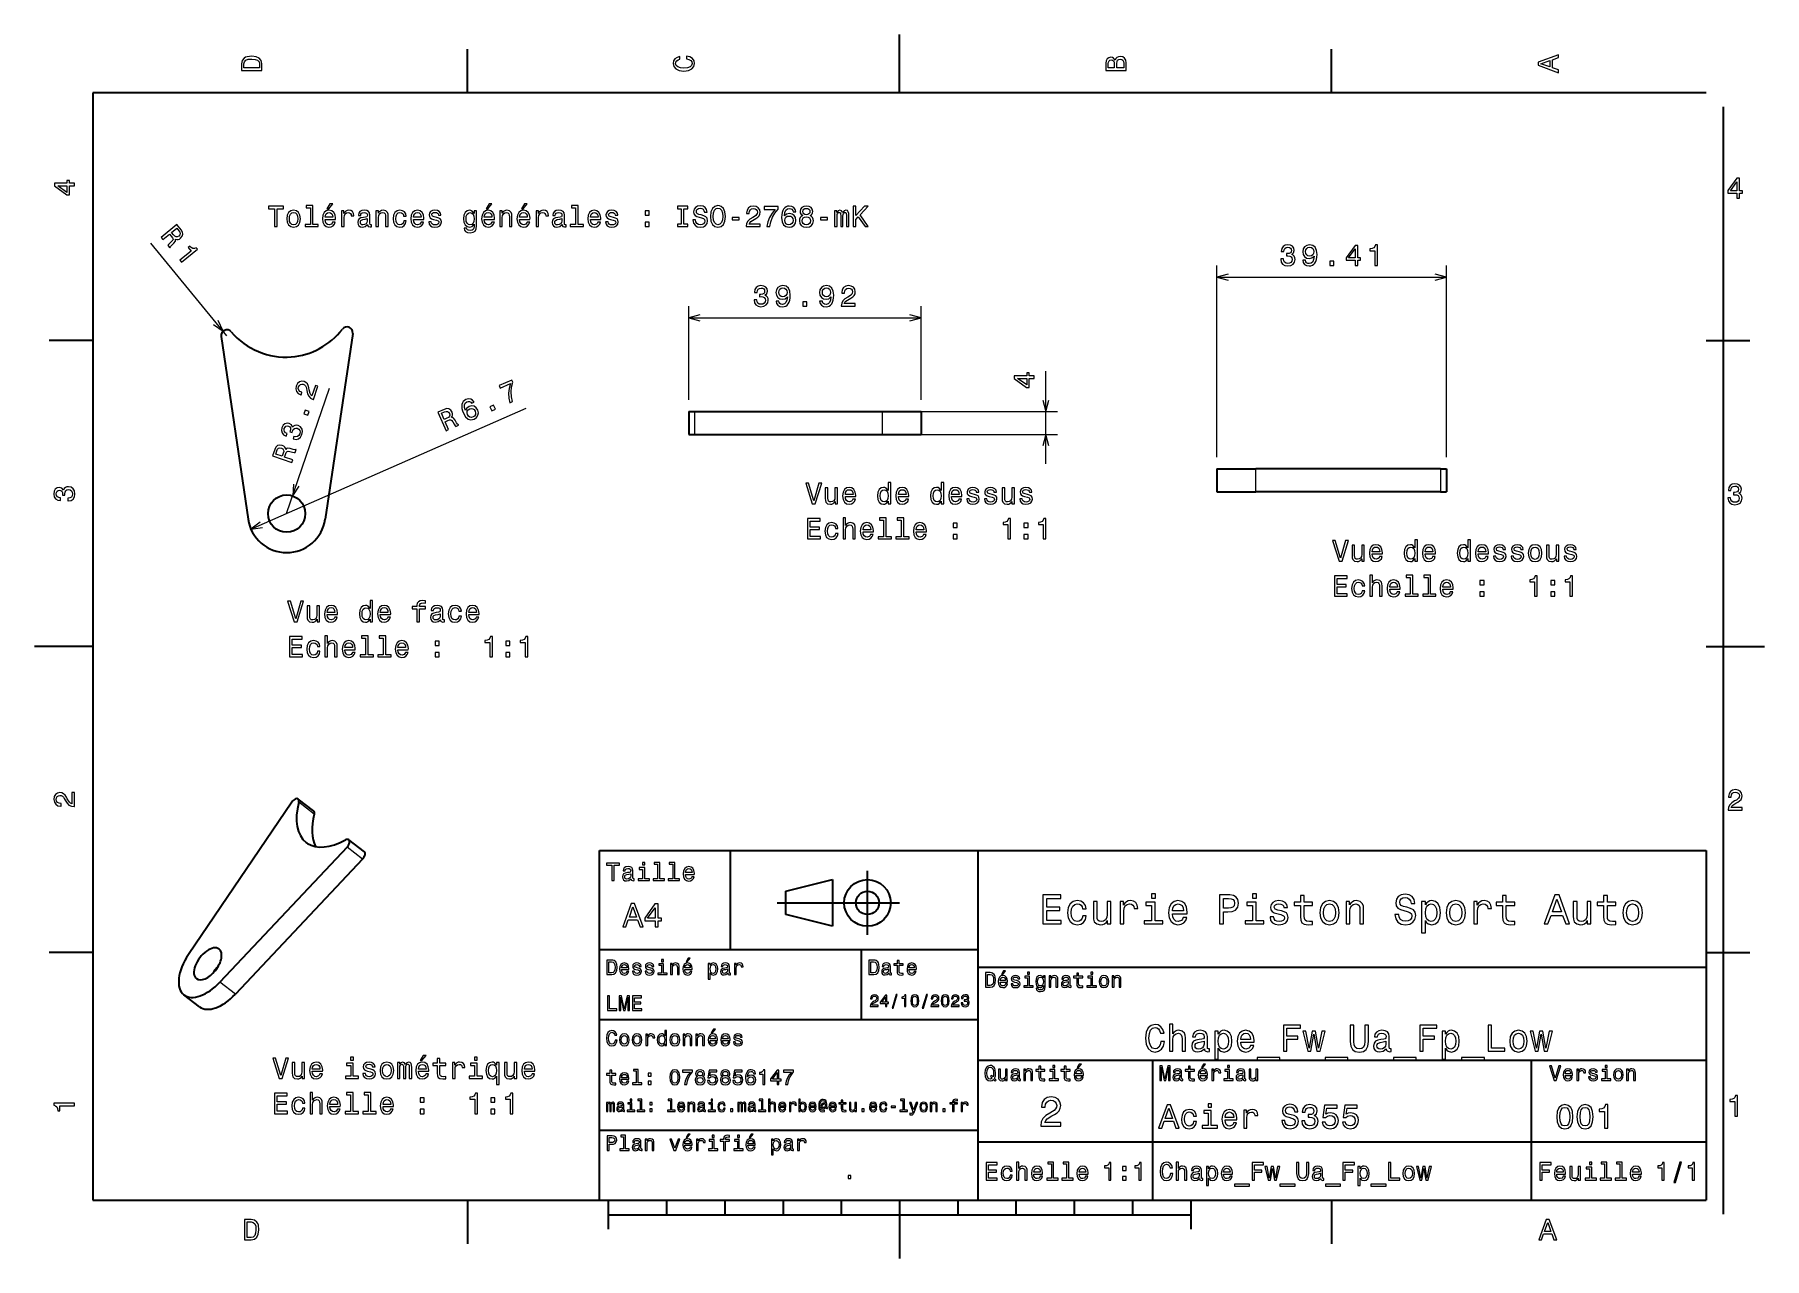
# Model space of a CAD drawing. Extents: x 0 to 297, y 0 to 210.
import ezdxf

# ---------------------------------------------------------------- set-up
doc = ezdxf.new("R2010")
doc.units = 0

msp = doc.modelspace()

# ---------------------------------------------------------------- linework, layer by layer
at = {"color": 7, "lineweight": 35, "ltscale": 0.25}
for p, q in [((148.5, 200), (148.5, 210)), ((10, 105), (0, 105)), ((287, 105), (297, 105)), ((192, 10), (192, 20)), ((148.5, 10), (148.5, 0))]:
    msp.add_line(p, q, dxfattribs=at)
at = {"color": 7, "lineweight": 35, "ltscale": 0.1875}
for p, q in [((74.300003, 200), (74.300003, 207.5)), ((222.699997, 200), (222.699997, 207.5)), ((10, 157.5), (2.5, 157.5)), ((287, 157.5), (294.5, 157.5)), ((10, 52.5), (2.5, 52.5)), ((287, 52.5), (294.5, 52.5)), ((74.300003, 10), (74.300003, 2.5)), ((222.699997, 10), (222.699997, 2.5))]:
    msp.add_line(p, q, dxfattribs=at)
at = {"color": 7, "lineweight": 35}
for p, q in [((287, 200), (10, 200)), ((10, 200), (10, 10)), ((290, 7.593956), (290, 197.593964)), ((32.010254, 158.191162), (36.648041, 126.826202)), ((54.617428, 158.703339), (49.903908, 126.826202)), ((113.304825, 145.353134), (145.528564, 145.353134)), ((113.304825, 141.353134), (145.528564, 141.353134)), ((241.408829, 135.514771), (209.70285, 135.514771)), ((241.408829, 131.514771), (209.70285, 131.514771)), ((44.139091, 78.273125), (26.422001, 52.147549)), ((53.657539, 70.58255), (31.815496, 47.403862)), ((56.322235, 68.52935), (34.48019, 45.350662)), ((97, 10), (97, 70)), ((97, 70), (287, 70)), ((162, 10), (162, 70)), ((287, 70), (287, 10)), ((127.5, 61), (148.5, 61)), ((97, 53), (162, 53)), ((162, 50), (287, 50)), ((97, 41), (162, 41)), ((162, 34), (287, 34)), ((257, 10), (257, 34)), ((97, 22), (162, 22)), ((162, 20), (287, 20)), ((10, 10), (287, 10)), ((97, 10), (287, 10)), ((98.5, 7.5), (198.5, 7.5))]:
    msp.add_line(p, q, dxfattribs=at)
at = {"color": 7, "lineweight": 13}
for p, q in [((32.9995, 158.337433), (19.935753, 174.231689)), ((203.002853, 137.514771), (203.002853, 170.399811)), ((242.408829, 137.514771), (242.408829, 170.399811)), ((203.002853, 168.399811), (242.408829, 168.399811)), ((112.304825, 161.399734), (152.228561, 161.399734)), ((43.275974, 127.806244), (50.644073, 149.323792)), ((37.142082, 125.110809), (84.410835, 145.882233)), ((147.528564, 145.353134), (175.621262, 145.353134)), ((147.528564, 141.353134), (175.621262, 141.353134))]:
    msp.add_line(p, q, dxfattribs=at)
at = {"color": 7, "lineweight": 13, "ltscale": 0.401165}
for p, q in [((112.304825, 147.353134), (112.304825, 163.399734)), ((152.228561, 147.353134), (152.228561, 163.399734))]:
    msp.add_line(p, q, dxfattribs=at)
at = {"color": 7, "lineweight": 13, "ltscale": 0.397007}
msp.add_line((173.621262, 136.353134), (173.621262, 152.233429), dxfattribs=at)
at = {"color": 7, "lineweight": 35, "ltscale": 0.025}
for p, q in [((112.304825, 145.353134), (113.304825, 145.353134)), ((112.304825, 141.353134), (113.304825, 141.353134)), ((241.408829, 135.514771), (242.408829, 135.514771)), ((241.408829, 131.514771), (242.408829, 131.514771))]:
    msp.add_line(p, q, dxfattribs=at)
at = {"color": 7, "lineweight": 35, "ltscale": 0.1}
for p, q in [((112.304825, 145.353134), (112.304825, 141.353134)), ((152.228561, 145.353134), (152.228561, 141.353134)), ((203.002853, 135.514771), (203.002853, 131.514771)), ((242.408829, 135.514771), (242.408829, 131.514771)), ((129, 59), (129, 63))]:
    msp.add_line(p, q, dxfattribs=at)
at = {"color": 7, "lineweight": 13, "ltscale": 0.1}
for p, q in [((113.304825, 145.353134), (113.304825, 141.353134)), ((145.528564, 145.353134), (145.528564, 141.353134)), ((209.70285, 131.514771), (209.70285, 135.514771)), ((241.408829, 135.514771), (241.408829, 131.514771))]:
    msp.add_line(p, q, dxfattribs=at)
at = {"color": 7, "lineweight": 35, "ltscale": 0.1675}
for p, q in [((145.528564, 145.353134), (152.228561, 145.353134)), ((145.528564, 141.353134), (152.228561, 141.353134)), ((203.002853, 135.514771), (209.70285, 135.514771)), ((203.002853, 131.514771), (209.70285, 131.514771))]:
    msp.add_line(p, q, dxfattribs=at)
at = {"color": 7, "lineweight": 35, "ltscale": 0.084099}
for p, q in [((47.908073, 76.772141), (45.243378, 78.82534)), ((56.621529, 69.789574), (53.956833, 71.842773)), ((28.306526, 43.179794), (25.641832, 45.232994))]:
    msp.add_line(p, q, dxfattribs=at)
at = {"color": 7, "lineweight": 13, "ltscale": 0.084099}
for p, q in [((48.014305, 76.219543), (45.349609, 78.272751)), ((56.322235, 68.52935), (53.657539, 70.58255)), ((34.48019, 45.350662), (31.815496, 47.403862))]:
    msp.add_line(p, q, dxfattribs=at)
at = {"color": 7, "lineweight": 35, "ltscale": 0.425}
msp.add_line((119.5, 53), (119.5, 70), dxfattribs=at)
at = {"color": 7, "lineweight": 35, "ltscale": 0.275}
msp.add_line((143, 55.5), (143, 66.5), dxfattribs=at)
at = {"color": 7, "lineweight": 35, "ltscale": 0.206155}
for p, q in [((129, 63), (137, 65)), ((137, 57), (129, 59))]:
    msp.add_line(p, q, dxfattribs=at)
at = {"color": 7, "lineweight": 35, "ltscale": 0.2}
msp.add_line((137, 65), (137, 57), dxfattribs=at)
at = {"color": 7, "lineweight": 35, "ltscale": 0.3}
msp.add_line((142, 41), (142, 53), dxfattribs=at)
at = {"color": 7, "lineweight": 35, "ltscale": 0.35}
msp.add_line((192, 20), (192, 34), dxfattribs=at)
at = {"color": 7, "lineweight": 35, "ltscale": 0.125}
for p, q in [((98.5, 10), (98.5, 5)), ((198.5, 10), (198.5, 5))]:
    msp.add_line(p, q, dxfattribs=at)
at = {"color": 7, "lineweight": 35, "ltscale": 0.0625}
for p, q in [((108.5, 10), (108.5, 7.5)), ((118.5, 10), (118.5, 7.5)), ((128.5, 10), (128.5, 7.5)), ((138.5, 10), (138.5, 7.5)), ((158.5, 10), (158.5, 7.5)), ((168.5, 10), (168.5, 7.5)), ((178.5, 10), (178.5, 7.5)), ((188.5, 10), (188.5, 7.5))]:
    msp.add_line(p, q, dxfattribs=at)
at = {"color": 7, "lineweight": 13}
for points in [[(35.533215, 204.994965), (35.533215, 203.829971), (39.033215, 203.829971), (39.033215, 204.994965), (38.922264, 205.544678), (38.584366, 205.953171), (38.034657, 206.205338), (37.283215, 206.296112), (36.516644, 206.215424), (36.21405, 206.114563), (35.971977, 205.973343), (35.644165, 205.56485), (35.563473, 205.297562)], [(35.951801, 204.959656), (36.027451, 205.342941), (36.259438, 205.605194), (36.672985, 205.761536), (37.283215, 205.811966), (37.873272, 205.756485), (38.286816, 205.600143), (38.533936, 205.332855), (38.614628, 204.959656), (38.614628, 204.298996), (35.951801, 204.298996)], [(111.93206, 205.817017), (112.35569, 205.716141), (112.658287, 205.549713), (112.844887, 205.317734), (112.905403, 205.045395), (112.814629, 204.71759), (112.54229, 204.460388), (112.098488, 204.28891), (111.483215, 204.233429), (110.872986, 204.28891), (110.424141, 204.455338), (110.151802, 204.71254), (110.055984, 205.045395), (110.106415, 205.287476), (110.247627, 205.494247), (110.474571, 205.655624), (110.787247, 205.766571), (110.787247, 206.245682), (110.308144, 206.094391), (109.94503, 205.832138), (109.718086, 205.474075), (109.637398, 205.045395), (109.763474, 204.510818), (110.116501, 204.10231), (110.696472, 203.840057), (111.483215, 203.749283), (112.269958, 203.840057), (112.84993, 204.10231), (113.208, 204.510818), (113.329041, 205.045395), (113.233215, 205.51442), (112.965927, 205.892654), (112.527161, 206.159943), (111.93206, 206.301163)], [(185.542007, 205.630417), (185.249496, 205.983429), (185.052811, 206.074219), (184.81073, 206.104477), (184.432495, 206.03891), (184.160156, 205.842224), (183.993729, 205.524506), (183.933212, 205.080704), (183.933212, 203.835022), (187.433212, 203.835022), (187.433212, 205.151306), (187.36261, 205.620331), (187.155838, 205.968307), (186.828018, 206.185165), (186.384216, 206.260818), (186.08667, 206.215424), (185.839554, 206.094391), (185.65799, 205.897705)], [(185.385666, 204.984879), (185.385666, 204.298996), (184.351807, 204.298996), (184.351807, 205.025223), (184.382065, 205.297562), (184.472839, 205.489197), (184.629181, 205.605194), (184.86116, 205.645538), (185.093155, 205.600143), (185.254532, 205.479111), (185.355408, 205.272339)], [(187.014618, 205.095825), (187.014618, 204.298996), (185.809296, 204.298996), (185.809296, 205.050446), (185.844589, 205.368164), (185.9505, 205.595108), (186.132065, 205.731277), (186.394302, 205.776657), (186.671692, 205.731277), (186.863327, 205.605194), (186.979324, 205.393372)], [(261.633209, 203.466858), (261.633209, 203.930847), (260.604401, 204.298996), (260.604401, 205.695969), (261.633209, 206.064133), (261.633209, 206.538193), (258.128174, 205.257217), (258.128174, 204.742798)], [(260.17572, 204.460388), (258.632477, 205), (260.17572, 205.539627)], [(6.833213, 184.02739), (6.833213, 184.481277), (5.965778, 184.481277), (5.965778, 184.98056), (5.56232, 184.98056), (5.56232, 184.481277), (3.408862, 184.481277), (3.408862, 184.022339), (5.521974, 182.489197), (5.965778, 182.489197), (5.965778, 184.02739)], [(292.277374, 181.916794), (292.731262, 181.916794), (292.731262, 182.784225), (293.23056, 182.784225), (293.23056, 183.187683), (292.731262, 183.187683), (292.731262, 185.341141), (292.272339, 185.341141), (290.739197, 183.228027), (290.739197, 182.784225), (292.277374, 182.784225)], [(291.162842, 183.187683), (292.277374, 184.756134), (292.277374, 183.187683)], [(5.56232, 182.912827), (3.993876, 184.02739), (5.56232, 184.02739)], [(41.201794, 177.052185), (41.665771, 177.052185), (41.665771, 180.128555), (42.72485, 180.128555), (42.72485, 180.552185), (40.137672, 180.552185), (40.137672, 180.128555), (41.201794, 180.128555)], [(43.294735, 178.403763), (43.375427, 177.788498), (43.607414, 177.33461), (43.975571, 177.052185), (44.469807, 176.95636), (44.959, 177.052185), (45.327156, 177.329559), (45.559143, 177.783447), (45.644878, 178.403763), (45.559143, 179.019043), (45.327156, 179.477982), (44.959, 179.755356), (44.469807, 179.856216), (43.975571, 179.755356), (43.607414, 179.472931), (43.375427, 179.019043)], [(43.748623, 178.408813), (43.794014, 178.862701), (43.935223, 179.190521), (44.16217, 179.392242), (44.469807, 179.462845), (44.7724, 179.392242), (44.999344, 179.195557), (45.140556, 178.862701), (45.190987, 178.408813), (45.140556, 177.949875), (44.999344, 177.61702), (44.7724, 177.415298), (44.469807, 177.349731), (44.16217, 177.415298), (43.935223, 177.61702), (43.794014, 177.949875)], [(47.344444, 180.300018), (47.344444, 177.425385), (46.431622, 177.425385), (46.431622, 177.052185), (48.69603, 177.052185), (48.69603, 177.425385), (47.78825, 177.425385), (47.78825, 180.673218), (46.648479, 180.673218), (46.648479, 180.300018)], [(49.88623, 178.277695), (51.661449, 178.277695), (51.666492, 178.484467), (51.5858, 179.064438), (51.363899, 179.498154), (51.010872, 179.760391), (50.541851, 179.856216), (50.08292, 179.755356), (49.729893, 179.472931), (49.502949, 179.014008), (49.422256, 178.408813), (49.497906, 177.788498), (49.72485, 177.33461), (50.07283, 177.052185), (50.526722, 176.95636), (50.920094, 177.021927), (51.242859, 177.19339), (51.479893, 177.465729), (51.616058, 177.828842), (51.177299, 177.828842), (51.086521, 177.627106), (50.955399, 177.475815), (50.582199, 177.354782), (50.294735, 177.410248), (50.077873, 177.586761), (49.936665, 177.874237), (49.88623, 178.262558)], [(49.88623, 178.650894), (49.941708, 178.998871), (50.077873, 179.256073), (50.284649, 179.412415), (50.556984, 179.467896), (50.824272, 179.412415), (51.031044, 179.256073), (51.157127, 178.998871), (51.202515, 178.650894)], [(50.193871, 180.128555), (50.491421, 180.128555), (51.192429, 180.985901), (50.698193, 180.985901)], [(52.700356, 177.052185), (53.144157, 177.052185), (53.144157, 178.600449), (53.189545, 178.973648), (53.325714, 179.240952), (53.547615, 179.402328), (53.845165, 179.457809), (54.06707, 179.422501), (54.233494, 179.32164), (54.334358, 179.150162), (54.369663, 178.918182), (54.818512, 178.918182), (54.757992, 179.326675), (54.591564, 179.619186), (54.314186, 179.7957), (53.935944, 179.856216), (53.678741, 179.815872), (53.456837, 179.715012), (53.260151, 179.543533), (53.103813, 179.311554), (53.103813, 179.760391), (52.700356, 179.760391)], [(57.178741, 177.405212), (57.178741, 177.390076), (57.203957, 177.218613), (57.279602, 177.09758), (57.597328, 177.001755), (57.844444, 177.042099), (57.844444, 177.38504), (57.738541, 177.369904), (57.597328, 177.435471), (57.572113, 177.637207), (57.572113, 179.039215), (57.511593, 179.397293), (57.335083, 179.649445), (57.027443, 179.800751), (56.593727, 179.856216), (56.170097, 179.7957), (55.857414, 179.624237), (55.660728, 179.356934), (55.595169, 179.003922), (55.595169, 178.973648), (55.993584, 178.973648), (56.028885, 179.185471), (56.139835, 179.336761), (56.321392, 179.427551), (56.578598, 179.462845), (56.825714, 179.437637), (57.002228, 179.361984), (57.108135, 179.230865), (57.14344, 179.049301), (57.123264, 178.837494), (57.042572, 178.731583), (56.840843, 178.681152), (56.462601, 178.640808), (56.028885, 178.550018), (55.721249, 178.388641), (55.539692, 178.136475), (55.484215, 177.763275), (55.534649, 177.43042), (55.690987, 177.183304), (55.94315, 177.026962), (56.29113, 176.971497), (56.760155, 177.077408)], [(57.128307, 178.000305), (57.067787, 177.738068), (56.906406, 177.536331), (56.66433, 177.405212), (56.366783, 177.359818), (56.17514, 177.38504), (56.038971, 177.465729), (55.953236, 177.606934), (55.92802, 177.803619), (55.948193, 177.980133), (56.028885, 178.106216), (56.35165, 178.247437), (56.760155, 178.307953), (57.128307, 178.428986)], [(58.605972, 177.052185), (59.049778, 177.052185), (59.049778, 178.615585), (59.095169, 178.973648), (59.241421, 179.235901), (59.468365, 179.397293), (59.770958, 179.457809), (60.013035, 179.407379), (60.16433, 179.27121), (60.239979, 179.044266), (60.265198, 178.741669), (60.265198, 177.052185), (60.709, 177.052185), (60.709, 178.832443), (60.688828, 179.190521), (60.598049, 179.488068), (60.300499, 179.760391), (59.836521, 179.856216), (59.579315, 179.820923), (59.362457, 179.725098), (59.175858, 179.563705), (59.029602, 179.346848), (59.029602, 179.760391), (58.605972, 179.760391)], [(63.366783, 178.862701), (63.805542, 178.862701), (63.714764, 179.266159), (63.497906, 179.583893), (63.160011, 179.780579), (62.721249, 179.856216), (62.237099, 179.755356), (61.868942, 179.472931), (61.636955, 179.014008), (61.556263, 178.398727), (61.631912, 177.788498), (61.858856, 177.33461), (62.216927, 177.052185), (62.70612, 176.95636), (63.139839, 177.032013), (63.477734, 177.24382), (63.709721, 177.576675), (63.810585, 178.020477), (63.386955, 178.020477), (63.311306, 177.738068), (63.170097, 177.526245), (62.968369, 177.395126), (62.721249, 177.354782), (62.413612, 177.420334), (62.191711, 177.62207), (62.055542, 177.949875), (62.010155, 178.413849), (62.055542, 178.867752), (62.196754, 179.195557), (62.423698, 179.397293), (62.721249, 179.467896), (62.983498, 179.422501), (63.180183, 179.306503), (63.311306, 179.114868)], [(65.066345, 178.277695), (66.841568, 178.277695), (66.846603, 178.484467), (66.765915, 179.064438), (66.544014, 179.498154), (66.190987, 179.760391), (65.72197, 179.856216), (65.263031, 179.755356), (64.910011, 179.472931), (64.68306, 179.014008), (64.602371, 178.408813), (64.678024, 177.788498), (64.904968, 177.33461), (65.252945, 177.052185), (65.706841, 176.95636), (66.100212, 177.021927), (66.422974, 177.19339), (66.660011, 177.465729), (66.796173, 177.828842), (66.357414, 177.828842), (66.266632, 177.627106), (66.135513, 177.475815), (65.762314, 177.354782), (65.474854, 177.410248), (65.257996, 177.586761), (65.116783, 177.874237), (65.066345, 178.262558)], [(65.066345, 178.650894), (65.121826, 178.998871), (65.257996, 179.256073), (65.464767, 179.412415), (65.737099, 179.467896), (66.004387, 179.412415), (66.211159, 179.256073), (66.337242, 178.998871), (66.382629, 178.650894)], [(69.040413, 178.630722), (68.61174, 178.731583), (68.294014, 178.84758), (68.18811, 179.08461), (68.218369, 179.251038), (68.324272, 179.37207), (68.495743, 179.447723), (68.742859, 179.477982), (68.979889, 179.447723), (69.166489, 179.356934), (69.287529, 179.220779), (69.337959, 179.039215), (69.771683, 179.039215), (69.771683, 179.049301), (69.69603, 179.377106), (69.489258, 179.634323), (69.166489, 179.7957), (68.742859, 179.856216), (68.314186, 179.7957), (68.001511, 179.629272), (67.804825, 179.382156), (67.744301, 179.069473), (67.789688, 178.766876), (67.930901, 178.555069), (68.162888, 178.403763), (68.500786, 178.297867), (68.995026, 178.176819), (69.297615, 178.050751), (69.378311, 177.949875), (69.408569, 177.798584), (69.363174, 177.611984), (69.242142, 177.470779), (69.045456, 177.37999), (68.783203, 177.349731), (68.505829, 177.37999), (68.3041, 177.485901), (68.167931, 177.657379), (68.112457, 177.894409), (67.683784, 177.894409), (67.754387, 177.490952), (67.961159, 177.198441), (68.288971, 177.021927), (68.742859, 176.95636), (69.216927, 177.021927), (69.564911, 177.198441), (69.776718, 177.480865), (69.852371, 177.849014), (69.796898, 178.166733), (69.640556, 178.383591), (69.383347, 178.524811)], [(75.894157, 177.173218), (75.894157, 179.760391), (75.47052, 179.760391), (75.47052, 179.32164), (75.122543, 179.720047), (74.910721, 179.820923), (74.673691, 179.856216), (74.245026, 179.755356), (73.91217, 179.472931), (73.695313, 179.019043), (73.619659, 178.408813), (73.695313, 177.793533), (73.91217, 177.339645), (74.245026, 177.052185), (74.673691, 176.95636), (74.915771, 176.991669), (75.1175, 177.082443), (75.47052, 177.465729), (75.47052, 177.082443), (75.430176, 176.779846), (75.319229, 176.562988), (75.107407, 176.436905), (74.789688, 176.391525), (74.512314, 176.421783), (74.315628, 176.497437), (74.199631, 176.628555), (74.16433, 176.805069), (73.735657, 176.805069), (73.735657, 176.784897), (73.801216, 176.462128), (74.002945, 176.220047), (74.325714, 176.063705), (74.764473, 176.00824), (75.288971, 176.083893), (75.636948, 176.2957), (75.833633, 176.663864)], [(74.078598, 178.408813), (74.123978, 178.857666), (74.260147, 179.190521), (74.47197, 179.387207), (74.754387, 179.457809), (75.051941, 179.387207), (75.273834, 179.190521), (75.410004, 178.857666), (75.460434, 178.408813), (75.410004, 177.949875), (75.273834, 177.62207), (75.051941, 177.420334), (74.754387, 177.354782), (74.47197, 177.420334), (74.260147, 177.62207), (74.123978, 177.954926)], [(77.210434, 178.277695), (78.985657, 178.277695), (78.990692, 178.484467), (78.910004, 179.064438), (78.688103, 179.498154), (78.335075, 179.760391), (77.866058, 179.856216), (77.40712, 179.755356), (77.054092, 179.472931), (76.827148, 179.014008), (76.74646, 178.408813), (76.822113, 177.788498), (77.049057, 177.33461), (77.397034, 177.052185), (77.850922, 176.95636), (78.244301, 177.021927), (78.567062, 177.19339), (78.804092, 177.465729), (78.940262, 177.828842), (78.501503, 177.828842), (78.410721, 177.627106), (78.279602, 177.475815), (77.906403, 177.354782), (77.618942, 177.410248), (77.402084, 177.586761), (77.260864, 177.874237), (77.210434, 178.262558)], [(77.210434, 178.650894), (77.265915, 178.998871), (77.402084, 179.256073), (77.608856, 179.412415), (77.881187, 179.467896), (78.148483, 179.412415), (78.355255, 179.256073), (78.481331, 178.998871), (78.526718, 178.650894)], [(77.518074, 180.128555), (77.815628, 180.128555), (78.516632, 180.985901), (78.0224, 180.985901)], [(79.858131, 177.052185), (80.301933, 177.052185), (80.301933, 178.615585), (80.347321, 178.973648), (80.493576, 179.235901), (80.72052, 179.397293), (81.023117, 179.457809), (81.26519, 179.407379), (81.416489, 179.27121), (81.492142, 179.044266), (81.517349, 178.741669), (81.517349, 177.052185), (81.961159, 177.052185), (81.961159, 178.832443), (81.940979, 179.190521), (81.850204, 179.488068), (81.552658, 179.760391), (81.088684, 179.856216), (80.831474, 179.820923), (80.614616, 179.725098), (80.428017, 179.563705), (80.281761, 179.346848), (80.281761, 179.760391), (79.858131, 179.760391)], [(83.282486, 178.277695), (85.057693, 178.277695), (85.062744, 178.484467), (84.982048, 179.064438), (84.760147, 179.498154), (84.40712, 179.760391), (83.938103, 179.856216), (83.479172, 179.755356), (83.126144, 179.472931), (82.8992, 179.014008), (82.818504, 178.408813), (82.89415, 177.788498), (83.121094, 177.33461), (83.469086, 177.052185), (83.922974, 176.95636), (84.316345, 177.021927), (84.639114, 177.19339), (84.876144, 177.465729), (85.012314, 177.828842), (84.573547, 177.828842), (84.482773, 177.627106), (84.351646, 177.475815), (83.978447, 177.354782), (83.690979, 177.410248), (83.474121, 177.586761), (83.332916, 177.874237), (83.282486, 178.262558)], [(83.282486, 178.650894), (83.337952, 178.998871), (83.474121, 179.256073), (83.680893, 179.412415), (83.953232, 179.467896), (84.22052, 179.412415), (84.427292, 179.256073), (84.553375, 178.998871), (84.598763, 178.650894)], [(83.590118, 180.128555), (83.887665, 180.128555), (84.588676, 180.985901), (84.094437, 180.985901)], [(86.096603, 177.052185), (86.540405, 177.052185), (86.540405, 178.600449), (86.5858, 178.973648), (86.721962, 179.240952), (86.943863, 179.402328), (87.241409, 179.457809), (87.463318, 179.422501), (87.629745, 179.32164), (87.730606, 179.150162), (87.765915, 178.918182), (88.214752, 178.918182), (88.154236, 179.326675), (87.987808, 179.619186), (87.710434, 179.7957), (87.332191, 179.856216), (87.074989, 179.815872), (86.853088, 179.715012), (86.656403, 179.543533), (86.500061, 179.311554), (86.500061, 179.760391), (86.096603, 179.760391)], [(90.574982, 177.405212), (90.574982, 177.390076), (90.600204, 177.218613), (90.67585, 177.09758), (90.993576, 177.001755), (91.240692, 177.042099), (91.240692, 177.38504), (91.134781, 177.369904), (90.993576, 177.435471), (90.968353, 177.637207), (90.968353, 179.039215), (90.907837, 179.397293), (90.731323, 179.649445), (90.423691, 179.800751), (89.989975, 179.856216), (89.566345, 179.7957), (89.253662, 179.624237), (89.056976, 179.356934), (88.991409, 179.003922), (88.991409, 178.973648), (89.389832, 178.973648), (89.425133, 179.185471), (89.536087, 179.336761), (89.717636, 179.427551), (89.974838, 179.462845), (90.221962, 179.437637), (90.398476, 179.361984), (90.504379, 179.230865), (90.539688, 179.049301), (90.519516, 178.837494), (90.43882, 178.731583), (90.237091, 178.681152), (89.858849, 178.640808), (89.425133, 178.550018), (89.117493, 178.388641), (88.935944, 178.136475), (88.880463, 177.763275), (88.930893, 177.43042), (89.087234, 177.183304), (89.339401, 177.026962), (89.687378, 176.971497), (90.156403, 177.077408)], [(90.524551, 178.000305), (90.464035, 177.738068), (90.302658, 177.536331), (90.060577, 177.405212), (89.763031, 177.359818), (89.571381, 177.38504), (89.435219, 177.465729), (89.349487, 177.606934), (89.324265, 177.803619), (89.344437, 177.980133), (89.425133, 178.106216), (89.747894, 178.247437), (90.156403, 178.307953), (90.524551, 178.428986)], [(92.884781, 180.300018), (92.884781, 177.425385), (91.971962, 177.425385), (91.971962, 177.052185), (94.236374, 177.052185), (94.236374, 177.425385), (93.32859, 177.425385), (93.32859, 180.673218), (92.18882, 180.673218), (92.18882, 180.300018)], [(95.426575, 178.277695), (97.201782, 178.277695), (97.206833, 178.484467), (97.126137, 179.064438), (96.904236, 179.498154), (96.551208, 179.760391), (96.082191, 179.856216), (95.62326, 179.755356), (95.270233, 179.472931), (95.043289, 179.014008), (94.962593, 178.408813), (95.038239, 177.788498), (95.265182, 177.33461), (95.613174, 177.052185), (96.067062, 176.95636), (96.460434, 177.021927), (96.783203, 177.19339), (97.020233, 177.465729), (97.156403, 177.828842), (96.717636, 177.828842), (96.626862, 177.627106), (96.495735, 177.475815), (96.122536, 177.354782), (95.835068, 177.410248), (95.61821, 177.586761), (95.477005, 177.874237), (95.426575, 178.262558)], [(95.426575, 178.650894), (95.48204, 178.998871), (95.61821, 179.256073), (95.824982, 179.412415), (96.097321, 179.467896), (96.364609, 179.412415), (96.571381, 179.256073), (96.697464, 178.998871), (96.742851, 178.650894)], [(99.400635, 178.630722), (98.971954, 178.731583), (98.654236, 178.84758), (98.548325, 179.08461), (98.578583, 179.251038), (98.684494, 179.37207), (98.855965, 179.447723), (99.103081, 179.477982), (99.340118, 179.447723), (99.526718, 179.356934), (99.647751, 179.220779), (99.698181, 179.039215), (100.131897, 179.039215), (100.131897, 179.049301), (100.056252, 179.377106), (99.84948, 179.634323), (99.526718, 179.7957), (99.103081, 179.856216), (98.674408, 179.7957), (98.361725, 179.629272), (98.165039, 179.382156), (98.104523, 179.069473), (98.149918, 178.766876), (98.291122, 178.555069), (98.523109, 178.403763), (98.861008, 178.297867), (99.35524, 178.176819), (99.657837, 178.050751), (99.738525, 177.949875), (99.768784, 177.798584), (99.723404, 177.611984), (99.602364, 177.470779), (99.405678, 177.37999), (99.143433, 177.349731), (98.866051, 177.37999), (98.664322, 177.485901), (98.528152, 177.657379), (98.472679, 177.894409), (98.044006, 177.894409), (98.114609, 177.490952), (98.321381, 177.198441), (98.649193, 177.021927), (99.103081, 176.95636), (99.577148, 177.021927), (99.925125, 177.198441), (100.136948, 177.480865), (100.212593, 177.849014), (100.15712, 178.166733), (100.000778, 178.383591), (99.743576, 178.524811)], [(104.842278, 179.008957), (105.538239, 179.008957), (105.538239, 179.760391), (104.842278, 179.760391)], [(111.030319, 177.475815), (110.384781, 177.475815), (110.384781, 177.052185), (112.139824, 177.052185), (112.139824, 177.475815), (111.494293, 177.475815), (111.494293, 180.128555), (112.139824, 180.128555), (112.139824, 180.552185), (110.384781, 180.552185), (110.384781, 180.128555), (111.030319, 180.128555)], [(113.501503, 178.207077), (113.042564, 178.207077), (113.143433, 177.672501), (113.395592, 177.279129), (113.78392, 177.042099), (114.308418, 176.95636), (114.827873, 177.037048), (115.216202, 177.258957), (115.463318, 177.606934), (115.554092, 178.065872), (115.478447, 178.479416), (115.266632, 178.746704), (114.923691, 178.923218), (114.46476, 179.054352), (114.071388, 179.150162), (113.814178, 179.261124), (113.667931, 179.422501), (113.622536, 179.674667), (113.667931, 179.901611), (113.799049, 180.073074), (114.000778, 180.189072), (114.27816, 180.229416), (114.560577, 180.178986), (114.782478, 180.042816), (114.928734, 179.815872), (114.999336, 179.50824), (115.458275, 179.50824), (115.458275, 179.518326), (115.377579, 179.992386), (115.140549, 180.345413), (114.767349, 180.567322), (114.263031, 180.64296), (113.809135, 180.567322), (113.456108, 180.355499), (113.229164, 180.027695), (113.148476, 179.604065), (113.214035, 179.225815), (113.405678, 178.968613), (113.708275, 178.797134), (114.121819, 178.666016), (114.530319, 178.550018), (114.837959, 178.439072), (115.024559, 178.277695), (115.090118, 178.015442), (115.029602, 177.748154), (114.87326, 177.546417), (114.63623, 177.420334), (114.32859, 177.37999), (113.985649, 177.435471), (113.723404, 177.596848), (113.556976, 177.8591)], [(116.038246, 178.802185), (116.129028, 178.015442), (116.391273, 177.435471), (116.799774, 177.077408), (117.334358, 176.95636), (117.863899, 177.077408), (118.277443, 177.435471), (118.534645, 178.015442), (118.630463, 178.802185), (118.534645, 179.583893), (118.423691, 179.901611), (118.277443, 180.163849), (117.863899, 180.521927), (117.611732, 180.612701), (117.334358, 180.64801), (116.794731, 180.521927), (116.38623, 180.1689), (116.129028, 179.588928)], [(116.5224, 178.802185), (116.577873, 179.412415), (116.744301, 179.861267), (117.001503, 180.133591), (117.334358, 180.229416), (117.662163, 180.133591), (117.919373, 179.856216), (118.0858, 179.407379), (118.146317, 178.802185), (118.0858, 178.191956), (117.919373, 177.743103), (117.662163, 177.470779), (117.334358, 177.37999), (117.001503, 177.470779), (116.744301, 177.743103), (116.577873, 178.186905)], [(119.760155, 178.207077), (120.980614, 178.207077), (120.980614, 178.605499), (119.760155, 178.605499)], [(122.175858, 177.052185), (124.581482, 177.052185), (124.581482, 177.485901), (122.680183, 177.485901), (122.786095, 177.722931), (122.967651, 177.919617), (123.527443, 178.277695), (123.824997, 178.428986), (124.157852, 178.645844), (124.394882, 178.89801), (124.531052, 179.195557), (124.581482, 179.533447), (124.495743, 179.957077), (124.258713, 180.289932), (123.895599, 180.501755), (123.426582, 180.577408), (122.942429, 180.491669), (122.57428, 180.254639), (122.337242, 179.876389), (122.256554, 179.377106), (122.256554, 179.306503), (122.715485, 179.306503), (122.715485, 179.346848), (122.760872, 179.689789), (122.897041, 179.941956), (123.113899, 180.103333), (123.401367, 180.158813), (123.693871, 180.108383), (123.910728, 179.9823), (124.051941, 179.785614), (124.102371, 179.538498), (124.06707, 179.306503), (123.971252, 179.109818), (123.809868, 178.938354), (123.587967, 178.787048), (123.290413, 178.625671), (122.796181, 178.312988), (122.448196, 177.980133), (122.241425, 177.576675), (122.175858, 177.067322)], [(125.741425, 177.052185), (126.250793, 177.052185), (126.417221, 177.884323), (126.709724, 178.66098), (127.123268, 179.382156), (127.662895, 180.057953), (127.662895, 180.476532), (125.262321, 180.476532), (125.262321, 180.017609), (127.178749, 180.017609), (126.623993, 179.336761), (126.205406, 178.625671), (125.912895, 177.869186)], [(130.688843, 179.6091), (130.593018, 180.017609), (130.371109, 180.32019), (130.028168, 180.511841), (129.584366, 180.577408), (129.286819, 180.542099), (129.029602, 180.446274), (128.802673, 180.289932), (128.611023, 180.068039), (128.459732, 179.790665), (128.348785, 179.452759), (128.278168, 179.054352), (128.257996, 178.605499), (128.338684, 177.889359), (128.585815, 177.369904), (128.984222, 177.057236), (129.5289, 176.951324), (130.018097, 177.042099), (130.391296, 177.279129), (130.633362, 177.652328), (130.719086, 178.126389), (130.633362, 178.605499), (130.401367, 178.973648), (130.043304, 179.205643), (129.599487, 179.286331), (129.120392, 179.185471), (128.762329, 178.89801), (128.837982, 179.452759), (128.999359, 179.851181), (129.246475, 180.088211), (129.589417, 180.1689), (129.841583, 180.128555), (130.033218, 180.022644), (130.159302, 179.84613), (130.224854, 179.6091)], [(130.229904, 178.121353), (130.174423, 177.803619), (130.033218, 177.561554), (129.806274, 177.400162), (129.523849, 177.349731), (129.226303, 177.400162), (128.999359, 177.556503), (128.853104, 177.798584), (128.807709, 178.116302), (128.858154, 178.428986), (128.999359, 178.666016), (129.231354, 178.817322), (129.544022, 178.872787), (129.81636, 178.817322), (130.033218, 178.671066), (130.174423, 178.434036)], [(131.88913, 178.938354), (131.631927, 178.797134), (131.455414, 178.600449), (131.344452, 178.353333), (131.309158, 178.055786), (131.389847, 177.606934), (131.621826, 177.258957), (132.000076, 177.037048), (132.514496, 176.951324), (133.023849, 177.037048), (133.4021, 177.258957), (133.634094, 177.606934), (133.719818, 178.055786), (133.679474, 178.353333), (133.573563, 178.600449), (133.391998, 178.797134), (133.139847, 178.938354), (133.341583, 179.059387), (133.482788, 179.225815), (133.568512, 179.427551), (133.598785, 179.674667), (133.518097, 180.03273), (133.306274, 180.32019), (132.963333, 180.50679), (132.514496, 180.577408), (132.060593, 180.50679), (131.717651, 180.32019), (131.500793, 180.03273), (131.42514, 179.674667), (131.450363, 179.427551), (131.536102, 179.225815)], [(131.793304, 178.065872), (131.838684, 178.33316), (131.984955, 178.534897), (132.211884, 178.666016), (132.514496, 178.711411), (132.812042, 178.666016), (133.038986, 178.534897), (133.185242, 178.33316), (133.235672, 178.065872), (133.185242, 177.778412), (133.038986, 177.561554), (132.812042, 177.420334), (132.514496, 177.374954), (132.211884, 177.420334), (131.984955, 177.561554), (131.838684, 177.778412)], [(131.904266, 179.634323), (131.944611, 179.856216), (132.065643, 180.027695), (132.257278, 180.133591), (132.514496, 180.17395), (132.766647, 180.133591), (132.958282, 180.027695), (133.07933, 179.856216), (133.124725, 179.634323), (133.07933, 179.407379), (132.958282, 179.230865), (132.766647, 179.114868), (132.514496, 179.079559), (132.257278, 179.119904), (132.065643, 179.230865), (131.944611, 179.407379)], [(134.940277, 178.207077), (136.160736, 178.207077), (136.160736, 178.605499), (134.940277, 178.605499)], [(137.366089, 177.052185), (137.774582, 177.052185), (137.774582, 178.862701), (137.799805, 179.13504), (137.875443, 179.331726), (137.99144, 179.447723), (138.142731, 179.493103), (138.263763, 179.452759), (138.344467, 179.351898), (138.384811, 179.18042), (138.399933, 178.953476), (138.399933, 177.052185), (138.783234, 177.052185), (138.783234, 178.862701), (138.808441, 179.12999), (138.884094, 179.326675), (139.005127, 179.447723), (139.156433, 179.493103), (139.277466, 179.452759), (139.358154, 179.351898), (139.408585, 178.953476), (139.408585, 177.052185), (139.817078, 177.052185), (139.817078, 178.923218), (139.79187, 179.311554), (139.711182, 179.6091), (139.549805, 179.790665), (139.287537, 179.856216), (138.979919, 179.755356), (138.742889, 179.462845), (138.556274, 179.750305), (138.243591, 179.856216), (137.956146, 179.755356), (137.75946, 179.472931), (137.75946, 179.760391), (137.366089, 179.760391)], [(140.528183, 177.052185), (140.992157, 177.052185), (140.992157, 178.297867), (141.405701, 178.741669), (142.58078, 177.052185), (143.14563, 177.052185), (141.733521, 179.079559), (143.10527, 180.552185), (142.48999, 180.552185), (140.992157, 178.933304), (140.992157, 180.552185), (140.528183, 180.552185)], [(21.730612, 175.197723), (22.028423, 174.835373), (23.169981, 175.773651), (23.474197, 175.403503), (23.686666, 175.121185), (23.773022, 174.904922), (23.721306, 174.705734), (23.523458, 174.477844), (23.18882, 174.170166), (22.978163, 173.957855), (22.880228, 173.799011), (23.216465, 173.389923), (23.290491, 173.450775), (23.32593, 173.630035), (23.502909, 173.827728), (23.916857, 174.213654), (24.185795, 174.545685), (24.213442, 174.718536), (24.172186, 174.919647), (24.397678, 174.843857), (24.623705, 174.846848), (24.852776, 174.917618), (25.078482, 175.063965), (25.360924, 175.387497), (25.478287, 175.745087), (25.414988, 176.123917), (25.177433, 176.51619), (24.434507, 177.42009)], [(24.763006, 176.345306), (24.934967, 176.088425), (24.99864, 175.860046), (24.948736, 175.642776), (24.763271, 175.43158), (24.505276, 175.284821), (24.28245, 175.277924), (24.065016, 175.399506), (23.843792, 175.628952), (23.50115, 176.045837), (24.40115, 176.785553)], [(104.842278, 177.052185), (105.538239, 177.052185), (105.538239, 177.803619), (104.842278, 177.803619)], [(24.949808, 171.281021), (25.241215, 170.926468), (27.96459, 173.164856), (27.746836, 173.429794), (27.451532, 173.304581), (27.17651, 173.313553), (26.906879, 173.450989), (26.632338, 173.721466), (26.355715, 173.49411), (26.874483, 172.862946)], [(213.962906, 171.499237), (213.962906, 171.463928), (214.043594, 170.979782), (214.280624, 170.616669), (214.653824, 170.384674), (215.148056, 170.29895), (215.672562, 170.384674), (216.065933, 170.606583), (216.318085, 170.95961), (216.408875, 171.413498), (216.368515, 171.711044), (216.257568, 171.953125), (216.076019, 172.139725), (215.833939, 172.275879), (216.161743, 172.548218), (216.27774, 172.981934), (216.202087, 173.375305), (215.985229, 173.672867), (215.632202, 173.859467), (215.148056, 173.925018), (214.694168, 173.84433), (214.346191, 173.622437), (214.119247, 173.269409), (214.043594, 172.800385), (214.043594, 172.765076), (214.492447, 172.765076), (214.532791, 173.087845), (214.66391, 173.319839), (214.875732, 173.461044), (215.173279, 173.511475), (215.435516, 173.47113), (215.627167, 173.365234), (215.743164, 173.193756), (215.788544, 172.961761), (215.743164, 172.714645), (215.622116, 172.548218), (215.410309, 172.447357), (215.122849, 172.417099), (214.926163, 172.42215), (214.926163, 172.023727), (215.173279, 172.033813), (215.490997, 171.988419), (215.728027, 171.867386), (215.869247, 171.6707), (215.919678, 171.413498), (215.864197, 171.120987), (215.717941, 170.904129), (215.485962, 170.76796), (215.178314, 170.722565), (214.860596, 170.77301), (214.628601, 170.924301), (214.482361, 171.166382), (214.42688, 171.499237)], [(217.759445, 171.267242), (217.835098, 170.868835), (218.051956, 170.561188), (218.394897, 170.369553), (218.848785, 170.29895), (219.146332, 170.334244), (219.41362, 170.425018), (219.640564, 170.58136), (219.832214, 170.803268), (219.983505, 171.080643), (220.094452, 171.423584), (220.160019, 171.816956), (220.185242, 172.270844), (220.099503, 172.981934), (219.852386, 173.501389), (219.459015, 173.814072), (218.919388, 173.925018), (218.425156, 173.834244), (218.051956, 173.592163), (217.809875, 173.218964), (217.729187, 172.749954), (217.809875, 172.265808), (218.046906, 171.897644), (218.399933, 171.665649), (218.848785, 171.590012), (219.322845, 171.685822), (219.680908, 171.978333), (219.60022, 171.418533), (219.438843, 171.020126), (219.191727, 170.783096), (218.853821, 170.707443), (218.591583, 170.742752), (218.399933, 170.853699), (218.273849, 171.030212), (218.223419, 171.267242)], [(218.218384, 172.75499), (218.268814, 173.067673), (218.410019, 173.314789), (218.631927, 173.47113), (218.919388, 173.526611), (219.216934, 173.47113), (219.443878, 173.314789), (219.585098, 173.072723), (219.640564, 172.76004), (219.585098, 172.442322), (219.443878, 172.205292), (219.211899, 172.059021), (218.904251, 172.008606), (218.626877, 172.059021), (218.410019, 172.205292), (218.268814, 172.437271)], [(226.719238, 170.399811), (227.173126, 170.399811), (227.173126, 171.267242), (227.672409, 171.267242), (227.672409, 171.6707), (227.173126, 171.6707), (227.173126, 173.824158), (226.714203, 173.824158), (225.181061, 171.711044), (225.181061, 171.267242), (226.719238, 171.267242)], [(225.604691, 171.6707), (226.719238, 173.239136), (226.719238, 171.6707)], [(230.087112, 170.399811), (230.546051, 170.399811), (230.546051, 173.925018), (230.20311, 173.925018), (230.11232, 173.617386), (229.930771, 173.410614), (229.653397, 173.289581), (229.270111, 173.249237), (229.270111, 172.891159), (230.087112, 172.891159)], [(222.357864, 170.399811), (223.053818, 170.399811), (223.053818, 171.151245), (222.357864, 171.151245)], [(123.523758, 164.499146), (123.523758, 164.463852), (123.604446, 163.979706), (123.841476, 163.616592), (124.214676, 163.384598), (124.708916, 163.298859), (125.233414, 163.384598), (125.626785, 163.606506), (125.878944, 163.959534), (125.969719, 164.413422), (125.929375, 164.710968), (125.81842, 164.953049), (125.636871, 165.139648), (125.394791, 165.275818), (125.722603, 165.548141), (125.8386, 165.981873), (125.762947, 166.375244), (125.546089, 166.672791), (125.193062, 166.85939), (124.708916, 166.924942), (124.25502, 166.844254), (123.907043, 166.622345), (123.680099, 166.269333), (123.604446, 165.800308), (123.604446, 165.764999), (124.053299, 165.764999), (124.093643, 166.087769), (124.224762, 166.319763), (124.436584, 166.460968), (124.734131, 166.511398), (124.996376, 166.471054), (125.188019, 166.365143), (125.304016, 166.19368), (125.349403, 165.961685), (125.304016, 165.714569), (125.182976, 165.548141), (124.971161, 165.447281), (124.683701, 165.417023), (124.487015, 165.422058), (124.487015, 165.023651), (124.734131, 165.033737), (125.051857, 164.988342), (125.288887, 164.86731), (125.430099, 164.670624), (125.48053, 164.413422), (125.425049, 164.120911), (125.278801, 163.904053), (125.046814, 163.767883), (124.739174, 163.722504), (124.421448, 163.772934), (124.189461, 163.924225), (124.043213, 164.166306), (123.987732, 164.499146)], [(127.320297, 164.267166), (127.39595, 163.868744), (127.612808, 163.561111), (127.955742, 163.369476), (128.409637, 163.298859), (128.707184, 163.334167), (128.974472, 163.424942), (129.201416, 163.581284), (129.393066, 163.803192), (129.544357, 164.080566), (129.655319, 164.423508), (129.720871, 164.816879), (129.746094, 165.270767), (129.660355, 165.981873), (129.413239, 166.501312), (129.019867, 166.813995), (128.48024, 166.924942), (127.986008, 166.834167), (127.612808, 166.592102), (127.370728, 166.218903), (127.290039, 165.749878), (127.370728, 165.265717), (127.607758, 164.897568), (127.960785, 164.665588), (128.409637, 164.589935), (128.883698, 164.68576), (129.24176, 164.978256), (129.161072, 164.418457), (128.999695, 164.02005), (128.752579, 163.78302), (128.414673, 163.707367), (128.152435, 163.742676), (127.960785, 163.853622), (127.834709, 164.030136), (127.784271, 164.267166)], [(127.779236, 165.754913), (127.829666, 166.067596), (127.970871, 166.314713), (128.19278, 166.471054), (128.48024, 166.526535), (128.777786, 166.471054), (129.00473, 166.314713), (129.14595, 166.072632), (129.201416, 165.759964), (129.14595, 165.44223), (129.00473, 165.2052), (128.772751, 165.05896), (128.465118, 165.008514), (128.187729, 165.05896), (127.970871, 165.2052), (127.829666, 165.437195)], [(134.792343, 164.267166), (134.867996, 163.868744), (135.084854, 163.561111), (135.427795, 163.369476), (135.881683, 163.298859), (136.17923, 163.334167), (136.446518, 163.424942), (136.673462, 163.581284), (136.865112, 163.803192), (137.016403, 164.080566), (137.127365, 164.423508), (137.192917, 164.816879), (137.21814, 165.270767), (137.132401, 165.981873), (136.885284, 166.501312), (136.491913, 166.813995), (135.952286, 166.924942), (135.458054, 166.834167), (135.084854, 166.592102), (134.842773, 166.218903), (134.762085, 165.749878), (134.842773, 165.265717), (135.079803, 164.897568), (135.432831, 164.665588), (135.881683, 164.589935), (136.355743, 164.68576), (136.713806, 164.978256), (136.633118, 164.418457), (136.471741, 164.02005), (136.224625, 163.78302), (135.886719, 163.707367), (135.624481, 163.742676), (135.432831, 163.853622), (135.306747, 164.030136), (135.256317, 164.267166)], [(135.251282, 165.754913), (135.301712, 166.067596), (135.442917, 166.314713), (135.664825, 166.471054), (135.952286, 166.526535), (136.249832, 166.471054), (136.476776, 166.314713), (136.617996, 166.072632), (136.673462, 165.759964), (136.617996, 165.44223), (136.476776, 165.2052), (136.244797, 165.05896), (135.937164, 165.008514), (135.659775, 165.05896), (135.442917, 165.2052), (135.301712, 165.437195)], [(138.508194, 163.399734), (140.913818, 163.399734), (140.913818, 163.83345), (139.012512, 163.83345), (139.118423, 164.07048), (139.299988, 164.267166), (139.859772, 164.625244), (140.157333, 164.776535), (140.490189, 164.993393), (140.727219, 165.245544), (140.863388, 165.543106), (140.913818, 165.880997), (140.828079, 166.304626), (140.591049, 166.637482), (140.227936, 166.849304), (139.758911, 166.924942), (139.274765, 166.839203), (138.906616, 166.602173), (138.669571, 166.223938), (138.588882, 165.724655), (138.588882, 165.654053), (139.047821, 165.654053), (139.047821, 165.694397), (139.093201, 166.037338), (139.22937, 166.289505), (139.446228, 166.450882), (139.733704, 166.506363), (140.026199, 166.455933), (140.243057, 166.329849), (140.384277, 166.133163), (140.434708, 165.886047), (140.399399, 165.654053), (140.303589, 165.457367), (140.142197, 165.285889), (139.920303, 165.134598), (139.622742, 164.973221), (139.12851, 164.660538), (138.780533, 164.327682), (138.573761, 163.924225), (138.508194, 163.414856)], [(131.918716, 163.399734), (132.614685, 163.399734), (132.614685, 164.151169), (131.918716, 164.151169)], [(171.621262, 150.992798), (171.621262, 151.446686), (170.75383, 151.446686), (170.75383, 151.945969), (170.350372, 151.945969), (170.350372, 151.446686), (168.196915, 151.446686), (168.196915, 150.987762), (170.310028, 149.45462), (170.75383, 149.45462), (170.75383, 150.992798)], [(47.861515, 147.371368), (48.640831, 149.647263), (48.230503, 149.787766), (47.614567, 147.988998), (47.424625, 148.165985), (47.297363, 148.401474), (47.139954, 149.047073), (47.093208, 149.377594), (46.995876, 149.762756), (46.834103, 150.068695), (46.59671, 150.293915), (46.293373, 150.45108), (45.864815, 150.507202), (45.473122, 150.390793), (45.155098, 150.115875), (44.931587, 149.696655), (44.855854, 149.210846), (44.960835, 148.785751), (45.241894, 148.438965), (45.688107, 148.200882), (45.754902, 148.178009), (45.90358, 148.612198), (45.86541, 148.625275), (45.555668, 148.779312), (45.361217, 148.989822), (45.27879, 149.247269), (45.319431, 149.537201), (45.461903, 149.797592), (45.651436, 149.961914), (45.883263, 150.031784), (46.133392, 149.999451), (46.341434, 149.8909), (46.496471, 149.736526), (46.606411, 149.52829), (46.677662, 149.269348), (46.733948, 148.935562), (46.869656, 148.366684), (47.071827, 147.929642), (47.386543, 147.603317), (47.847202, 147.376266)], [(81.574707, 146.820526), (82.041031, 147.025452), (81.858627, 147.854218), (81.813965, 148.682938), (81.902435, 149.509552), (82.124596, 150.345337), (81.956192, 150.728561), (79.758453, 149.762802), (79.943085, 149.342636), (81.697586, 150.113617), (81.463608, 149.267136), (81.366455, 148.447723), (81.403, 147.637482)], [(170.350372, 149.87825), (168.781921, 150.992798), (170.350372, 150.992798)], [(46.937119, 144.671799), (47.162582, 145.330231), (46.451664, 145.573669), (46.2262, 144.915222)], [(70.651154, 142.02037), (71.080544, 142.209061), (70.486076, 143.561874), (70.924698, 143.754608), (71.253983, 143.882782), (71.485542, 143.90741), (71.663307, 143.803741), (71.829185, 143.55162), (72.034866, 143.146225), (72.182281, 142.886002), (72.308693, 142.748749), (72.793488, 142.961777), (72.754944, 143.0495), (72.591942, 143.132111), (72.449501, 143.355972), (72.189941, 143.858887), (71.943054, 144.207611), (71.784103, 144.281006), (71.579346, 144.295685), (71.713303, 144.492264), (71.771568, 144.710678), (71.765411, 144.950348), (71.685577, 145.20723), (71.450508, 145.566666), (71.138, 145.776382), (70.75618, 145.817932), (70.314262, 145.695343), (69.243095, 145.22464)], [(75.455223, 146.924332), (75.203156, 147.259766), (74.878273, 147.447525), (74.487213, 147.485001), (74.054527, 147.366486), (73.796318, 147.214462), (73.599396, 147.023254), (73.454521, 146.788818), (73.368347, 146.508575), (73.341423, 146.193771), (73.375778, 145.839783), (73.471428, 145.446625), (73.63353, 145.027588), (73.995514, 144.404419), (74.430725, 144.028275), (74.921265, 143.902298), (75.462524, 144.02446), (75.873863, 144.304382), (76.120171, 144.671524), (76.19165, 145.110565), (76.079422, 145.579071), (75.808189, 145.9832), (75.447693, 146.226929), (75.02655, 146.295258), (74.587784, 146.190582), (74.189728, 145.905502), (73.97757, 145.498276), (73.823639, 146.036591), (73.811104, 146.466263), (73.941986, 146.782684), (74.223488, 146.994522), (74.470573, 147.059036), (74.688629, 147.039169), (74.875069, 146.928299), (75.030449, 146.737671)], [(75.633591, 145.377655), (75.710632, 145.064453), (75.678741, 144.786026), (75.535889, 144.546982), (75.297623, 144.387192), (75.004929, 144.31366), (74.734261, 144.365479), (74.502975, 144.528259), (74.333603, 144.800888), (74.253983, 145.107437), (74.287903, 145.381241), (74.439423, 145.613083), (74.703362, 145.789673), (74.975006, 145.84845), (75.232376, 145.801788), (75.457016, 145.641602)], [(78.477554, 145.459534), (79.114708, 145.739532), (78.812401, 146.427475), (78.175247, 146.147491)], [(44.387691, 140.62027), (44.421089, 140.608841), (44.90527, 140.528336), (45.325588, 140.634949), (45.66597, 140.912872), (45.907188, 141.352676), (45.995995, 141.876663), (45.913494, 142.320709), (45.661194, 142.67363), (45.261189, 142.906555), (44.966614, 142.964783), (44.701653, 142.938232), (44.466297, 142.82692), (44.259052, 142.642014), (44.107601, 143.040375), (43.734852, 143.290619), (43.338184, 143.346481), (42.986427, 143.237701), (42.695526, 142.964172), (42.476658, 142.527374), (42.405956, 142.071823), (42.503159, 141.670715), (42.763626, 141.341644), (43.182846, 141.118134), (43.216248, 141.106689), (43.361652, 141.531342), (43.069363, 141.674072), (42.892365, 141.873276), (42.827389, 142.119415), (42.876068, 142.417252), (42.999195, 142.652298), (43.161476, 142.799286), (43.361275, 142.853485), (43.595459, 142.821259), (43.814545, 142.698273), (43.932785, 142.529846), (43.959591, 142.296783), (43.895092, 142.015015), (43.826607, 141.830566), (44.203533, 141.701492), (44.274048, 141.938553), (44.419918, 142.224442), (44.611214, 142.409485), (44.84304, 142.479355), (45.102711, 142.443741), (45.361473, 142.296509), (45.519257, 142.087891), (45.572926, 141.824295), (45.516209, 141.518539), (45.365566, 141.234299), (45.147274, 141.063828), (44.870872, 141.003876), (44.537998, 141.059235)], [(70.366676, 145.250137), (70.660492, 145.346207), (70.897575, 145.345718), (71.093246, 145.238907), (71.246391, 145.00322), (71.317902, 144.715134), (71.264252, 144.498764), (71.088379, 144.322327), (70.807648, 144.171417), (70.313614, 143.954315), (69.84494, 145.020874)], [(44.167709, 136.584106), (44.319653, 137.027832), (42.921673, 137.506531), (43.076881, 137.959808), (43.205563, 138.288895), (43.344246, 138.475952), (43.540909, 138.536545), (43.838749, 138.487869), (44.276333, 138.364685), (44.567638, 138.296921), (44.754238, 138.296982), (44.925785, 138.797974), (44.835133, 138.82901), (44.66396, 138.765015), (44.402786, 138.811798), (43.856968, 138.961395), (43.433178, 139.015884), (43.271549, 138.948624), (43.122078, 138.807892), (43.06815, 139.039597), (42.946899, 139.230377), (42.766373, 139.388138), (42.5233, 139.503357), (42.09964, 139.573807), (41.7337, 139.48587), (41.444565, 139.233063), (41.235497, 138.82489), (40.856457, 137.717957)], [(41.598576, 138.561966), (41.726864, 138.843201), (41.887768, 139.017334), (42.098877, 139.088974), (42.375999, 139.042053), (42.636395, 138.899582), (42.759277, 138.713577), (42.770004, 138.464691), (42.690933, 138.15593), (42.516117, 137.645401), (41.413956, 138.022812)], [(5.73379, 129.979111), (5.769093, 129.979111), (6.253242, 130.059799), (6.616354, 130.296829), (6.848343, 130.670029), (6.934078, 131.164276), (6.848343, 131.688766), (6.626441, 132.082138), (6.273415, 132.334305), (5.819525, 132.425079), (5.521974, 132.384735), (5.279899, 132.273788), (5.0933, 132.092224), (4.957133, 131.850143), (4.684798, 132.177963), (4.251081, 132.293961), (3.857709, 132.218307), (3.560158, 132.00145), (3.373559, 131.648422), (3.307997, 131.164276), (3.388689, 130.710388), (3.610591, 130.362396), (3.963617, 130.135452), (4.432637, 130.059799), (4.46794, 130.059799), (4.46794, 130.508652), (4.145173, 130.548996), (3.913184, 130.680115), (3.771974, 130.891937), (3.721542, 131.189484), (3.761888, 131.451736), (3.867795, 131.643372), (4.039265, 131.759369), (4.271254, 131.804764), (4.518372, 131.759369), (4.684798, 131.638336), (4.785663, 131.426514), (4.815922, 131.139053), (4.810879, 130.942368), (5.209294, 130.942368), (5.199208, 131.189484), (5.244596, 131.507217), (5.365634, 131.744247), (5.56232, 131.885452), (5.819525, 131.935883), (6.112032, 131.880417), (6.328891, 131.734161), (6.465058, 131.502167), (6.510447, 131.194534), (6.460014, 130.876801), (6.308718, 130.644821), (6.066643, 130.498566), (5.73379, 130.443085)], [(134.662231, 133.001556), (133.784698, 130.020996), (132.881973, 133.001556), (132.402863, 133.001556), (133.532547, 129.496506), (134.036865, 129.496506), (135.141327, 133.001556)], [(137.86467, 132.204712), (137.420868, 132.204712), (137.420868, 130.641312), (137.370438, 130.278214), (137.224182, 130.015961), (136.997238, 129.854568), (136.699692, 129.804138), (136.462662, 129.844482), (136.311356, 129.96553), (136.225632, 130.172302), (136.20546, 130.464798), (136.20546, 132.204712), (135.761658, 132.204712), (135.761658, 130.424454), (135.776779, 130.066391), (135.872604, 129.768845), (136.165115, 129.496506), (136.634125, 129.400681), (136.886292, 129.435989), (137.103149, 129.526764), (137.289749, 129.683105), (137.44104, 129.910049), (137.44104, 129.496506), (137.86467, 129.496506)], [(139.201126, 130.722015), (140.976349, 130.722015), (140.981384, 130.928787), (140.900696, 131.508759), (140.678802, 131.942474), (140.325775, 132.204712), (139.85675, 132.300537), (139.397812, 132.199677), (139.044785, 131.917252), (138.817841, 131.458328), (138.737152, 130.853134), (138.812805, 130.232819), (139.039749, 129.778931), (139.387726, 129.496506), (139.841614, 129.400681), (140.234985, 129.466248), (140.557755, 129.637711), (140.794785, 129.910049), (140.930954, 130.273163), (140.492203, 130.273163), (140.401413, 130.071426), (140.270294, 129.920135), (139.897095, 129.799103), (139.609634, 129.854568), (139.392776, 130.031082), (139.251556, 130.318558), (139.201126, 130.706879)], [(139.201126, 131.095215), (139.256607, 131.443192), (139.392776, 131.700394), (139.599548, 131.856735), (139.871887, 131.912216), (140.139175, 131.856735), (140.345947, 131.700394), (140.472031, 131.443192), (140.51741, 131.095215)], [(146.549118, 129.9151), (146.549118, 129.496506), (146.99292, 129.496506), (146.99292, 133.117538), (146.554153, 133.117538), (146.554153, 131.791168), (146.216263, 132.174454), (146.009491, 132.265244), (145.772461, 132.300537), (145.343781, 132.199677), (145.010925, 131.917252), (144.794067, 131.463364), (144.71843, 130.853134), (144.794067, 130.242905), (145.010925, 129.783966), (145.343781, 129.496506), (145.772461, 129.400681), (146.009491, 129.435989), (146.221298, 129.526764)], [(145.848099, 131.90213), (146.14061, 131.831512), (146.362518, 131.634827), (146.493637, 131.307022), (146.544067, 130.853134), (146.493637, 130.394196), (146.362518, 130.066391), (146.14061, 129.864655), (145.848099, 129.799103), (145.570724, 129.864655), (145.358917, 130.066391), (145.217697, 130.399246), (145.172318, 130.853134), (145.217697, 131.301987), (145.358917, 131.629791), (145.570724, 131.831512)], [(148.309204, 130.722015), (150.084412, 130.722015), (150.089462, 130.928787), (150.008774, 131.508759), (149.786865, 131.942474), (149.433838, 132.204712), (148.964813, 132.300537), (148.50589, 132.199677), (148.152863, 131.917252), (147.925919, 131.458328), (147.84523, 130.853134), (147.920868, 130.232819), (148.147812, 129.778931), (148.495804, 129.496506), (148.949692, 129.400681), (149.343063, 129.466248), (149.665833, 129.637711), (149.902863, 129.910049), (150.039032, 130.273163), (149.600266, 130.273163), (149.509491, 130.071426), (149.378357, 129.920135), (149.005173, 129.799103), (148.717697, 129.854568), (148.500839, 130.031082), (148.359634, 130.318558), (148.309204, 130.706879)], [(148.309204, 131.095215), (148.36467, 131.443192), (148.500839, 131.700394), (148.707611, 131.856735), (148.97995, 131.912216), (149.247238, 131.856735), (149.45401, 131.700394), (149.580093, 131.443192), (149.625488, 131.095215)], [(155.657181, 129.9151), (155.657181, 129.496506), (156.100983, 129.496506), (156.100983, 133.117538), (155.662231, 133.117538), (155.662231, 131.791168), (155.324326, 132.174454), (155.117554, 132.265244), (154.880524, 132.300537), (154.451859, 132.199677), (154.119003, 131.917252), (153.902145, 131.463364), (153.826492, 130.853134), (153.902145, 130.242905), (154.119003, 129.783966), (154.451859, 129.496506), (154.880524, 129.400681), (155.117554, 129.435989), (155.329376, 129.526764)], [(154.956177, 131.90213), (155.248688, 131.831512), (155.470581, 131.634827), (155.601715, 131.307022), (155.652145, 130.853134), (155.601715, 130.394196), (155.470581, 130.066391), (155.248688, 129.864655), (154.956177, 129.799103), (154.678802, 129.864655), (154.46698, 130.066391), (154.325775, 130.399246), (154.28038, 130.853134), (154.325775, 131.301987), (154.46698, 131.629791), (154.678802, 131.831512)], [(157.417267, 130.722015), (159.19249, 130.722015), (159.197525, 130.928787), (159.116837, 131.508759), (158.894928, 131.942474), (158.541916, 132.204712), (158.072891, 132.300537), (157.613953, 132.199677), (157.260925, 131.917252), (157.033981, 131.458328), (156.953293, 130.853134), (157.028946, 130.232819), (157.25589, 129.778931), (157.603867, 129.496506), (158.057755, 129.400681), (158.451126, 129.466248), (158.773895, 129.637711), (159.010925, 129.910049), (159.147095, 130.273163), (158.708344, 130.273163), (158.617554, 130.071426), (158.486435, 129.920135), (158.113235, 129.799103), (157.825775, 129.854568), (157.608917, 130.031082), (157.467697, 130.318558), (157.417267, 130.706879)], [(157.417267, 131.095215), (157.472748, 131.443192), (157.608917, 131.700394), (157.815689, 131.856735), (158.088013, 131.912216), (158.355316, 131.856735), (158.562088, 131.700394), (158.688171, 131.443192), (158.733551, 131.095215)], [(161.391327, 131.075043), (160.962662, 131.175903), (160.644928, 131.291901), (160.539032, 131.528931), (160.56929, 131.695358), (160.675201, 131.816391), (160.846664, 131.892044), (161.093781, 131.922302), (161.330811, 131.892044), (161.51741, 131.801254), (161.638458, 131.6651), (161.688889, 131.483536), (162.122604, 131.483536), (162.122604, 131.493622), (162.046951, 131.821426), (161.840179, 132.078644), (161.51741, 132.240021), (161.093781, 132.300537), (160.6651, 132.240021), (160.352432, 132.073593), (160.155746, 131.826477), (160.095215, 131.513794), (160.14061, 131.211197), (160.28183, 130.99939), (160.513809, 130.848083), (160.851715, 130.742188), (161.345947, 130.62114), (161.648529, 130.495071), (161.729233, 130.394196), (161.759491, 130.242905), (161.714096, 130.056305), (161.593063, 129.9151), (161.396378, 129.82431), (161.134125, 129.794052), (160.85675, 129.82431), (160.655029, 129.930222), (160.51886, 130.1017), (160.463379, 130.33873), (160.034698, 130.33873), (160.105316, 129.935272), (160.312088, 129.642761), (160.639893, 129.466248), (161.093781, 129.400681), (161.567841, 129.466248), (161.915833, 129.642761), (162.12764, 129.925186), (162.203293, 130.293335), (162.147812, 130.611053), (161.99147, 130.827911), (161.734268, 130.969131)], [(164.427353, 131.075043), (163.998688, 131.175903), (163.680954, 131.291901), (163.575043, 131.528931), (163.605316, 131.695358), (163.711212, 131.816391), (163.88269, 131.892044), (164.129807, 131.922302), (164.366837, 131.892044), (164.553436, 131.801254), (164.674469, 131.6651), (164.724915, 131.483536), (165.15863, 131.483536), (165.15863, 131.493622), (165.082977, 131.821426), (164.876205, 132.078644), (164.553436, 132.240021), (164.129807, 132.300537), (163.701126, 132.240021), (163.388458, 132.073593), (163.191772, 131.826477), (163.131241, 131.513794), (163.176636, 131.211197), (163.317841, 130.99939), (163.549835, 130.848083), (163.887726, 130.742188), (164.381958, 130.62114), (164.684555, 130.495071), (164.765259, 130.394196), (164.795502, 130.242905), (164.750122, 130.056305), (164.629089, 129.9151), (164.432404, 129.82431), (164.170151, 129.794052), (163.892776, 129.82431), (163.69104, 129.930222), (163.554871, 130.1017), (163.499405, 130.33873), (163.070724, 130.33873), (163.141327, 129.935272), (163.348099, 129.642761), (163.675919, 129.466248), (164.129807, 129.400681), (164.603867, 129.466248), (164.951843, 129.642761), (165.163666, 129.925186), (165.239319, 130.293335), (165.183838, 130.611053), (165.027496, 130.827911), (164.770294, 130.969131)], [(168.224899, 132.204712), (167.781097, 132.204712), (167.781097, 130.641312), (167.730667, 130.278214), (167.584412, 130.015961), (167.357468, 129.854568), (167.059921, 129.804138), (166.822891, 129.844482), (166.671585, 129.96553), (166.585846, 130.172302), (166.565674, 130.464798), (166.565674, 132.204712), (166.121887, 132.204712), (166.121887, 130.424454), (166.137009, 130.066391), (166.232834, 129.768845), (166.52533, 129.496506), (166.994354, 129.400681), (167.246521, 129.435989), (167.463379, 129.526764), (167.649979, 129.683105), (167.80127, 129.910049), (167.80127, 129.496506), (168.224899, 129.496506)], [(170.499405, 131.075043), (170.070724, 131.175903), (169.753006, 131.291901), (169.647095, 131.528931), (169.677353, 131.695358), (169.783264, 131.816391), (169.954727, 131.892044), (170.201843, 131.922302), (170.438873, 131.892044), (170.625488, 131.801254), (170.746521, 131.6651), (170.796951, 131.483536), (171.230667, 131.483536), (171.230667, 131.493622), (171.155014, 131.821426), (170.948242, 132.078644), (170.625488, 132.240021), (170.201843, 132.300537), (169.773178, 132.240021), (169.460495, 132.073593), (169.263809, 131.826477), (169.203293, 131.513794), (169.248688, 131.211197), (169.389893, 130.99939), (169.621872, 130.848083), (169.959778, 130.742188), (170.45401, 130.62114), (170.756607, 130.495071), (170.837296, 130.394196), (170.867554, 130.242905), (170.822174, 130.056305), (170.701126, 129.9151), (170.50444, 129.82431), (170.242188, 129.794052), (169.964813, 129.82431), (169.763092, 129.930222), (169.626923, 130.1017), (169.571442, 130.33873), (169.142776, 130.33873), (169.213379, 129.935272), (169.420151, 129.642761), (169.747955, 129.466248), (170.201843, 129.400681), (170.675903, 129.466248), (171.023895, 129.642761), (171.235718, 129.925186), (171.311356, 130.293335), (171.25589, 130.611053), (171.099548, 130.827911), (170.842346, 130.969131)], [(290.729126, 130.51622), (290.729126, 130.480911), (290.809814, 129.996765), (291.046844, 129.633652), (291.420044, 129.401657), (291.914276, 129.315933), (292.438782, 129.401657), (292.832153, 129.623566), (293.08429, 129.976593), (293.175079, 130.430481), (293.134735, 130.728027), (293.023773, 130.970108), (292.842224, 131.156708), (292.600159, 131.292877), (292.927948, 131.565216), (293.043945, 131.998932), (292.968292, 132.392303), (292.751434, 132.68985), (292.398407, 132.87645), (291.914276, 132.942017), (291.460388, 132.861313), (291.112396, 132.63942), (290.885468, 132.286392), (290.809814, 131.817368), (290.809814, 131.782074), (291.258636, 131.782074), (291.299011, 132.104828), (291.430115, 132.336823), (291.641937, 132.478027), (291.939484, 132.528473), (292.201721, 132.488113), (292.393372, 132.382217), (292.509369, 132.210739), (292.554749, 131.97876), (292.509369, 131.731628), (292.388336, 131.565216), (292.176514, 131.46434), (291.889069, 131.434082), (291.692383, 131.439133), (291.692383, 131.04071), (291.939484, 131.050797), (292.257202, 131.005417), (292.494232, 130.884369), (292.635468, 130.687683), (292.685883, 130.430481), (292.630402, 130.13797), (292.484161, 129.921112), (292.252167, 129.784943), (291.944519, 129.739563), (291.626801, 129.789993), (291.394806, 129.941284), (291.248566, 130.183365), (291.193085, 130.51622)], [(132.725632, 123.449677), (134.944641, 123.449677), (134.944641, 123.873306), (133.189606, 123.873306), (133.189606, 125.058464), (134.753006, 125.058464), (134.753006, 125.477051), (133.189606, 125.477051), (133.189606, 126.526047), (134.904297, 126.526047), (134.904297, 126.949677), (132.725632, 126.949677)], [(137.501556, 125.260193), (137.940323, 125.260193), (137.849548, 125.663651), (137.63269, 125.981377), (137.294785, 126.178062), (136.856033, 126.253708), (136.371887, 126.152847), (136.003723, 125.870422), (135.771744, 125.411491), (135.69104, 124.796219), (135.766693, 124.185989), (135.993637, 123.732094), (136.351715, 123.449677), (136.840897, 123.353859), (137.274612, 123.429504), (137.612518, 123.641319), (137.844498, 123.974174), (137.945374, 124.417976), (137.521744, 124.417976), (137.446091, 124.135559), (137.304871, 123.923737), (137.103149, 123.792618), (136.856033, 123.752274), (136.548401, 123.817833), (136.326492, 124.019562), (136.190323, 124.347374), (136.144928, 124.811348), (136.190323, 125.265236), (136.331528, 125.593048), (136.558487, 125.794777), (136.856033, 125.865379), (137.118271, 125.819992), (137.314972, 125.704002), (137.446091, 125.51236)], [(138.812805, 123.449677), (139.256607, 123.449677), (139.256607, 125.013077), (139.302002, 125.371147), (139.448242, 125.633392), (139.675201, 125.794777), (139.977783, 125.855293), (140.219864, 125.804863), (140.371155, 125.668694), (140.446808, 125.44175), (140.472031, 125.13916), (140.472031, 123.449677), (140.915833, 123.449677), (140.915833, 125.229935), (140.89566, 125.588005), (140.804871, 125.885559), (140.507324, 126.15789), (140.04335, 126.253708), (139.791183, 126.218407), (139.574326, 126.122589), (139.392776, 125.971291), (139.256607, 125.764519), (139.256607, 127.070717), (138.812805, 127.070717)], [(142.237152, 124.675179), (144.012375, 124.675179), (144.01741, 124.88195), (143.936722, 125.461922), (143.714813, 125.895645), (143.361801, 126.15789), (142.892776, 126.253708), (142.433838, 126.152847), (142.080811, 125.870422), (141.853867, 125.411491), (141.773178, 124.806305), (141.848831, 124.185989), (142.075775, 123.732094), (142.423752, 123.449677), (142.87764, 123.353859), (143.271011, 123.419418), (143.593781, 123.590889), (143.830811, 123.86322), (143.96698, 124.226334), (143.528229, 124.226334), (143.437439, 124.024605), (143.30632, 123.873306), (142.933121, 123.752274), (142.64566, 123.807747), (142.428802, 123.984261), (142.287582, 124.271721), (142.237152, 124.660049)], [(142.237152, 125.048378), (142.292633, 125.396362), (142.428802, 125.653564), (142.635574, 125.809906), (142.907898, 125.865379), (143.175201, 125.809906), (143.381973, 125.653564), (143.508041, 125.396362), (143.553436, 125.048378)], [(145.76741, 126.697517), (145.76741, 123.822876), (144.854584, 123.822876), (144.854584, 123.449677), (147.119003, 123.449677), (147.119003, 123.822876), (146.211212, 123.822876), (146.211212, 127.070717), (145.071442, 127.070717), (145.071442, 126.697517)], [(148.803436, 126.697517), (148.803436, 123.822876), (147.89061, 123.822876), (147.89061, 123.449677), (150.155029, 123.449677), (150.155029, 123.822876), (149.247238, 123.822876), (149.247238, 127.070717), (148.107468, 127.070717), (148.107468, 126.697517)], [(151.34523, 124.675179), (153.120438, 124.675179), (153.125488, 124.88195), (153.0448, 125.461922), (152.822891, 125.895645), (152.469864, 126.15789), (152.000839, 126.253708), (151.541916, 126.152847), (151.188889, 125.870422), (150.961945, 125.411491), (150.881241, 124.806305), (150.956894, 124.185989), (151.183838, 123.732094), (151.53183, 123.449677), (151.985718, 123.353859), (152.379089, 123.419418), (152.701859, 123.590889), (152.938889, 123.86322), (153.075043, 124.226334), (152.636292, 124.226334), (152.545517, 124.024605), (152.414383, 123.873306), (152.041183, 123.752274), (151.753723, 123.807747), (151.536865, 123.984261), (151.39566, 124.271721), (151.34523, 124.660049)], [(151.34523, 125.048378), (151.400696, 125.396362), (151.536865, 125.653564), (151.743637, 125.809906), (152.015976, 125.865379), (152.283264, 125.809906), (152.490036, 125.653564), (152.616119, 125.396362), (152.661499, 125.048378)], [(157.724915, 125.406448), (158.420868, 125.406448), (158.420868, 126.15789), (157.724915, 126.15789)], [(167.090179, 123.449677), (167.549103, 123.449677), (167.549103, 126.974892), (167.206177, 126.974892), (167.115387, 126.667259), (166.933838, 126.46048), (166.656464, 126.339447), (166.273178, 126.299103), (166.273178, 125.941032), (167.090179, 125.941032)], [(169.868988, 125.406448), (170.564957, 125.406448), (170.564957, 126.15789), (169.868988, 126.15789)], [(173.162231, 123.449677), (173.621155, 123.449677), (173.621155, 126.974892), (173.278214, 126.974892), (173.187439, 126.667259), (173.00589, 126.46048), (172.7285, 126.339447), (172.345215, 126.299103), (172.345215, 125.941032), (173.162231, 125.941032)], [(157.724915, 123.449677), (158.420868, 123.449677), (158.420868, 124.201118), (157.724915, 124.201118)], [(169.868988, 123.449677), (170.564957, 123.449677), (170.564957, 124.201118), (169.868988, 124.201118)], [(225.101379, 123.163185), (224.223846, 120.18264), (223.321121, 123.163185), (222.84201, 123.163185), (223.971695, 119.658142), (224.476013, 119.658142), (225.580475, 123.163185)], [(228.303818, 122.366356), (227.860016, 122.366356), (227.860016, 120.802956), (227.809586, 120.439842), (227.66333, 120.177597), (227.436386, 120.016212), (227.13884, 119.965782), (226.90181, 120.006126), (226.750504, 120.127159), (226.66478, 120.333931), (226.644608, 120.626442), (226.644608, 122.366356), (226.200806, 122.366356), (226.200806, 120.586098), (226.215927, 120.228027), (226.311752, 119.930473), (226.604263, 119.658142), (227.073273, 119.562325), (227.325439, 119.597626), (227.542297, 119.6884), (227.728897, 119.844742), (227.880188, 120.071686), (227.880188, 119.658142), (228.303818, 119.658142)], [(229.640274, 120.883644), (231.415497, 120.883644), (231.420532, 121.090416), (231.339844, 121.670387), (231.11795, 122.104111), (230.764923, 122.366356), (230.295898, 122.462173), (229.83696, 122.361313), (229.483932, 122.078888), (229.256989, 121.619957), (229.1763, 121.014771), (229.251953, 120.394455), (229.478897, 119.940559), (229.826874, 119.658142), (230.280762, 119.562325), (230.674133, 119.627884), (230.996902, 119.799355), (231.233932, 120.071686), (231.370102, 120.434799), (230.931351, 120.434799), (230.840561, 120.23307), (230.709442, 120.081772), (230.336243, 119.960739), (230.048782, 120.016212), (229.831924, 120.192726), (229.690704, 120.480186), (229.640274, 120.868515)], [(229.640274, 121.256844), (229.695755, 121.604828), (229.831924, 121.86203), (230.038696, 122.018372), (230.311035, 122.073845), (230.578323, 122.018372), (230.785095, 121.86203), (230.911179, 121.604828), (230.956558, 121.256844)], [(236.988266, 120.076729), (236.988266, 119.658142), (237.432068, 119.658142), (237.432068, 123.279182), (236.993301, 123.279182), (236.993301, 121.952812), (236.655411, 122.336098), (236.448639, 122.426872), (236.211609, 122.462173), (235.782928, 122.361313), (235.450073, 122.078888), (235.233215, 121.625), (235.157578, 121.014771), (235.233215, 120.404541), (235.450073, 119.945602), (235.782928, 119.658142), (236.211609, 119.562325), (236.448639, 119.597626), (236.660446, 119.6884)], [(236.287247, 122.063759), (236.579758, 121.993156), (236.801666, 121.796471), (236.932785, 121.468658), (236.983215, 121.014771), (236.932785, 120.55584), (236.801666, 120.228027), (236.579758, 120.026299), (236.287247, 119.960739), (236.009872, 120.026299), (235.798065, 120.228027), (235.656845, 120.560883), (235.611465, 121.014771), (235.656845, 121.463615), (235.798065, 121.791428), (236.009872, 121.993156)], [(238.748352, 120.883644), (240.52356, 120.883644), (240.52861, 121.090416), (240.447922, 121.670387), (240.226013, 122.104111), (239.872986, 122.366356), (239.403961, 122.462173), (238.945038, 122.361313), (238.59201, 122.078888), (238.365067, 121.619957), (238.284378, 121.014771), (238.360016, 120.394455), (238.58696, 119.940559), (238.934952, 119.658142), (239.38884, 119.562325), (239.782211, 119.627884), (240.10498, 119.799355), (240.34201, 120.071686), (240.47818, 120.434799), (240.039413, 120.434799), (239.948639, 120.23307), (239.817505, 120.081772), (239.444321, 119.960739), (239.156845, 120.016212), (238.939987, 120.192726), (238.798782, 120.480186), (238.748352, 120.868515)], [(238.748352, 121.256844), (238.803818, 121.604828), (238.939987, 121.86203), (239.146759, 122.018372), (239.419098, 122.073845), (239.686386, 122.018372), (239.893158, 121.86203), (240.019241, 121.604828), (240.064636, 121.256844)], [(246.096329, 120.076729), (246.096329, 119.658142), (246.540131, 119.658142), (246.540131, 123.279182), (246.101379, 123.279182), (246.101379, 121.952812), (245.763474, 122.336098), (245.556702, 122.426872), (245.319672, 122.462173), (244.891006, 122.361313), (244.558151, 122.078888), (244.341293, 121.625), (244.26564, 121.014771), (244.341293, 120.404541), (244.558151, 119.945602), (244.891006, 119.658142), (245.319672, 119.562325), (245.556702, 119.597626), (245.768524, 119.6884)], [(245.395325, 122.063759), (245.687836, 121.993156), (245.909729, 121.796471), (246.040863, 121.468658), (246.091293, 121.014771), (246.040863, 120.55584), (245.909729, 120.228027), (245.687836, 120.026299), (245.395325, 119.960739), (245.11795, 120.026299), (244.906128, 120.228027), (244.764923, 120.560883), (244.719528, 121.014771), (244.764923, 121.463615), (244.906128, 121.791428), (245.11795, 121.993156)], [(247.856415, 120.883644), (249.631638, 120.883644), (249.636673, 121.090416), (249.555984, 121.670387), (249.334076, 122.104111), (248.981064, 122.366356), (248.512039, 122.462173), (248.053101, 122.361313), (247.700073, 122.078888), (247.473129, 121.619957), (247.392441, 121.014771), (247.468094, 120.394455), (247.695038, 119.940559), (248.043015, 119.658142), (248.496902, 119.562325), (248.890274, 119.627884), (249.213043, 119.799355), (249.450073, 120.071686), (249.586243, 120.434799), (249.147491, 120.434799), (249.056702, 120.23307), (248.925583, 120.081772), (248.552383, 119.960739), (248.264923, 120.016212), (248.048065, 120.192726), (247.906845, 120.480186), (247.856415, 120.868515)], [(247.856415, 121.256844), (247.911896, 121.604828), (248.048065, 121.86203), (248.254837, 122.018372), (248.527161, 122.073845), (248.794464, 122.018372), (249.001236, 121.86203), (249.127319, 121.604828), (249.172699, 121.256844)], [(251.830475, 121.236671), (251.40181, 121.33754), (251.084076, 121.453529), (250.97818, 121.690559), (251.008438, 121.856987), (251.114349, 121.978027), (251.285812, 122.053673), (251.532928, 122.083931), (251.769958, 122.053673), (251.956558, 121.962898), (252.077606, 121.826729), (252.128036, 121.645172), (252.561752, 121.645172), (252.561752, 121.655258), (252.486099, 121.98307), (252.279327, 122.240273), (251.956558, 122.401657), (251.532928, 122.462173), (251.104248, 122.401657), (250.79158, 122.235229), (250.594894, 121.988113), (250.534363, 121.67543), (250.579758, 121.372841), (250.720978, 121.161026), (250.952957, 121.009727), (251.290863, 120.903816), (251.785095, 120.782784), (252.087677, 120.6567), (252.168381, 120.55584), (252.198639, 120.404541), (252.153244, 120.217941), (252.032211, 120.076729), (251.835526, 119.985954), (251.573273, 119.955696), (251.295898, 119.985954), (251.094177, 120.091858), (250.958008, 120.263329), (250.902527, 120.500359), (250.473846, 120.500359), (250.544464, 120.096901), (250.751236, 119.804398), (251.079041, 119.627884), (251.532928, 119.562325), (252.006989, 119.627884), (252.35498, 119.804398), (252.566788, 120.086815), (252.642441, 120.454971), (252.58696, 120.772697), (252.430618, 120.989555), (252.173416, 121.130768)], [(254.866501, 121.236671), (254.437836, 121.33754), (254.120102, 121.453529), (254.014191, 121.690559), (254.044464, 121.856987), (254.15036, 121.978027), (254.321838, 122.053673), (254.568954, 122.083931), (254.805984, 122.053673), (254.992584, 121.962898), (255.113617, 121.826729), (255.164063, 121.645172), (255.597778, 121.645172), (255.597778, 121.655258), (255.522125, 121.98307), (255.315353, 122.240273), (254.992584, 122.401657), (254.568954, 122.462173), (254.140274, 122.401657), (253.827606, 122.235229), (253.63092, 121.988113), (253.570389, 121.67543), (253.615784, 121.372841), (253.756989, 121.161026), (253.988983, 121.009727), (254.326874, 120.903816), (254.821106, 120.782784), (255.123703, 120.6567), (255.204407, 120.55584), (255.23465, 120.404541), (255.18927, 120.217941), (255.068237, 120.076729), (254.871552, 119.985954), (254.609299, 119.955696), (254.331924, 119.985954), (254.130188, 120.091858), (253.994019, 120.263329), (253.938553, 120.500359), (253.509872, 120.500359), (253.580475, 120.096901), (253.787247, 119.804398), (254.115067, 119.627884), (254.568954, 119.562325), (255.043015, 119.627884), (255.390991, 119.804398), (255.602814, 120.086815), (255.678467, 120.454971), (255.622986, 120.772697), (255.466644, 120.989555), (255.209442, 121.130768)], [(256.445038, 121.009727), (256.525726, 120.394455), (256.757721, 119.940559), (257.125854, 119.658142), (257.620117, 119.562325), (258.109314, 119.658142), (258.477448, 119.935516), (258.709442, 120.389412), (258.795166, 121.009727), (258.709442, 121.625), (258.477448, 122.083931), (258.109314, 122.361313), (257.620117, 122.462173), (257.125854, 122.361313), (256.757721, 122.078888), (256.525726, 121.625)], [(256.898926, 121.014771), (256.944305, 121.468658), (257.08551, 121.796471), (257.312469, 121.998199), (257.620117, 122.068802), (257.922699, 121.998199), (258.149658, 121.801514), (258.290863, 121.468658), (258.341278, 121.014771), (258.290863, 120.55584), (258.149658, 120.222984), (257.922699, 120.021255), (257.620117, 119.955696), (257.312469, 120.021255), (257.08551, 120.222984), (256.944305, 120.55584)], [(261.700073, 122.366356), (261.256287, 122.366356), (261.256287, 120.802956), (261.205841, 120.439842), (261.05957, 120.177597), (260.832642, 120.016212), (260.535095, 119.965782), (260.298065, 120.006126), (260.146759, 120.127159), (260.061035, 120.333931), (260.040863, 120.626442), (260.040863, 122.366356), (259.597046, 122.366356), (259.597046, 120.586098), (259.612183, 120.228027), (259.708008, 119.930473), (260.000519, 119.658142), (260.469543, 119.562325), (260.72168, 119.597626), (260.938538, 119.6884), (261.125153, 119.844742), (261.276428, 120.071686), (261.276428, 119.658142), (261.700073, 119.658142)], [(263.974579, 121.236671), (263.545898, 121.33754), (263.22818, 121.453529), (263.122253, 121.690559), (263.152527, 121.856987), (263.258423, 121.978027), (263.429901, 122.053673), (263.677002, 122.083931), (263.914063, 122.053673), (264.100647, 121.962898), (264.22168, 121.826729), (264.272125, 121.645172), (264.705841, 121.645172), (264.705841, 121.655258), (264.630188, 121.98307), (264.423401, 122.240273), (264.100647, 122.401657), (263.677002, 122.462173), (263.248352, 122.401657), (262.935669, 122.235229), (262.738983, 121.988113), (262.678467, 121.67543), (262.723846, 121.372841), (262.865051, 121.161026), (263.097046, 121.009727), (263.434937, 120.903816), (263.929169, 120.782784), (264.231781, 120.6567), (264.312469, 120.55584), (264.342712, 120.404541), (264.297333, 120.217941), (264.1763, 120.076729), (263.979614, 119.985954), (263.717377, 119.955696), (263.440002, 119.985954), (263.238251, 120.091858), (263.102081, 120.263329), (263.046631, 120.500359), (262.61795, 120.500359), (262.688538, 120.096901), (262.895325, 119.804398), (263.223145, 119.627884), (263.677002, 119.562325), (264.151093, 119.627884), (264.499054, 119.804398), (264.710876, 120.086815), (264.78653, 120.454971), (264.731049, 120.772697), (264.574707, 120.989555), (264.317505, 121.130768)], [(223.16478, 113.611313), (225.383789, 113.611313), (225.383789, 114.034943), (223.628754, 114.034943), (223.628754, 115.2201), (225.192154, 115.2201), (225.192154, 115.638687), (223.628754, 115.638687), (223.628754, 116.687683), (225.343445, 116.687683), (225.343445, 117.111313), (223.16478, 117.111313)], [(227.940704, 115.421829), (228.379471, 115.421829), (228.288696, 115.825287), (228.071838, 116.143013), (227.733932, 116.339699), (227.295181, 116.415344), (226.811035, 116.314484), (226.442871, 116.032059), (226.210892, 115.573128), (226.130188, 114.957855), (226.205841, 114.347626), (226.432785, 113.89373), (226.790863, 113.611313), (227.280045, 113.515495), (227.71376, 113.591141), (228.051666, 113.802956), (228.283646, 114.135811), (228.384521, 114.579613), (227.960892, 114.579613), (227.885239, 114.297195), (227.744019, 114.085373), (227.542297, 113.954254), (227.295181, 113.91391), (226.987549, 113.979469), (226.76564, 114.181198), (226.629471, 114.50901), (226.584076, 114.972984), (226.629471, 115.426872), (226.770676, 115.754684), (226.997635, 115.956413), (227.295181, 116.027016), (227.557419, 115.981628), (227.75412, 115.865639), (227.885239, 115.673996)], [(229.251953, 113.611313), (229.695755, 113.611313), (229.695755, 115.174713), (229.74115, 115.532784), (229.88739, 115.795029), (230.114349, 115.956413), (230.416931, 116.01693), (230.659012, 115.966499), (230.810303, 115.83033), (230.885956, 115.603386), (230.911179, 115.300797), (230.911179, 113.611313), (231.35498, 113.611313), (231.35498, 115.391571), (231.334808, 115.749641), (231.244019, 116.047195), (230.946472, 116.319527), (230.482498, 116.415344), (230.230331, 116.380043), (230.013474, 116.284225), (229.831924, 116.132927), (229.695755, 115.926155), (229.695755, 117.232353), (229.251953, 117.232353)], [(232.6763, 114.836815), (234.451523, 114.836815), (234.456558, 115.043587), (234.37587, 115.623558), (234.153961, 116.057281), (233.800949, 116.319527), (233.331924, 116.415344), (232.872986, 116.314484), (232.519958, 116.032059), (232.293015, 115.573128), (232.212326, 114.967941), (232.287979, 114.347626), (232.514923, 113.89373), (232.8629, 113.611313), (233.316788, 113.515495), (233.710159, 113.581055), (234.032928, 113.752525), (234.269958, 114.024857), (234.406128, 114.38797), (233.967377, 114.38797), (233.876587, 114.186241), (233.745468, 114.034943), (233.372269, 113.91391), (233.084808, 113.969383), (232.86795, 114.145897), (232.72673, 114.433357), (232.6763, 114.821686)], [(232.6763, 115.210014), (232.731781, 115.557999), (232.86795, 115.815201), (233.074722, 115.971542), (233.347046, 116.027016), (233.614349, 115.971542), (233.821121, 115.815201), (233.947189, 115.557999), (233.992584, 115.210014)], [(236.206558, 116.859154), (236.206558, 113.984512), (235.293732, 113.984512), (235.293732, 113.611313), (237.558151, 113.611313), (237.558151, 113.984512), (236.65036, 113.984512), (236.65036, 117.232353), (235.51059, 117.232353), (235.51059, 116.859154)], [(239.242584, 116.859154), (239.242584, 113.984512), (238.329758, 113.984512), (238.329758, 113.611313), (240.594177, 113.611313), (240.594177, 113.984512), (239.686386, 113.984512), (239.686386, 117.232353), (238.546616, 117.232353), (238.546616, 116.859154)], [(241.784378, 114.836815), (243.559586, 114.836815), (243.564636, 115.043587), (243.483948, 115.623558), (243.262039, 116.057281), (242.909012, 116.319527), (242.439987, 116.415344), (241.981064, 116.314484), (241.628036, 116.032059), (241.401093, 115.573128), (241.320389, 114.967941), (241.396042, 114.347626), (241.622986, 113.89373), (241.970978, 113.611313), (242.424866, 113.515495), (242.818237, 113.581055), (243.141006, 113.752525), (243.378036, 114.024857), (243.514191, 114.38797), (243.075439, 114.38797), (242.984665, 114.186241), (242.853531, 114.034943), (242.480331, 113.91391), (242.192871, 113.969383), (241.976013, 114.145897), (241.834808, 114.433357), (241.784378, 114.821686)], [(241.784378, 115.210014), (241.839844, 115.557999), (241.976013, 115.815201), (242.182785, 115.971542), (242.455124, 116.027016), (242.722412, 115.971542), (242.929184, 115.815201), (243.055267, 115.557999), (243.100647, 115.210014)], [(248.164063, 115.568085), (248.860016, 115.568085), (248.860016, 116.319527), (248.164063, 116.319527)], [(257.529327, 113.611313), (257.988251, 113.611313), (257.988251, 117.136528), (257.645325, 117.136528), (257.554535, 116.828896), (257.372986, 116.622116), (257.095612, 116.501083), (256.712311, 116.460739), (256.712311, 116.102669), (257.529327, 116.102669)], [(260.308136, 115.568085), (261.00412, 115.568085), (261.00412, 116.319527), (260.308136, 116.319527)], [(263.601379, 113.611313), (264.060303, 113.611313), (264.060303, 117.136528), (263.717377, 117.136528), (263.626587, 116.828896), (263.445038, 116.622116), (263.167664, 116.501083), (262.784363, 116.460739), (262.784363, 116.102669), (263.601379, 116.102669)], [(57.596264, 109.668205), (57.596264, 109.249619), (58.04007, 109.249619), (58.04007, 112.870659), (57.601307, 112.870659), (57.601307, 111.544289), (57.263412, 111.927574), (57.056641, 112.018349), (56.819607, 112.05365), (56.39093, 111.952789), (56.058079, 111.670364), (55.841221, 111.216476), (55.765572, 110.606247), (55.841221, 109.996017), (56.058079, 109.537079), (56.39093, 109.249619), (56.819607, 109.153801), (57.056641, 109.189102), (57.268456, 109.279877)], [(65.655342, 111.488815), (65.655342, 109.249619), (66.099152, 109.249619), (66.099152, 111.488815), (67.107788, 111.488815), (67.107788, 111.86705), (66.099152, 111.86705), (66.099152, 112.033478), (66.134445, 112.235207), (66.250443, 112.371376), (66.447128, 112.452065), (66.729553, 112.48233), (67.107788, 112.462158), (67.107788, 112.845444), (66.628685, 112.870659), (66.194969, 112.825264), (65.892372, 112.689102), (65.710815, 112.452065), (65.655342, 112.114174), (65.655342, 111.86705), (64.843384, 111.86705), (64.843384, 111.488815)], [(248.164063, 113.611313), (248.860016, 113.611313), (248.860016, 114.362755), (248.164063, 114.362755)], [(260.308136, 113.611313), (261.00412, 113.611313), (261.00412, 114.362755), (260.308136, 114.362755)], [(45.709377, 112.754662), (44.831856, 109.774117), (43.929115, 112.754662), (43.450008, 112.754662), (44.579693, 109.249619), (45.084015, 109.249619), (46.188484, 112.754662)], [(48.911827, 111.957832), (48.468021, 111.957832), (48.468021, 110.394432), (48.417587, 110.031319), (48.271336, 109.769073), (48.044392, 109.607689), (47.746841, 109.557259), (47.509808, 109.597603), (47.358513, 109.718636), (47.272778, 109.925407), (47.252605, 110.217918), (47.252605, 111.957832), (46.8088, 111.957832), (46.8088, 110.177574), (46.823929, 109.819504), (46.91975, 109.52195), (47.212257, 109.249619), (47.681278, 109.153801), (47.933441, 109.189102), (48.150299, 109.279877), (48.336899, 109.436218), (48.488194, 109.663162), (48.488194, 109.249619), (48.911827, 109.249619)], [(50.24828, 110.475121), (52.023499, 110.475121), (52.028542, 110.681892), (51.947849, 111.261864), (51.725945, 111.695587), (51.372921, 111.957832), (50.9039, 112.05365), (50.444965, 111.952789), (50.091942, 111.670364), (49.864994, 111.211433), (49.784306, 110.606247), (49.859951, 109.985931), (50.086899, 109.532036), (50.434879, 109.249619), (50.888771, 109.153801), (51.282143, 109.21936), (51.604908, 109.390831), (51.841942, 109.663162), (51.978107, 110.026276), (51.539349, 110.026276), (51.44857, 109.824547), (51.317444, 109.673248), (50.944244, 109.552216), (50.656784, 109.607689), (50.439922, 109.784203), (50.298714, 110.071663), (50.24828, 110.459991)], [(50.24828, 110.84832), (50.303757, 111.196304), (50.439922, 111.453506), (50.646698, 111.609848), (50.919029, 111.665321), (51.186321, 111.609848), (51.393093, 111.453506), (51.519173, 111.196304), (51.564564, 110.84832)], [(56.895256, 111.655235), (57.187763, 111.584633), (57.409664, 111.387947), (57.540787, 111.060135), (57.591221, 110.606247), (57.540787, 110.147316), (57.409664, 109.819504), (57.187763, 109.617775), (56.895256, 109.552216), (56.617878, 109.617775), (56.406063, 109.819504), (56.264851, 110.152359), (56.219463, 110.606247), (56.264851, 111.055092), (56.406063, 111.382904), (56.617878, 111.584633)], [(59.35635, 110.475121), (61.131569, 110.475121), (61.136612, 110.681892), (61.055916, 111.261864), (60.834015, 111.695587), (60.480988, 111.957832), (60.011971, 112.05365), (59.553036, 111.952789), (59.200012, 111.670364), (58.973064, 111.211433), (58.892372, 110.606247), (58.968021, 109.985931), (59.194969, 109.532036), (59.54295, 109.249619), (59.996841, 109.153801), (60.390213, 109.21936), (60.712978, 109.390831), (60.950012, 109.663162), (61.086178, 110.026276), (60.647415, 110.026276), (60.556641, 109.824547), (60.425514, 109.673248), (60.052315, 109.552216), (59.764854, 109.607689), (59.547993, 109.784203), (59.406784, 110.071663), (59.35635, 110.459991)], [(59.35635, 110.84832), (59.411827, 111.196304), (59.547993, 111.453506), (59.754765, 111.609848), (60.0271, 111.665321), (60.294392, 111.609848), (60.501163, 111.453506), (60.627243, 111.196304), (60.67263, 110.84832)], [(69.684883, 109.602646), (69.684883, 109.587517), (69.710098, 109.416046), (69.785744, 109.295006), (70.10347, 109.199188), (70.350586, 109.239532), (70.350586, 109.582474), (70.244675, 109.567345), (70.10347, 109.632904), (70.078255, 109.834633), (70.078255, 111.236649), (70.017731, 111.594719), (69.841217, 111.846878), (69.533585, 111.998177), (69.099869, 112.05365), (68.676239, 111.993134), (68.363556, 111.821663), (68.16687, 111.554375), (68.101303, 111.201347), (68.101303, 111.171089), (68.499725, 111.171089), (68.535027, 111.382904), (68.645973, 111.534203), (68.82753, 111.624977), (69.08474, 111.660278), (69.331856, 111.635063), (69.508369, 111.559418), (69.614273, 111.428291), (69.649582, 111.246735), (69.62941, 111.03492), (69.548714, 110.929016), (69.346985, 110.878578), (68.968742, 110.838234), (68.535027, 110.747459), (68.227386, 110.586075), (68.04583, 110.333916), (67.990356, 109.960716), (68.040787, 109.627861), (68.197128, 109.380745), (68.449287, 109.224403), (68.797272, 109.16893), (69.266296, 109.274834)], [(69.634445, 110.197746), (69.573929, 109.935501), (69.412544, 109.733765), (69.170471, 109.602646), (68.872925, 109.557259), (68.681274, 109.582474), (68.545113, 109.663162), (68.459381, 109.804375), (68.434158, 110.00106), (68.45433, 110.177574), (68.535027, 110.30365), (68.857788, 110.444862), (69.266296, 110.505379), (69.634445, 110.626419)], [(72.836899, 111.060135), (73.275658, 111.060135), (73.184875, 111.463593), (72.968018, 111.781319), (72.630127, 111.978004), (72.19136, 112.05365), (71.707214, 111.952789), (71.339058, 111.670364), (71.107071, 111.211433), (71.026382, 110.596161), (71.102028, 109.985931), (71.328972, 109.532036), (71.687042, 109.249619), (72.176239, 109.153801), (72.609955, 109.229446), (72.947845, 109.441261), (73.17984, 109.774117), (73.280701, 110.217918), (72.857071, 110.217918), (72.781418, 109.935501), (72.640213, 109.723679), (72.438484, 109.59256), (72.19136, 109.552216), (71.883728, 109.617775), (71.661827, 109.819504), (71.525658, 110.147316), (71.48027, 110.61129), (71.525658, 111.065178), (71.66687, 111.39299), (71.893814, 111.594719), (72.19136, 111.665321), (72.453613, 111.619934), (72.650299, 111.503944), (72.781418, 111.312302)], [(74.536469, 110.475121), (76.311676, 110.475121), (76.316727, 110.681892), (76.236031, 111.261864), (76.01413, 111.695587), (75.661102, 111.957832), (75.192085, 112.05365), (74.733154, 111.952789), (74.380127, 111.670364), (74.153183, 111.211433), (74.072487, 110.606247), (74.148132, 109.985931), (74.375076, 109.532036), (74.723068, 109.249619), (75.176956, 109.153801), (75.570328, 109.21936), (75.893097, 109.390831), (76.130127, 109.663162), (76.266296, 110.026276), (75.82753, 110.026276), (75.736755, 109.824547), (75.605629, 109.673248), (75.23243, 109.552216), (74.944962, 109.607689), (74.728104, 109.784203), (74.586899, 110.071663), (74.536469, 110.459991)], [(74.536469, 110.84832), (74.591942, 111.196304), (74.728104, 111.453506), (74.934875, 111.609848), (75.207214, 111.665321), (75.474503, 111.609848), (75.681274, 111.453506), (75.807358, 111.196304), (75.852745, 110.84832)], [(43.772778, 103.202789), (45.991798, 103.202789), (45.991798, 103.626419), (44.236755, 103.626419), (44.236755, 104.811577), (45.800156, 104.811577), (45.800156, 105.230164), (44.236755, 105.230164), (44.236755, 106.27916), (45.95145, 106.27916), (45.95145, 106.702789), (43.772778, 106.702789)], [(48.548714, 105.013306), (48.987473, 105.013306), (48.896698, 105.416763), (48.679836, 105.734489), (48.341942, 105.931175), (47.903179, 106.006821), (47.419029, 105.90596), (47.050873, 105.623535), (46.818886, 105.164604), (46.738194, 104.549332), (46.813843, 103.939102), (47.040787, 103.485207), (47.398857, 103.202789), (47.88805, 103.106972), (48.32177, 103.182617), (48.659664, 103.394432), (48.891651, 103.727287), (48.992516, 104.171089), (48.568886, 104.171089), (48.493237, 103.888672), (48.352028, 103.676849), (48.150299, 103.545731), (47.903179, 103.505386), (47.595543, 103.570946), (47.373642, 103.772675), (47.237473, 104.100487), (47.192085, 104.564461), (47.237473, 105.018349), (47.378685, 105.346161), (47.605629, 105.54789), (47.903179, 105.618492), (48.165428, 105.573105), (48.362114, 105.457115), (48.493237, 105.265472)], [(49.859951, 103.202789), (50.303757, 103.202789), (50.303757, 104.76619), (50.349144, 105.12426), (50.495399, 105.386505), (50.722343, 105.54789), (51.024937, 105.608406), (51.267014, 105.557976), (51.418312, 105.421806), (51.493958, 105.194862), (51.519173, 104.892273), (51.519173, 103.202789), (51.962978, 103.202789), (51.962978, 104.983047), (51.942806, 105.341118), (51.852028, 105.638672), (51.554478, 105.911003), (51.0905, 106.006821), (50.838341, 105.971519), (50.621479, 105.875702), (50.439922, 105.724403), (50.303757, 105.517632), (50.303757, 106.82383), (49.859951, 106.82383)], [(53.284302, 104.428291), (55.059521, 104.428291), (55.064564, 104.635063), (54.983871, 105.215034), (54.761971, 105.648758), (54.408943, 105.911003), (53.939922, 106.006821), (53.480991, 105.90596), (53.127964, 105.623535), (52.90102, 105.164604), (52.820328, 104.559418), (52.895977, 103.939102), (53.122921, 103.485207), (53.470901, 103.202789), (53.924793, 103.106972), (54.318165, 103.172531), (54.64093, 103.344002), (54.877964, 103.616333), (55.01413, 103.979446), (54.575371, 103.979446), (54.484592, 103.777718), (54.35347, 103.626419), (53.98027, 103.505386), (53.692806, 103.56086), (53.475945, 103.737373), (53.334736, 104.024834), (53.284302, 104.413162)], [(53.284302, 104.801491), (53.339779, 105.149475), (53.475945, 105.406677), (53.68272, 105.563019), (53.955055, 105.618492), (54.222343, 105.563019), (54.429115, 105.406677), (54.555199, 105.149475), (54.600586, 104.801491)], [(56.814564, 106.45063), (56.814564, 103.575989), (55.901741, 103.575989), (55.901741, 103.202789), (58.166149, 103.202789), (58.166149, 103.575989), (57.258369, 103.575989), (57.258369, 106.82383), (56.118599, 106.82383), (56.118599, 106.45063)], [(59.850586, 106.45063), (59.850586, 103.575989), (58.937763, 103.575989), (58.937763, 103.202789), (61.202171, 103.202789), (61.202171, 103.575989), (60.294392, 103.575989), (60.294392, 106.82383), (59.154621, 106.82383), (59.154621, 106.45063)], [(62.392372, 104.428291), (64.167587, 104.428291), (64.17263, 104.635063), (64.091942, 105.215034), (63.870041, 105.648758), (63.517014, 105.911003), (63.047993, 106.006821), (62.589058, 105.90596), (62.236034, 105.623535), (62.009087, 105.164604), (61.928398, 104.559418), (62.004044, 103.939102), (62.230988, 103.485207), (62.578972, 103.202789), (63.032864, 103.106972), (63.426235, 103.172531), (63.749001, 103.344002), (63.986034, 103.616333), (64.1222, 103.979446), (63.683441, 103.979446), (63.592659, 103.777718), (63.46154, 103.626419), (63.088341, 103.505386), (62.800873, 103.56086), (62.584015, 103.737373), (62.442806, 104.024834), (62.392372, 104.413162)], [(62.392372, 104.801491), (62.447849, 105.149475), (62.584015, 105.406677), (62.790787, 105.563019), (63.063126, 105.618492), (63.330414, 105.563019), (63.537186, 105.406677), (63.663269, 105.149475), (63.708656, 104.801491)], [(68.772057, 105.159561), (69.468018, 105.159561), (69.468018, 105.911003), (68.772057, 105.911003)], [(68.772057, 103.202789), (69.468018, 103.202789), (69.468018, 103.954231), (68.772057, 103.954231)], [(78.137329, 103.202789), (78.59626, 103.202789), (78.59626, 106.728004), (78.253326, 106.728004), (78.162544, 106.420372), (77.980988, 106.213593), (77.703613, 106.09256), (77.320328, 106.052216), (77.320328, 105.694145), (78.137329, 105.694145)], [(80.916145, 105.159561), (81.612106, 105.159561), (81.612106, 105.911003), (80.916145, 105.911003)], [(80.916145, 103.202789), (81.612106, 103.202789), (81.612106, 103.954231), (80.916145, 103.954231)], [(84.209373, 103.202789), (84.668304, 103.202789), (84.668304, 106.728004), (84.325363, 106.728004), (84.234589, 106.420372), (84.053032, 106.213593), (83.77565, 106.09256), (83.392365, 106.052216), (83.392365, 105.694145), (84.209373, 105.694145)], [(290.76947, 76.916786), (293.175079, 76.916786), (293.175079, 77.350502), (291.273773, 77.350502), (291.3797, 77.587532), (291.561249, 77.784218), (292.121033, 78.142288), (292.418579, 78.293587), (292.751434, 78.510445), (292.988464, 78.762604), (293.124634, 79.060158), (293.175079, 79.398056), (293.089355, 79.821686), (292.852325, 80.154541), (292.489197, 80.366356), (292.020172, 80.442001), (291.536041, 80.35627), (291.167877, 80.119232), (290.930847, 79.740997), (290.850159, 79.241714), (290.850159, 79.171112), (291.309082, 79.171112), (291.309082, 79.211456), (291.354462, 79.554398), (291.490631, 79.806557), (291.707489, 79.967941), (291.994965, 80.023415), (292.287476, 79.972984), (292.504333, 79.846901), (292.645538, 79.650215), (292.695984, 79.403099), (292.660675, 79.171112), (292.56485, 78.974426), (292.403473, 78.802956), (292.181549, 78.651657), (291.884003, 78.490273), (291.389771, 78.177589), (291.041779, 77.844742), (290.835022, 77.441284), (290.76947, 76.931915)], [(6.833213, 77.519447), (6.833213, 79.925072), (6.399496, 79.925072), (6.399496, 78.023773), (6.162464, 78.129684), (5.965778, 78.311241), (5.607709, 78.871033), (5.456412, 79.168587), (5.239553, 79.501442), (4.987392, 79.738472), (4.689842, 79.874641), (4.351945, 79.925072), (3.928314, 79.839333), (3.595461, 79.602303), (3.383646, 79.239189), (3.307997, 78.770172), (3.393732, 78.286018), (3.630764, 77.91787), (4.009006, 77.680832), (4.508286, 77.600143), (4.578891, 77.600143), (4.578891, 78.059074), (4.538545, 78.059074), (4.195605, 78.104462), (3.943444, 78.240631), (3.782061, 78.457489), (3.726585, 78.744957), (3.777017, 79.03746), (3.903098, 79.254318), (4.099784, 79.395531), (4.346902, 79.445961), (4.578891, 79.41066), (4.775577, 79.314842), (4.947046, 79.153458), (5.098343, 78.931557), (5.259727, 78.634003), (5.572406, 78.139771), (5.90526, 77.791786), (6.308718, 77.585014), (6.818084, 77.519447)], [(99.102303, 64.837173), (99.5, 64.837173), (99.5, 67.47406), (100.407784, 67.47406), (100.407784, 67.837173), (98.190201, 67.837173), (98.190201, 67.47406), (99.102303, 67.47406)], [(102.387611, 65.139771), (102.387611, 65.126801), (102.409225, 64.979828), (102.47406, 64.876076), (102.746399, 64.793945), (102.958214, 64.828529), (102.958214, 65.122475), (102.867432, 65.109505), (102.746399, 65.165703), (102.724785, 65.338615), (102.724785, 66.540344), (102.672913, 66.84726), (102.521614, 67.0634), (102.257927, 67.193085), (101.886169, 67.240631), (101.523056, 67.188759), (101.255043, 67.041786), (101.086456, 66.812675), (101.030258, 66.510086), (101.030258, 66.484146), (101.371758, 66.484146), (101.402016, 66.665703), (101.497116, 66.795387), (101.65274, 66.873199), (101.873199, 66.903458), (102.085014, 66.881844), (102.236313, 66.817001), (102.327087, 66.704605), (102.357346, 66.548988), (102.340057, 66.367432), (102.270897, 66.276657), (102.097984, 66.233429), (101.773773, 66.198845), (101.402016, 66.121033), (101.138329, 65.982704), (100.982712, 65.766571), (100.935158, 65.446686), (100.978386, 65.161385), (101.112389, 64.949562), (101.328529, 64.815559), (101.626801, 64.768013), (102.028816, 64.858788)], [(102.344383, 65.649857), (102.292511, 65.425072), (102.154182, 65.252159), (101.946686, 65.139771), (101.691643, 65.100861), (101.527374, 65.122475), (101.41066, 65.191643), (101.337173, 65.312675), (101.315559, 65.481262), (101.332855, 65.632561), (101.402016, 65.740631), (101.678673, 65.861671), (102.028816, 65.913544), (102.344383, 66.017288)], [(104.773773, 65.157059), (104.773773, 67.080688), (103.796829, 67.080688), (103.796829, 66.756485), (104.393372, 66.756485), (104.393372, 65.157059), (103.615273, 65.157059), (103.615273, 64.837173), (105.560516, 64.837173), (105.560516, 65.157059)], [(104.786743, 67.940918), (104.384727, 67.940918), (104.384727, 67.508644), (104.786743, 67.508644)], [(106.969742, 67.621033), (106.969742, 65.157059), (106.187317, 65.157059), (106.187317, 64.837173), (108.128242, 64.837173), (108.128242, 65.157059), (107.350143, 65.157059), (107.350143, 67.940918), (106.373199, 67.940918), (106.373199, 67.621033)], [(109.572044, 67.621033), (109.572044, 65.157059), (108.789627, 65.157059), (108.789627, 64.837173), (110.730545, 64.837173), (110.730545, 65.157059), (109.952454, 65.157059), (109.952454, 67.940918), (108.975502, 67.940918), (108.975502, 67.621033)], [(111.750717, 65.887604), (113.272339, 65.887604), (113.276657, 66.064842), (113.207497, 66.561958), (113.017288, 66.933716), (112.714699, 67.158501), (112.312683, 67.240631), (111.919312, 67.154175), (111.616714, 66.912102), (111.422188, 66.51873), (111.353027, 66), (111.41787, 65.4683), (111.612396, 65.079247), (111.91066, 64.837173), (112.299713, 64.755043), (112.636887, 64.811234), (112.913544, 64.958214), (113.116714, 65.191643), (113.233429, 65.502876), (112.857346, 65.502876), (112.779541, 65.329971), (112.667145, 65.200287), (112.34726, 65.096542), (112.100868, 65.144089), (111.914986, 65.295387), (111.793945, 65.541786), (111.750717, 65.874634)], [(111.750717, 66.207489), (111.798271, 66.50576), (111.914986, 66.726219), (112.092216, 66.860229), (112.325653, 66.907776), (112.554756, 66.860229), (112.731987, 66.726219), (112.840057, 66.50576), (112.878967, 66.207489)], [(173.109512, 57.381123), (176.279541, 57.381123), (176.279541, 57.986309), (173.772339, 57.986309), (173.772339, 59.679394), (176.005768, 59.679394), (176.005768, 60.277374), (173.772339, 60.277374), (173.772339, 61.775936), (176.221893, 61.775936), (176.221893, 62.381123), (173.109512, 62.381123)], [(192.439484, 62.554031), (191.769455, 62.554031), (191.769455, 61.833572), (192.439484, 61.833572)], [(203.462524, 57.381123), (204.125351, 57.381123), (204.125351, 59.492073), (204.860229, 59.492073), (205.602295, 59.528095), (206.193085, 59.780258), (206.574921, 60.270172), (206.704605, 60.940201), (206.603745, 61.559795), (206.315552, 62.013687), (205.840057, 62.287464), (205.191635, 62.381123), (203.462524, 62.381123)], [(209.788177, 62.554031), (209.118149, 62.554031), (209.118149, 61.833572), (209.788177, 61.833572)], [(234.20462, 59.030979), (233.548996, 59.030979), (233.693085, 58.267288), (234.053314, 57.70533), (234.608078, 57.366714), (235.357361, 57.244236), (236.099426, 57.359509), (236.654175, 57.67651), (237.007202, 58.17363), (237.136902, 58.82925), (237.028824, 59.420029), (236.726227, 59.801872), (236.236313, 60.054031), (235.580704, 60.241352), (235.018738, 60.378242), (234.651306, 60.536743), (234.442368, 60.767288), (234.377533, 61.127522), (234.442368, 61.451729), (234.629684, 61.696686), (234.917877, 61.862389), (235.314133, 61.920029), (235.71759, 61.84798), (236.034592, 61.653458), (236.24353, 61.32925), (236.344391, 60.889767), (237, 60.889767), (237, 60.904179), (236.884735, 61.581409), (236.546112, 62.085732), (236.01297, 62.402737), (235.292511, 62.510807), (234.644104, 62.402737), (234.139771, 62.100143), (233.815567, 61.631844), (233.700287, 61.026657), (233.793961, 60.486309), (234.067734, 60.118874), (234.5, 59.873917), (235.09079, 59.6866), (235.674362, 59.520893), (236.113831, 59.362389), (236.380402, 59.131844), (236.47406, 58.757202), (236.387619, 58.375359), (236.164276, 58.087173), (235.825653, 57.907059), (235.386169, 57.849422), (234.896255, 57.928673), (234.521622, 58.159222), (234.283875, 58.533859)], [(259.175781, 57.381123), (259.838623, 57.381123), (260.364563, 58.850864), (262.360229, 58.850864), (262.886169, 57.381123), (263.563416, 57.381123), (261.733429, 62.388329), (260.998566, 62.388329)], [(100.982712, 56.9049), (101.51297, 56.9049), (101.933716, 58.080692), (103.530258, 58.080692), (103.951012, 56.9049), (104.492798, 56.9049), (103.028816, 60.910664), (102.440926, 60.910664)], [(102.118156, 58.570606), (102.734871, 60.334293), (103.351585, 58.570606)], [(106.521614, 56.9049), (107.040344, 56.9049), (107.040344, 57.896255), (107.610954, 57.896255), (107.610954, 58.357349), (107.040344, 58.357349), (107.040344, 60.818443), (106.515854, 60.818443), (104.763687, 58.403458), (104.763687, 57.896255), (106.521614, 57.896255)], [(105.247841, 58.357349), (106.521614, 60.149857), (106.521614, 58.357349)], [(179.932281, 59.967579), (180.559082, 59.967579), (180.429398, 60.543945), (180.119598, 60.997837), (179.636887, 61.278816), (179.010086, 61.386887), (178.318436, 61.242794), (177.792511, 60.839336), (177.46109, 60.183716), (177.345825, 59.304752), (177.453888, 58.432995), (177.778091, 57.78458), (178.289627, 57.381123), (178.988464, 57.244236), (179.608063, 57.352303), (180.090775, 57.6549), (180.42218, 58.130402), (180.566284, 58.764408), (179.96109, 58.764408), (179.853027, 58.36095), (179.651291, 58.058357), (179.363113, 57.871037), (179.010086, 57.8134), (178.570602, 57.907059), (178.253601, 58.195244), (178.059082, 58.663544), (177.994232, 59.326366), (178.059082, 59.974781), (178.260803, 60.443081), (178.585007, 60.731266), (179.010086, 60.83213), (179.38472, 60.767288), (179.66571, 60.601585), (179.853027, 60.327808)], [(184.788177, 61.25), (184.154175, 61.25), (184.154175, 59.016571), (184.082123, 58.497837), (183.873199, 58.123196), (183.548996, 57.892651), (183.123917, 57.820602), (182.785294, 57.878242), (182.569168, 58.051151), (182.446686, 58.346542), (182.417862, 58.764408), (182.417862, 61.25), (181.783859, 61.25), (181.783859, 58.706772), (181.805481, 58.195244), (181.942368, 57.770172), (182.360229, 57.381123), (183.030258, 57.244236), (183.390488, 57.294666), (183.700287, 57.424351), (183.966858, 57.647694), (184.182999, 57.971901), (184.182999, 57.381123), (184.788177, 57.381123)], [(186.380402, 57.381123), (187.014404, 57.381123), (187.014404, 59.592937), (187.079254, 60.12608), (187.273773, 60.507923), (187.590775, 60.738472), (188.015854, 60.817722), (188.332855, 60.767288), (188.570602, 60.623199), (188.714691, 60.378242), (188.765121, 60.046829), (189.406342, 60.046829), (189.319885, 60.630402), (189.082123, 61.048271), (188.685883, 61.30043), (188.145538, 61.386887), (187.778091, 61.32925), (187.46109, 61.185158), (187.180115, 60.940201), (186.956772, 60.608788), (186.956772, 61.25), (186.380402, 61.25)], [(192.417862, 57.914265), (192.417862, 61.120316), (190.789627, 61.120316), (190.789627, 60.579971), (191.783859, 60.579971), (191.783859, 57.914265), (190.48703, 57.914265), (190.48703, 57.381123), (193.729111, 57.381123), (193.729111, 57.914265)], [(195.37175, 59.131844), (197.907776, 59.131844), (197.914978, 59.427231), (197.799713, 60.255764), (197.482712, 60.875359), (196.978378, 61.25), (196.30835, 61.386887), (195.65274, 61.242794), (195.148407, 60.839336), (194.824203, 60.183716), (194.708923, 59.319164), (194.817001, 58.432995), (195.141205, 57.78458), (195.638321, 57.381123), (196.286743, 57.244236), (196.848694, 57.337894), (197.309799, 57.582851), (197.648407, 57.971901), (197.842941, 58.490631), (197.216141, 58.490631), (197.086456, 58.20245), (196.899139, 57.986309), (196.365997, 57.8134), (195.955322, 57.892651), (195.645538, 58.14481), (195.443802, 58.555473), (195.37175, 59.110229)], [(195.37175, 59.664986), (195.451004, 60.162102), (195.645538, 60.529537), (195.940918, 60.75288), (196.329971, 60.83213), (196.711807, 60.75288), (197.007202, 60.529537), (197.187317, 60.162102), (197.252167, 59.664986)], [(205.01152, 61.76873), (205.443802, 61.725502), (205.760803, 61.588615), (205.94812, 61.336452), (206.01297, 60.940201), (205.940918, 60.522331), (205.746399, 60.270172), (205.414978, 60.140488), (204.96109, 60.104465), (204.125351, 60.104465), (204.125351, 61.76873)], [(209.766571, 57.914265), (209.766571, 61.120316), (208.138321, 61.120316), (208.138321, 60.579971), (209.132568, 60.579971), (209.132568, 57.914265), (207.835724, 57.914265), (207.835724, 57.381123), (211.077805, 57.381123), (211.077805, 57.914265)], [(214.060516, 59.636166), (213.44812, 59.780258), (212.994232, 59.945965), (212.842941, 60.28458), (212.886169, 60.522331), (213.03746, 60.695244), (213.282425, 60.803314), (213.635437, 60.846542), (213.97406, 60.803314), (214.240631, 60.67363), (214.413544, 60.479107), (214.485596, 60.219738), (215.105194, 60.219738), (215.105194, 60.23415), (214.997116, 60.70245), (214.701721, 61.069885), (214.240631, 61.30043), (213.635437, 61.386887), (213.023056, 61.30043), (212.57637, 61.062679), (212.29538, 60.709652), (212.208939, 60.262966), (212.273773, 59.830688), (212.475494, 59.528095), (212.806915, 59.311958), (213.289627, 59.16066), (213.995682, 58.987751), (214.427948, 58.807636), (214.543228, 58.663544), (214.586456, 58.447407), (214.521606, 58.180836), (214.348694, 57.979107), (214.067719, 57.849422), (213.693085, 57.806194), (213.296829, 57.849422), (213.008636, 58.000721), (212.814117, 58.245674), (212.734863, 58.584293), (212.122482, 58.584293), (212.223343, 58.007923), (212.518738, 57.590057), (212.98703, 57.337894), (213.635437, 57.244236), (214.312683, 57.337894), (214.809799, 57.590057), (215.112396, 57.993515), (215.220459, 58.519451), (215.141205, 58.973343), (214.917862, 59.283138), (214.55043, 59.484871)], [(217.353027, 60.579971), (217.353027, 58.64193), (217.396255, 58.015129), (217.597992, 57.582851), (218.001434, 57.330688), (218.685883, 57.244236), (219.43515, 57.280258), (219.43515, 57.827808), (218.887604, 57.78458), (218.390488, 57.842216), (218.123917, 58.022331), (218.008652, 58.324928), (217.98703, 58.75), (217.98703, 60.579971), (219.43515, 60.579971), (219.43515, 61.120316), (217.98703, 61.120316), (217.98703, 62.251438), (217.353027, 62.251438), (217.353027, 61.120316), (216.257935, 61.120316), (216.257935, 60.579971)], [(220.65274, 59.311958), (220.768005, 58.432995), (221.099426, 57.78458), (221.625366, 57.381123), (222.331421, 57.244236), (223.030258, 57.381123), (223.556198, 57.777374), (223.887604, 58.425793), (224.010086, 59.311958), (223.887604, 60.190922), (223.556198, 60.846542), (223.030258, 61.242794), (222.331421, 61.386887), (221.625366, 61.242794), (221.099426, 60.839336), (220.768005, 60.190922)], [(221.301147, 59.319164), (221.365997, 59.967579), (221.567719, 60.435879), (221.891937, 60.72406), (222.331421, 60.824928), (222.763687, 60.72406), (223.087891, 60.443081), (223.289627, 59.967579), (223.361679, 59.319164), (223.289627, 58.663544), (223.087891, 58.188038), (222.763687, 57.899853), (222.331421, 57.806194), (221.891937, 57.899853), (221.567719, 58.188038), (221.365997, 58.663544)], [(225.177246, 57.381123), (225.811249, 57.381123), (225.811249, 59.614552), (225.876083, 60.12608), (226.085022, 60.500717), (226.409225, 60.731266), (226.841507, 60.817722), (227.187317, 60.745674), (227.403458, 60.551151), (227.511536, 60.226944), (227.547546, 59.794666), (227.547546, 57.381123), (228.181564, 57.381123), (228.181564, 59.924351), (228.15274, 60.435879), (228.023056, 60.86095), (227.597992, 61.25), (226.935165, 61.386887), (226.567719, 61.336452), (226.257935, 61.199566), (225.991364, 60.969017), (225.782425, 60.659222), (225.782425, 61.25), (225.177246, 61.25)], [(238.786743, 60.652016), (238.786743, 61.25), (238.15274, 61.25), (238.15274, 55.882565), (238.786743, 55.882565), (238.786743, 57.971901), (239.010101, 57.633286), (239.262253, 57.409943), (239.896271, 57.244236), (240.50145, 57.381123), (240.976959, 57.791786), (241.286743, 58.440201), (241.402023, 59.319164), (241.286743, 60.190922), (240.976959, 60.839336), (240.50145, 61.242794), (239.896271, 61.386887), (239.550446, 61.343658), (239.255051, 61.206772), (239.002899, 60.976223)], [(239.788193, 57.8134), (239.363129, 57.907059), (239.053314, 58.195244), (238.858795, 58.663544), (238.793945, 59.319164), (238.858795, 59.967579), (239.053314, 60.435879), (239.363129, 60.716858), (239.788193, 60.817722), (240.177246, 60.716858), (240.48703, 60.428673), (240.681564, 59.960373), (240.753601, 59.319164), (240.681564, 58.67075), (240.48703, 58.195244), (240.177246, 57.907059)], [(242.338623, 59.311958), (242.453888, 58.432995), (242.785309, 57.78458), (243.311249, 57.381123), (244.017303, 57.244236), (244.716141, 57.381123), (245.242081, 57.777374), (245.573486, 58.425793), (245.695969, 59.311958), (245.573486, 60.190922), (245.242081, 60.846542), (244.716141, 61.242794), (244.017303, 61.386887), (243.311249, 61.242794), (242.785309, 60.839336), (242.453888, 60.190922)], [(242.98703, 59.319164), (243.05188, 59.967579), (243.253601, 60.435879), (243.57782, 60.72406), (244.017303, 60.824928), (244.449585, 60.72406), (244.773773, 60.443081), (244.97551, 59.967579), (245.047546, 59.319164), (244.97551, 58.663544), (244.773773, 58.188038), (244.449585, 57.899853), (244.017303, 57.806194), (243.57782, 57.899853), (243.253601, 58.188038), (243.05188, 58.663544)], [(247.100861, 57.381123), (247.734863, 57.381123), (247.734863, 59.592937), (247.799713, 60.12608), (247.994232, 60.507923), (248.311249, 60.738472), (248.736313, 60.817722), (249.053314, 60.767288), (249.291077, 60.623199), (249.435165, 60.378242), (249.485596, 60.046829), (250.126801, 60.046829), (250.040344, 60.630402), (249.802597, 61.048271), (249.406342, 61.30043), (248.865997, 61.386887), (248.498566, 61.32925), (248.181549, 61.185158), (247.900574, 60.940201), (247.677246, 60.608788), (247.677246, 61.25), (247.100861, 61.25)], [(252.05043, 60.579971), (252.05043, 58.64193), (252.093658, 58.015129), (252.29538, 57.582851), (252.698853, 57.330688), (253.383286, 57.244236), (254.132568, 57.280258), (254.132568, 57.827808), (253.585022, 57.78458), (253.087891, 57.842216), (252.82132, 58.022331), (252.706055, 58.324928), (252.684448, 58.75), (252.684448, 60.579971), (254.132568, 60.579971), (254.132568, 61.120316), (252.684448, 61.120316), (252.684448, 62.251438), (252.05043, 62.251438), (252.05043, 61.120316), (250.955322, 61.120316), (250.955322, 60.579971)], [(260.595093, 59.463257), (261.365997, 61.667866), (262.136902, 59.463257)], [(267.194519, 61.25), (266.560516, 61.25), (266.560516, 59.016571), (266.488464, 58.497837), (266.279541, 58.123196), (265.955322, 57.892651), (265.530243, 57.820602), (265.19165, 57.878242), (264.975494, 58.051151), (264.853027, 58.346542), (264.824219, 58.764408), (264.824219, 61.25), (264.190186, 61.25), (264.190186, 58.706772), (264.211792, 58.195244), (264.348694, 57.770172), (264.766571, 57.381123), (265.436584, 57.244236), (265.796814, 57.294666), (266.106628, 57.424351), (266.373199, 57.647694), (266.589325, 57.971901), (266.589325, 57.381123), (267.194519, 57.381123)], [(269.399109, 60.579971), (269.399109, 58.64193), (269.442352, 58.015129), (269.644073, 57.582851), (270.047546, 57.330688), (270.731995, 57.244236), (271.481262, 57.280258), (271.481262, 57.827808), (270.933716, 57.78458), (270.436584, 57.842216), (270.170013, 58.022331), (270.054749, 58.324928), (270.033142, 58.75), (270.033142, 60.579971), (271.481262, 60.579971), (271.481262, 61.120316), (270.033142, 61.120316), (270.033142, 62.251438), (269.399109, 62.251438), (269.399109, 61.120316), (268.304016, 61.120316), (268.304016, 60.579971)], [(272.698853, 59.311958), (272.814117, 58.432995), (273.145508, 57.78458), (273.671448, 57.381123), (274.377502, 57.244236), (275.076355, 57.381123), (275.602295, 57.777374), (275.933716, 58.425793), (276.056183, 59.311958), (275.933716, 60.190922), (275.602295, 60.846542), (275.076355, 61.242794), (274.377502, 61.386887), (273.671448, 61.242794), (273.145508, 60.839336), (272.814117, 60.190922)], [(273.34726, 59.319164), (273.412109, 59.967579), (273.613831, 60.435879), (273.938019, 60.72406), (274.377502, 60.824928), (274.809784, 60.72406), (275.134003, 60.443081), (275.335724, 59.967579), (275.407776, 59.319164), (275.335724, 58.663544), (275.134003, 58.188038), (274.809784, 57.899853), (274.377502, 57.806194), (273.938019, 57.899853), (273.613831, 58.188038), (273.412109, 58.663544)], [(99.080688, 51.190563), (98.248558, 51.190563), (98.248558, 48.690563), (99.080688, 48.690563), (99.473343, 48.769814), (99.765129, 49.011169), (99.945244, 49.40382), (100.010086, 49.940563), (99.952446, 50.488113), (99.880402, 50.70425), (99.779541, 50.877163), (99.487755, 51.111313), (99.296829, 51.168949)], [(99.055473, 50.891571), (99.329254, 50.837536), (99.516571, 50.671829), (99.628242, 50.376442), (99.664268, 49.940563), (99.624641, 49.519093), (99.51297, 49.223705), (99.322044, 49.047192), (99.055473, 48.989555), (98.583572, 48.989555), (98.583572, 50.891571)], [(100.784584, 49.565922), (102.052597, 49.565922), (102.056198, 49.713619), (101.998558, 50.127884), (101.840057, 50.437683), (101.587898, 50.625), (101.252884, 50.693443), (100.925072, 50.621399), (100.672913, 50.41967), (100.510803, 50.091862), (100.453171, 49.659584), (100.507202, 49.216499), (100.669312, 48.892292), (100.91787, 48.690563), (101.242073, 48.62212), (101.523056, 48.668949), (101.753601, 48.791428), (101.922913, 48.98595), (102.020172, 49.245319), (101.706772, 49.245319), (101.64193, 49.101227), (101.548271, 48.993156), (101.2817, 48.9067), (101.07637, 48.946327), (100.921471, 49.072407), (100.820602, 49.27774), (100.784584, 49.555115)], [(103.623199, 49.818085), (103.317001, 49.890129), (103.090057, 49.972984), (103.014412, 50.142292), (103.036026, 50.261169), (103.111671, 50.347622), (103.234146, 50.401657), (103.41066, 50.423271), (103.579971, 50.401657), (103.713257, 50.336815), (103.799713, 50.239555), (103.835732, 50.109871), (104.145531, 50.109871), (104.145531, 50.117077), (104.091499, 50.351227), (103.943802, 50.534943), (103.713257, 50.650219), (103.41066, 50.693443), (103.104469, 50.650219), (102.881126, 50.531342), (102.740631, 50.354828), (102.697403, 50.131485), (102.729828, 49.915348), (102.830688, 49.76405), (102.996399, 49.655983), (103.237755, 49.580334), (103.590775, 49.493877), (103.806915, 49.40382), (103.864555, 49.331772), (103.886169, 49.223705), (103.853745, 49.09042), (103.767288, 48.989555), (103.626801, 48.924713), (103.439484, 48.903099), (103.241356, 48.924713), (103.09726, 49.000362), (103, 49.122841), (102.960373, 49.292149), (102.654175, 49.292149), (102.704613, 49.003963), (102.852303, 48.795029), (103.086456, 48.668949), (103.41066, 48.62212), (103.749283, 48.668949), (103.997841, 48.795029), (104.149139, 48.996758), (104.203171, 49.259727), (104.163544, 49.486671), (104.051872, 49.641571), (103.868156, 49.742435)], [(105.791786, 49.818085), (105.485588, 49.890129), (105.258644, 49.972984), (105.182999, 50.142292), (105.204613, 50.261169), (105.280258, 50.347622), (105.40274, 50.401657), (105.579254, 50.423271), (105.748558, 50.401657), (105.881844, 50.336815), (105.9683, 50.239555), (106.004326, 50.109871), (106.314117, 50.109871), (106.314117, 50.117077), (106.260086, 50.351227), (106.112396, 50.534943), (105.881844, 50.650219), (105.579254, 50.693443), (105.273056, 50.650219), (105.049713, 50.531342), (104.909225, 50.354828), (104.865997, 50.131485), (104.898415, 49.915348), (104.999283, 49.76405), (105.164986, 49.655983), (105.406342, 49.580334), (105.759369, 49.493877), (105.975502, 49.40382), (106.033142, 49.331772), (106.054756, 49.223705), (106.022339, 49.09042), (105.935883, 48.989555), (105.795387, 48.924713), (105.60807, 48.903099), (105.409943, 48.924713), (105.265854, 49.000362), (105.168587, 49.122841), (105.12896, 49.292149), (104.822769, 49.292149), (104.873199, 49.003963), (105.020897, 48.795029), (105.255043, 48.668949), (105.579254, 48.62212), (105.91787, 48.668949), (106.166428, 48.795029), (106.317726, 48.996758), (106.371758, 49.259727), (106.33213, 49.486671), (106.220459, 49.641571), (106.036743, 49.742435)], [(107.981987, 48.957134), (107.981987, 50.560158), (107.16787, 50.560158), (107.16787, 50.289986), (107.664986, 50.289986), (107.664986, 48.957134), (107.016571, 48.957134), (107.016571, 48.690563), (108.637611, 48.690563), (108.637611, 48.957134)], [(107.992798, 51.27702), (107.657784, 51.27702), (107.657784, 50.916786), (107.992798, 50.916786)], [(109.181557, 48.690563), (109.498558, 48.690563), (109.498558, 49.807278), (109.530983, 50.063042), (109.635445, 50.250362), (109.797546, 50.365635), (110.013687, 50.408863), (110.1866, 50.372841), (110.29467, 50.275578), (110.348701, 50.113472), (110.366714, 49.897335), (110.366714, 48.690563), (110.683716, 48.690563), (110.683716, 49.962177), (110.669312, 50.217941), (110.604469, 50.430477), (110.39193, 50.625), (110.060516, 50.693443), (109.876801, 50.668228), (109.721901, 50.599785), (109.588615, 50.484512), (109.484146, 50.329613), (109.484146, 50.625), (109.181557, 50.625)], [(111.627518, 49.565922), (112.895531, 49.565922), (112.899132, 49.713619), (112.841499, 50.127884), (112.682999, 50.437683), (112.430832, 50.625), (112.095825, 50.693443), (111.768013, 50.621399), (111.515854, 50.41967), (111.353745, 50.091862), (111.296112, 49.659584), (111.350143, 49.216499), (111.512245, 48.892292), (111.760803, 48.690563), (112.085014, 48.62212), (112.365997, 48.668949), (112.596542, 48.791428), (112.765854, 48.98595), (112.863113, 49.245319), (112.549713, 49.245319), (112.484871, 49.101227), (112.391212, 48.993156), (112.124641, 48.9067), (111.919312, 48.946327), (111.764412, 49.072407), (111.663544, 49.27774), (111.627518, 49.555115)], [(111.84726, 50.88797), (112.059799, 50.88797), (112.560516, 51.500362), (112.207489, 51.500362)], [(115.986313, 50.326012), (115.986313, 50.625), (115.669312, 50.625), (115.669312, 47.941284), (115.986313, 47.941284), (115.986313, 48.98595), (116.097984, 48.816643), (116.22406, 48.704971), (116.541069, 48.62212), (116.843658, 48.690563), (117.081413, 48.895893), (117.236313, 49.2201), (117.293945, 49.659584), (117.236313, 50.095463), (117.081413, 50.41967), (116.843658, 50.621399), (116.541069, 50.693443), (116.368156, 50.671829), (116.220459, 50.603386), (116.094383, 50.488113)], [(119.005043, 48.942726), (119.005043, 48.931919), (119.023056, 48.809441), (119.077087, 48.722984), (119.304031, 48.654541), (119.480545, 48.683357), (119.480545, 48.928314), (119.4049, 48.917507), (119.304031, 48.96434), (119.286026, 49.108429), (119.286026, 50.109871), (119.242798, 50.365635), (119.116714, 50.54575), (118.896973, 50.65382), (118.587173, 50.693443), (118.284584, 50.650219), (118.061241, 50.52774), (117.920746, 50.336815), (117.873917, 50.084656), (117.873917, 50.063042), (118.158501, 50.063042), (118.183716, 50.21434), (118.26297, 50.322407), (118.392654, 50.387249), (118.57637, 50.412464), (118.752884, 50.394455), (118.878967, 50.34042), (118.954613, 50.246758), (118.979828, 50.117077), (118.965416, 49.965778), (118.907784, 49.890129), (118.763687, 49.854107), (118.493515, 49.825291), (118.183716, 49.760448), (117.963974, 49.645176), (117.834297, 49.465057), (117.79467, 49.19849), (117.830688, 48.960735), (117.942368, 48.784222), (118.122482, 48.67255), (118.37104, 48.632927), (118.706055, 48.708576)], [(120.143372, 48.690563), (120.460373, 48.690563), (120.460373, 49.796471), (120.492798, 50.063042), (120.590057, 50.253963), (120.748558, 50.369236), (120.961098, 50.408863), (121.119598, 50.383648), (121.238472, 50.3116), (121.310516, 50.189121), (121.335739, 50.023415), (121.656342, 50.023415), (121.613113, 50.315205), (121.49424, 50.524136), (121.296112, 50.650219), (121.02594, 50.693443), (120.842224, 50.664627), (120.683716, 50.592579), (120.543228, 50.4701), (120.431557, 50.304398), (120.431557, 50.625), (120.143372, 50.625)], [(144.080688, 51.190563), (143.248566, 51.190563), (143.248566, 48.690563), (144.080688, 48.690563), (144.473343, 48.769814), (144.765137, 49.011169), (144.945251, 49.40382), (145.010086, 49.940563), (144.952454, 50.488113), (144.880402, 50.70425), (144.779541, 50.877163), (144.487747, 51.111313), (144.296829, 51.168949)], [(144.055481, 50.891571), (144.329254, 50.837536), (144.516571, 50.671829), (144.628235, 50.376442), (144.664261, 49.940563), (144.624634, 49.519093), (144.51297, 49.223705), (144.322052, 49.047192), (144.055481, 48.989555), (143.583572, 48.989555), (143.583572, 50.891571)], [(146.656342, 48.942726), (146.656342, 48.931919), (146.674347, 48.809441), (146.728394, 48.722984), (146.955338, 48.654541), (147.131851, 48.683357), (147.131851, 48.928314), (147.056198, 48.917507), (146.955338, 48.96434), (146.937317, 49.108429), (146.937317, 50.109871), (146.894089, 50.365635), (146.768005, 50.54575), (146.548264, 50.65382), (146.23848, 50.693443), (145.935883, 50.650219), (145.71254, 50.52774), (145.572052, 50.336815), (145.525223, 50.084656), (145.525223, 50.063042), (145.809799, 50.063042), (145.835022, 50.21434), (145.914261, 50.322407), (146.043945, 50.387249), (146.227661, 50.412464), (146.404175, 50.394455), (146.530258, 50.34042), (146.605911, 50.246758), (146.631119, 50.117077), (146.616714, 49.965778), (146.559082, 49.890129), (146.414978, 49.854107), (146.144806, 49.825291), (145.835022, 49.760448), (145.61528, 49.645176), (145.485596, 49.465057), (145.445969, 49.19849), (145.481995, 48.960735), (145.593658, 48.784222), (145.773773, 48.67255), (146.022339, 48.632927), (146.357346, 48.708576)], [(148.100861, 50.289986), (148.100861, 49.320965), (148.122482, 49.007565), (148.223343, 48.791428), (148.425079, 48.665348), (148.767288, 48.62212), (149.141937, 48.640129), (149.141937, 48.913906), (148.868149, 48.892292), (148.619598, 48.921112), (148.486313, 49.011169), (148.42868, 49.162464), (148.417862, 49.375), (148.417862, 50.289986), (149.141937, 50.289986), (149.141937, 50.560158), (148.417862, 50.560158), (148.417862, 51.125721), (148.100861, 51.125721), (148.100861, 50.560158), (147.553314, 50.560158), (147.553314, 50.289986)], [(150.121765, 49.565922), (151.389771, 49.565922), (151.393372, 49.713619), (151.335739, 50.127884), (151.177231, 50.437683), (150.925079, 50.625), (150.590057, 50.693443), (150.262253, 50.621399), (150.010086, 50.41967), (149.847977, 50.091862), (149.790344, 49.659584), (149.844376, 49.216499), (150.006485, 48.892292), (150.255051, 48.690563), (150.579254, 48.62212), (150.860229, 48.668949), (151.090775, 48.791428), (151.260086, 48.98595), (151.357346, 49.245319), (151.043945, 49.245319), (150.979111, 49.101227), (150.885452, 48.993156), (150.618881, 48.9067), (150.413544, 48.946327), (150.258652, 49.072407), (150.157776, 49.27774), (150.121765, 49.555115)], [(100.784584, 49.832493), (100.824211, 50.081055), (100.921471, 50.264771), (101.069168, 50.376442), (101.263687, 50.416069), (101.454613, 50.376442), (101.602303, 50.264771), (101.69236, 50.081055), (101.724785, 49.832493)], [(111.627518, 49.832493), (111.667145, 50.081055), (111.764412, 50.264771), (111.912102, 50.376442), (112.106628, 50.416069), (112.297546, 50.376442), (112.445244, 50.264771), (112.535301, 50.081055), (112.567726, 49.832493)], [(116.48703, 48.9067), (116.274498, 48.953533), (116.119598, 49.097622), (116.022339, 49.331772), (115.989914, 49.659584), (116.022339, 49.983791), (116.119598, 50.217941), (116.274498, 50.358429), (116.48703, 50.408863), (116.681557, 50.358429), (116.836456, 50.21434), (116.933716, 49.98019), (116.969742, 49.659584), (116.933716, 49.335377), (116.836456, 49.097622), (116.681557, 48.953533)], [(118.969025, 49.367798), (118.925797, 49.180477), (118.810516, 49.036385), (118.637611, 48.942726), (118.425072, 48.910305), (118.288185, 48.928314), (118.190926, 48.98595), (118.129684, 49.086815), (118.111671, 49.227306), (118.126083, 49.353386), (118.183716, 49.443443), (118.414268, 49.544312), (118.706055, 49.587536), (118.969025, 49.673992)], [(146.620316, 49.367798), (146.577087, 49.180477), (146.461823, 49.036385), (146.28891, 48.942726), (146.07637, 48.910305), (145.939484, 48.928314), (145.842224, 48.98595), (145.780975, 49.086815), (145.76297, 49.227306), (145.777374, 49.353386), (145.835022, 49.443443), (146.065567, 49.544312), (146.357346, 49.587536), (146.620316, 49.673992)], [(150.121765, 49.832493), (150.161377, 50.081055), (150.258652, 50.264771), (150.406342, 50.376442), (150.600861, 50.416069), (150.791794, 50.376442), (150.939484, 50.264771), (151.029541, 50.081055), (151.061966, 49.832493)], [(164.080688, 49.030979), (163.248566, 49.030979), (163.248566, 46.530979), (164.080688, 46.530979), (164.473343, 46.610229), (164.765137, 46.851585), (164.945251, 47.244236), (165.010086, 47.780979), (164.952454, 48.328529), (164.880402, 48.544666), (164.779541, 48.717579), (164.487747, 48.951729), (164.296829, 49.009365)], [(164.055481, 48.731987), (164.329254, 48.677952), (164.516571, 48.512245), (164.628235, 48.216858), (164.664261, 47.780979), (164.624634, 47.359509), (164.51297, 47.064121), (164.322052, 46.887608), (164.055481, 46.829971), (163.583572, 46.829971), (163.583572, 48.731987)], [(165.784576, 47.406338), (167.052597, 47.406338), (167.056198, 47.554035), (166.998566, 47.9683), (166.840057, 48.278099), (166.587891, 48.465416), (166.252884, 48.533859), (165.925079, 48.461815), (165.672913, 48.260086), (165.510803, 47.932278), (165.453171, 47.5), (165.507202, 47.056915), (165.669312, 46.732708), (165.917862, 46.530979), (166.242081, 46.462536), (166.523056, 46.509365), (166.753601, 46.631844), (166.922913, 46.826366), (167.020172, 47.085735), (166.706772, 47.085735), (166.641937, 46.941643), (166.548264, 46.833572), (166.281708, 46.747116), (166.07637, 46.786743), (165.921463, 46.912823), (165.820602, 47.118156), (165.784576, 47.395531)], [(165.784576, 47.672909), (165.824203, 47.921471), (165.921463, 48.105186), (166.069168, 48.216858), (166.263687, 48.256485), (166.454605, 48.216858), (166.60231, 48.105186), (166.692368, 47.921471), (166.724777, 47.672909)], [(166.004318, 48.728386), (166.216858, 48.728386), (166.717575, 49.340778), (166.364548, 49.340778)], [(168.623199, 47.658501), (168.317001, 47.730545), (168.090057, 47.8134), (168.014404, 47.982708), (168.036026, 48.101585), (168.111664, 48.188038), (168.234146, 48.242073), (168.41066, 48.263687), (168.579971, 48.242073), (168.713257, 48.177231), (168.799713, 48.079971), (168.835739, 47.950287), (169.145538, 47.950287), (169.145538, 47.957493), (169.091492, 48.191643), (168.943802, 48.375359), (168.713257, 48.490635), (168.41066, 48.533859), (168.104462, 48.490635), (167.881119, 48.371758), (167.740631, 48.195244), (167.697403, 47.971901), (167.729828, 47.755764), (167.830688, 47.604465), (167.996399, 47.496399), (168.237747, 47.42075), (168.590775, 47.334293), (168.806915, 47.244236), (168.864548, 47.172188), (168.886169, 47.064121), (168.853745, 46.930836), (168.767288, 46.829971), (168.626801, 46.765129), (168.439484, 46.743515), (168.241348, 46.765129), (168.09726, 46.840778), (168, 46.963257), (167.960373, 47.132565), (167.654175, 47.132565), (167.704605, 46.844379), (167.85231, 46.635445), (168.086456, 46.509365), (168.41066, 46.462536), (168.749283, 46.509365), (168.997833, 46.635445), (169.149139, 46.837173), (169.203171, 47.100143), (169.163544, 47.327087), (169.05188, 47.481987), (168.868149, 47.582851)], [(170.8134, 46.79755), (170.8134, 48.400574), (169.999283, 48.400574), (169.999283, 48.130402), (170.496399, 48.130402), (170.496399, 46.79755), (169.847977, 46.79755), (169.847977, 46.530979), (171.469025, 46.530979), (171.469025, 46.79755)], [(170.824203, 49.117435), (170.489197, 49.117435), (170.489197, 48.757202), (170.824203, 48.757202)], [(173.518738, 46.617435), (173.518738, 48.465416), (173.216141, 48.465416), (173.216141, 48.152016), (172.967575, 48.4366), (172.816284, 48.508644), (172.646973, 48.533859), (172.340775, 48.461815), (172.103027, 48.260086), (171.94812, 47.935879), (171.894089, 47.5), (171.94812, 47.060516), (172.103027, 46.736309), (172.340775, 46.530979), (172.646973, 46.462536), (172.819885, 46.487751), (172.963974, 46.552593), (173.216141, 46.826366), (173.216141, 46.552593), (173.187317, 46.336456), (173.108063, 46.181557), (172.956772, 46.091499), (172.729828, 46.059078), (172.531708, 46.080692), (172.391205, 46.134727), (172.30835, 46.228386), (172.283142, 46.354465), (171.976944, 46.354465), (171.976944, 46.340057), (172.023773, 46.109509), (172.167862, 45.9366), (172.398407, 45.824928), (172.711823, 45.785301), (173.086456, 45.839336), (173.335022, 45.990635), (173.47551, 46.253601)], [(172.221909, 47.5), (172.254318, 47.820606), (172.351593, 48.058357), (172.502884, 48.198845), (172.704605, 48.249279), (172.917145, 48.198845), (173.075653, 48.058357), (173.172913, 47.820606), (173.208939, 47.5), (173.172913, 47.172188), (173.075653, 46.938038), (172.917145, 46.793949), (172.704605, 46.747116), (172.502884, 46.793949), (172.351593, 46.938038), (172.254318, 47.175793)], [(174.181549, 46.530979), (174.498566, 46.530979), (174.498566, 47.647694), (174.530975, 47.903458), (174.635452, 48.090778), (174.797546, 48.206051), (175.013687, 48.249279), (175.1866, 48.213257), (175.294662, 48.115993), (175.348709, 47.953888), (175.366714, 47.737751), (175.366714, 46.530979), (175.683716, 46.530979), (175.683716, 47.802593), (175.669312, 48.058357), (175.604462, 48.270893), (175.391937, 48.465416), (175.060516, 48.533859), (174.876801, 48.508644), (174.721909, 48.440201), (174.588623, 48.324928), (174.484146, 48.170029), (174.484146, 48.465416), (174.181549, 48.465416)], [(177.499283, 46.783142), (177.499283, 46.772335), (177.517288, 46.649857), (177.57132, 46.5634), (177.798264, 46.494957), (177.974777, 46.523773), (177.974777, 46.76873), (177.899139, 46.757923), (177.798264, 46.804756), (177.780258, 46.948845), (177.780258, 47.950287), (177.73703, 48.206051), (177.610947, 48.386166), (177.391205, 48.494236), (177.081406, 48.533859), (176.778824, 48.490635), (176.555481, 48.368156), (176.414978, 48.177231), (176.368149, 47.925072), (176.368149, 47.903458), (176.65274, 47.903458), (176.677948, 48.054756), (176.757202, 48.162823), (176.886887, 48.227665), (177.070602, 48.25288), (177.247116, 48.234871), (177.373199, 48.180836), (177.448853, 48.087173), (177.47406, 47.957493), (177.459656, 47.806194), (177.402023, 47.730545), (177.257919, 47.694523), (176.987747, 47.665707), (176.677948, 47.600864), (176.458206, 47.485592), (176.328537, 47.305473), (176.28891, 47.038906), (176.324921, 46.801151), (176.4366, 46.624638), (176.616714, 46.512966), (176.86528, 46.473343), (177.200287, 46.548992)], [(178.943802, 48.130402), (178.943802, 47.161381), (178.965424, 46.84798), (179.066284, 46.631844), (179.268005, 46.505764), (179.610229, 46.462536), (179.984863, 46.480545), (179.984863, 46.754322), (179.71109, 46.732708), (179.46254, 46.761528), (179.329254, 46.851585), (179.271606, 47.00288), (179.260803, 47.215416), (179.260803, 48.130402), (179.984863, 48.130402), (179.984863, 48.400574), (179.260803, 48.400574), (179.260803, 48.966137), (178.943802, 48.966137), (178.943802, 48.400574), (178.396255, 48.400574), (178.396255, 48.130402)], [(181.656342, 46.79755), (181.656342, 48.400574), (180.842224, 48.400574), (180.842224, 48.130402), (181.33934, 48.130402), (181.33934, 46.79755), (180.690918, 46.79755), (180.690918, 46.530979), (182.311966, 46.530979), (182.311966, 46.79755)], [(181.667145, 49.117435), (181.332138, 49.117435), (181.332138, 48.757202), (181.667145, 48.757202)], [(182.762253, 47.496399), (182.819885, 47.056915), (182.985596, 46.732708), (183.248566, 46.530979), (183.601593, 46.462536), (183.951004, 46.530979), (184.213974, 46.729107), (184.379684, 47.053314), (184.440918, 47.496399), (184.379684, 47.935879), (184.213974, 48.263687), (183.951004, 48.461815), (183.601593, 48.533859), (183.248566, 48.461815), (182.985596, 48.260086), (182.819885, 47.935879)], [(183.086456, 47.5), (183.118881, 47.824207), (183.219742, 48.058357), (183.381851, 48.20245), (183.601593, 48.25288), (183.817719, 48.20245), (183.979828, 48.061958), (184.080688, 47.824207), (184.116714, 47.5), (184.080688, 47.172188), (183.979828, 46.934437), (183.817719, 46.790344), (183.601593, 46.743515), (183.381851, 46.790344), (183.219742, 46.934437), (183.118881, 47.172188)], [(185.024506, 46.530979), (185.341492, 46.530979), (185.341492, 47.647694), (185.373917, 47.903458), (185.478394, 48.090778), (185.640488, 48.206051), (185.856628, 48.249279), (186.029541, 48.213257), (186.137604, 48.115993), (186.19165, 47.953888), (186.209656, 47.737751), (186.209656, 46.530979), (186.526657, 46.530979), (186.526657, 47.802593), (186.512253, 48.058357), (186.447403, 48.270893), (186.234879, 48.465416), (185.903458, 48.533859), (185.719742, 48.508644), (185.56485, 48.440201), (185.431564, 48.324928), (185.327087, 48.170029), (185.327087, 48.465416), (185.024506, 48.465416)], [(98.353027, 42.530979), (99.959656, 42.530979), (99.959656, 42.833572), (98.684441, 42.833572), (98.684441, 45.030979), (98.353027, 45.030979)], [(100.352303, 42.530979), (100.629684, 42.530979), (100.629684, 44.80043), (101.097984, 42.530979), (101.407784, 42.530979), (101.872482, 44.80043), (101.872482, 42.530979), (102.153458, 42.530979), (102.153458, 45.030979), (101.713974, 45.030979), (101.252884, 42.826366), (100.795387, 45.030979), (100.352303, 45.030979)], [(102.664986, 42.530979), (104.25, 42.530979), (104.25, 42.833572), (102.996399, 42.833572), (102.996399, 43.680115), (104.113113, 43.680115), (104.113113, 43.979107), (102.996399, 43.979107), (102.996399, 44.728386), (104.221184, 44.728386), (104.221184, 45.030979), (102.664986, 45.030979)], [(143.489914, 43.224785), (144.864563, 43.224785), (144.864563, 43.472622), (143.778107, 43.472622), (143.838623, 43.60807), (143.942368, 43.720463), (144.262253, 43.925072), (144.432281, 44.011528), (144.622482, 44.135448), (144.757935, 44.279541), (144.835739, 44.44957), (144.864563, 44.642651), (144.815567, 44.884727), (144.680115, 45.074928), (144.472626, 45.195965), (144.20462, 45.239193), (143.927963, 45.190201), (143.71759, 45.054756), (143.582138, 44.838619), (143.536026, 44.553314), (143.536026, 44.51297), (143.798279, 44.51297), (143.798279, 44.536022), (143.824219, 44.731991), (143.902023, 44.876083), (144.02594, 44.9683), (144.190201, 45), (144.357361, 44.971184), (144.481277, 44.899136), (144.561966, 44.786743), (144.59079, 44.645535), (144.570602, 44.51297), (144.515854, 44.400578), (144.42363, 44.302593), (144.296829, 44.216141), (144.126801, 44.12392), (143.844391, 43.945248), (143.645538, 43.755043), (143.52739, 43.524498), (143.489914, 43.233429)], [(146.086456, 43.224785), (146.345825, 43.224785), (146.345825, 43.720463), (146.631134, 43.720463), (146.631134, 43.951008), (146.345825, 43.951008), (146.345825, 45.181557), (146.083572, 45.181557), (145.207504, 43.974064), (145.207504, 43.720463), (146.086456, 43.720463)], [(145.44957, 43.951008), (146.086456, 44.847263), (146.086456, 43.951008)], [(147.213257, 42.956772), (147.412109, 42.956772), (148.109512, 45.279541), (147.907791, 45.279541)], [(149.345825, 43.224785), (149.608078, 43.224785), (149.608078, 45.239193), (149.412109, 45.239193), (149.360229, 45.0634), (149.256485, 44.945248), (149.097992, 44.876083), (148.878967, 44.853027), (148.878967, 44.648415), (149.345825, 44.648415)], [(150.438049, 44.201729), (150.481277, 43.749279), (150.616714, 43.426514), (150.832855, 43.230549), (151.132568, 43.167149), (151.429398, 43.230549), (151.645538, 43.426514), (151.778107, 43.749279), (151.824219, 44.201729), (151.778107, 44.651299), (151.723343, 44.829971), (151.645538, 44.976948), (151.429398, 45.172913), (151.132568, 45.239193), (150.832855, 45.172913), (150.616714, 44.974064), (150.481277, 44.651299)], [(150.714706, 44.201729), (150.737762, 44.550434), (150.809799, 44.801155), (150.939484, 44.948128), (151.132568, 45), (151.322769, 44.948128), (151.452454, 44.801155), (151.524506, 44.550434), (151.547562, 44.201729), (151.524506, 43.850143), (151.452454, 43.599426), (151.322769, 43.45245), (151.132568, 43.403458), (150.939484, 43.45245), (150.809799, 43.599426), (150.737762, 43.850143)], [(152.417877, 42.956772), (152.616714, 42.956772), (153.314133, 45.279541), (153.112396, 45.279541)], [(153.899139, 43.224785), (155.273773, 43.224785), (155.273773, 43.472622), (154.187317, 43.472622), (154.247849, 43.60807), (154.351593, 43.720463), (154.671478, 43.925072), (154.841507, 44.011528), (155.031708, 44.135448), (155.167145, 44.279541), (155.244965, 44.44957), (155.273773, 44.642651), (155.224792, 44.884727), (155.08934, 45.074928), (154.881851, 45.195965), (154.613831, 45.239193), (154.337173, 45.190201), (154.126801, 45.054756), (153.991364, 44.838619), (153.945251, 44.553314), (153.945251, 44.51297), (154.207504, 44.51297), (154.207504, 44.536022), (154.233429, 44.731991), (154.311249, 44.876083), (154.435165, 44.9683), (154.599426, 45), (154.766571, 44.971184), (154.890488, 44.899136), (154.971191, 44.786743), (155, 44.645535), (154.979828, 44.51297), (154.925079, 44.400578), (154.832855, 44.302593), (154.706055, 44.216141), (154.536026, 44.12392), (154.253601, 43.945248), (154.054764, 43.755043), (153.9366, 43.524498), (153.899139, 43.233429)], [(155.642654, 44.201729), (155.685883, 43.749279), (155.821335, 43.426514), (156.037476, 43.230549), (156.337173, 43.167149), (156.634003, 43.230549), (156.850143, 43.426514), (156.982712, 43.749279), (157.028824, 44.201729), (156.982712, 44.651299), (156.927963, 44.829971), (156.850143, 44.976948), (156.634003, 45.172913), (156.337173, 45.239193), (156.037476, 45.172913), (155.821335, 44.974064), (155.685883, 44.651299)], [(155.919312, 44.201729), (155.942368, 44.550434), (156.01442, 44.801155), (156.144104, 44.948128), (156.337173, 45), (156.527374, 44.948128), (156.657059, 44.801155), (156.729111, 44.550434), (156.752167, 44.201729), (156.729111, 43.850143), (156.657059, 43.599426), (156.527374, 43.45245), (156.337173, 43.403458), (156.144104, 43.45245), (156.01442, 43.599426), (155.942368, 43.850143)], [(157.368881, 43.224785), (158.743515, 43.224785), (158.743515, 43.472622), (157.657059, 43.472622), (157.71759, 43.60807), (157.821335, 43.720463), (158.14122, 43.925072), (158.311249, 44.011528), (158.50145, 44.135448), (158.636887, 44.279541), (158.714706, 44.44957), (158.743515, 44.642651), (158.694534, 44.884727), (158.559082, 45.074928), (158.351593, 45.195965), (158.083572, 45.239193), (157.806915, 45.190201), (157.596542, 45.054756), (157.461105, 44.838619), (157.414993, 44.553314), (157.414993, 44.51297), (157.677231, 44.51297), (157.677231, 44.536022), (157.703171, 44.731991), (157.780991, 44.876083), (157.904907, 44.9683), (158.069168, 45), (158.236313, 44.971184), (158.360229, 44.899136), (158.440918, 44.786743), (158.469742, 44.645535), (158.44957, 44.51297), (158.394821, 44.400578), (158.302597, 44.302593), (158.175797, 44.216141), (158.005768, 44.12392), (157.723343, 43.945248), (157.524506, 43.755043), (157.406342, 43.524498), (157.368881, 43.233429)], [(159.080688, 43.853027), (159.080688, 43.832855), (159.126801, 43.556198), (159.262253, 43.348705), (159.47551, 43.216141), (159.757935, 43.167149), (160.057648, 43.216141), (160.282425, 43.342941), (160.426514, 43.54467), (160.478394, 43.804035), (160.455338, 43.974064), (160.391937, 44.112392), (160.288193, 44.219021), (160.149857, 44.296829), (160.337173, 44.45245), (160.403458, 44.700291), (160.360229, 44.925072), (160.236313, 45.0951), (160.034592, 45.201729), (159.757935, 45.239193), (159.498566, 45.193085), (159.299713, 45.066284), (159.170029, 44.864555), (159.126801, 44.596542), (159.126801, 44.57637), (159.383286, 44.57637), (159.406342, 44.760807), (159.481277, 44.893372), (159.60231, 44.974064), (159.772339, 45.002884), (159.922195, 44.979828), (160.031708, 44.919308), (160.097992, 44.821327), (160.123917, 44.688763), (160.097992, 44.54755), (160.028824, 44.45245), (159.907776, 44.394814), (159.743515, 44.377522), (159.631134, 44.380405), (159.631134, 44.15274), (159.772339, 44.158501), (159.953888, 44.132565), (160.08934, 44.0634), (160.170029, 43.951008), (160.198853, 43.804035), (160.167145, 43.63689), (160.083572, 43.51297), (159.951019, 43.435158), (159.775223, 43.409222), (159.593658, 43.438042), (159.46109, 43.524498), (159.377533, 43.662827), (159.345825, 43.853027)], [(177.463257, 47.208214), (177.420029, 47.020893), (177.304749, 46.876801), (177.131851, 46.783142), (176.919312, 46.750721), (176.782425, 46.76873), (176.68515, 46.826366), (176.623917, 46.927231), (176.605911, 47.067722), (176.620316, 47.193802), (176.677948, 47.283859), (176.908508, 47.384727), (177.200287, 47.427952), (177.463257, 47.514408)], [(99.66787, 37.460373), (99.595818, 37.15778), (99.476944, 36.941643), (99.311241, 36.808357), (99.116714, 36.765129), (98.882568, 36.829971), (98.698845, 37.024494), (98.57637, 37.341499), (98.536743, 37.780979), (98.57637, 38.216858), (98.695244, 38.537464), (98.87896, 38.731987), (99.116714, 38.80043), (99.289627, 38.764408), (99.437317, 38.663544), (99.552597, 38.501442), (99.631844, 38.278099), (99.97406, 38.278099), (99.865997, 38.620316), (99.678673, 38.879681), (99.422913, 39.041786), (99.116714, 39.099422), (98.734871, 39.009365), (98.443085, 38.757202), (98.25576, 38.342937), (98.190926, 37.780979), (98.25576, 37.219021), (98.443085, 36.804756), (98.734871, 36.548992), (99.116714, 36.462536), (99.451729, 36.530979), (99.721901, 36.721901), (99.912827, 37.035301), (100.013687, 37.460373)], [(108.201729, 36.829971), (108.201729, 36.530979), (108.51873, 36.530979), (108.51873, 39.117435), (108.20533, 39.117435), (108.20533, 38.170029), (107.963974, 38.443802), (107.816284, 38.508644), (107.646973, 38.533859), (107.340775, 38.461815), (107.103027, 38.260086), (106.948128, 37.935879), (106.894089, 37.5), (106.948128, 37.064121), (107.103027, 36.736309), (107.340775, 36.530979), (107.646973, 36.462536), (107.816284, 36.487751), (107.967575, 36.552593)], [(116.184441, 38.728386), (116.396973, 38.728386), (116.897697, 39.340778), (116.54467, 39.340778)], [(193.371048, 37.203171), (193.241364, 36.658501), (193.02739, 36.269451), (192.729111, 36.029537), (192.378967, 35.951729), (191.957504, 36.068443), (191.626801, 36.418587), (191.406342, 36.989193), (191.335022, 37.780258), (191.406342, 38.564842), (191.620316, 39.14193), (191.951019, 39.492073), (192.378967, 39.615273), (192.690201, 39.55043), (192.956055, 39.368874), (193.163544, 39.077087), (193.306198, 38.675072), (193.922195, 38.675072), (193.727676, 39.291065), (193.390488, 39.757923), (192.930115, 40.049709), (192.378967, 40.153458), (191.69165, 39.991352), (191.166428, 39.537464), (190.829254, 38.791786), (190.71254, 37.780258), (190.829254, 36.76873), (191.166428, 36.023052), (191.69165, 35.562679), (192.378967, 35.407059), (192.981995, 35.530258), (193.468307, 35.873917), (193.811966, 36.438038), (193.993515, 37.203171)], [(194.881851, 35.530258), (195.452454, 35.530258), (195.452454, 37.540344), (195.510818, 38.000721), (195.698853, 38.337894), (195.990646, 38.545387), (196.379684, 38.623199), (196.690933, 38.558357), (196.885452, 38.383286), (196.982712, 38.091499), (197.015137, 37.70245), (197.015137, 35.530258), (197.585739, 35.530258), (197.585739, 37.819164), (197.559799, 38.279537), (197.443085, 38.662102), (197.060516, 39.012245), (196.463989, 39.135445), (196.139771, 39.090057), (195.860962, 38.966858), (195.627533, 38.772331), (195.452454, 38.506485), (195.452454, 40.185879), (194.881851, 40.185879)], [(200.85376, 35.98415), (200.85376, 35.964695), (200.886169, 35.744236), (200.983429, 35.588615), (201.391937, 35.465416), (201.709656, 35.517288), (201.709656, 35.958214), (201.573486, 35.938759), (201.391937, 36.023052), (201.359512, 36.282421), (201.359512, 38.085014), (201.281708, 38.545387), (201.054764, 38.869595), (200.659225, 39.064121), (200.101593, 39.135445), (199.556915, 39.057636), (199.154907, 38.837173), (198.902023, 38.493515), (198.817734, 38.039623), (198.817734, 38.000721), (199.329971, 38.000721), (199.375366, 38.273052), (199.518021, 38.467579), (199.75145, 38.584293), (200.082138, 38.629681), (200.399857, 38.59726), (200.626801, 38.5), (200.76297, 38.331409), (200.808365, 38.09798), (200.782425, 37.825645), (200.67868, 37.68948), (200.419312, 37.624638), (199.932999, 37.572765), (199.375366, 37.456051), (198.979828, 37.248558), (198.746399, 36.924351), (198.675079, 36.444523), (198.739914, 36.016571), (198.940933, 35.698845), (199.265137, 35.497837), (199.71254, 35.426514), (200.315567, 35.562679)], [(203.226944, 38.474064), (203.226944, 39.012245), (202.656342, 39.012245), (202.656342, 34.181557), (203.226944, 34.181557), (203.226944, 36.061958), (203.427963, 35.757202), (203.654907, 35.556194), (204.22551, 35.407059), (204.770172, 35.530258), (205.198135, 35.899857), (205.476944, 36.483429), (205.580704, 37.274494), (205.476944, 38.059078), (205.198135, 38.642651), (204.770172, 39.005764), (204.22551, 39.135445), (203.914276, 39.096542), (203.648422, 38.973343), (203.421478, 38.76585)], [(204.12825, 35.919308), (203.745682, 36.003601), (203.466858, 36.262966), (203.291794, 36.684437), (203.233429, 37.274494), (203.291794, 37.858067), (203.466858, 38.279537), (203.745682, 38.532421), (204.12825, 38.623199), (204.478394, 38.532421), (204.757202, 38.273052), (204.932281, 37.851585), (204.997131, 37.274494), (204.932281, 36.690922), (204.757202, 36.262966), (204.478394, 36.003601)], [(207.091507, 37.105907), (209.373932, 37.105907), (209.380402, 37.371758), (209.276657, 38.117435), (208.991364, 38.675072), (208.537476, 39.012245), (207.934448, 39.135445), (207.344391, 39.005764), (206.890503, 38.642651), (206.598709, 38.052593), (206.494965, 37.274494), (206.592224, 36.476944), (206.884018, 35.893372), (207.331421, 35.530258), (207.914993, 35.407059), (208.420761, 35.491352), (208.835739, 35.711815), (209.140503, 36.061958), (209.315567, 36.528816), (208.75145, 36.528816), (208.634735, 36.269451), (208.466141, 36.074928), (207.986313, 35.919308), (207.616714, 35.990631), (207.337906, 36.217579), (207.156342, 36.587173), (207.091507, 37.086452)], [(207.091507, 37.585735), (207.162827, 38.033138), (207.337906, 38.363831), (207.60376, 38.564842), (207.953888, 38.636166), (208.297562, 38.564842), (208.5634, 38.363831), (208.72551, 38.033138), (208.783875, 37.585735)], [(214.412109, 35.530258), (215.015137, 35.530258), (215.015137, 37.598701), (216.908508, 37.598701), (216.908508, 38.136887), (215.015137, 38.136887), (215.015137, 39.485588), (217.342941, 39.485588), (217.342941, 40.030258), (214.412109, 40.030258)], [(219.126083, 35.530258), (219.644821, 38.48703), (220.163544, 35.530258), (220.708221, 35.530258), (221.564133, 39.012245), (221.01297, 39.012245), (220.435883, 36.055473), (219.92363, 39.012245), (219.359512, 39.012245), (218.84726, 36.055473), (218.270172, 39.012245), (217.72551, 39.012245), (218.581421, 35.530258)], [(225.902023, 37.242073), (225.992798, 36.431557), (226.278107, 35.854465), (226.757935, 35.523773), (227.451736, 35.407059), (228.139053, 35.523773), (228.618881, 35.854465), (228.904175, 36.425072), (229.00145, 37.242073), (229.00145, 40.030258), (228.398422, 40.030258), (228.398422, 37.209652), (228.340057, 36.658501), (228.164993, 36.262966), (227.866714, 36.029537), (227.451736, 35.951729), (227.023773, 36.029537), (226.72551, 36.262966), (226.550446, 36.652016), (226.498566, 37.209652), (226.498566, 40.030258), (225.902023, 40.030258)], [(232.081421, 35.98415), (232.081421, 35.964695), (232.113831, 35.744236), (232.21109, 35.588615), (232.619598, 35.465416), (232.937317, 35.517288), (232.937317, 35.958214), (232.801147, 35.938759), (232.619598, 36.023052), (232.587173, 36.282421), (232.587173, 38.085014), (232.509369, 38.545387), (232.282425, 38.869595), (231.886887, 39.064121), (231.329254, 39.135445), (230.784576, 39.057636), (230.382568, 38.837173), (230.129684, 38.493515), (230.045395, 38.039623), (230.045395, 38.000721), (230.557648, 38.000721), (230.603027, 38.273052), (230.745682, 38.467579), (230.979111, 38.584293), (231.309799, 38.629681), (231.627533, 38.59726), (231.854462, 38.5), (231.990631, 38.331409), (232.036026, 38.09798), (232.010086, 37.825645), (231.906342, 37.68948), (231.646973, 37.624638), (231.160675, 37.572765), (230.603027, 37.456051), (230.207489, 37.248558), (229.97406, 36.924351), (229.90274, 36.444523), (229.96759, 36.016571), (230.168594, 35.698845), (230.492798, 35.497837), (230.940201, 35.426514), (231.543228, 35.562679)], [(237.832855, 35.530258), (238.435883, 35.530258), (238.435883, 37.598701), (240.329254, 37.598701), (240.329254, 38.136887), (238.435883, 38.136887), (238.435883, 39.485588), (240.763687, 39.485588), (240.763687, 40.030258), (237.832855, 40.030258)], [(242.261536, 38.474064), (242.261536, 39.012245), (241.690918, 39.012245), (241.690918, 34.181557), (242.261536, 34.181557), (242.261536, 36.061958), (242.46254, 35.757202), (242.689484, 35.556194), (243.260086, 35.407059), (243.804749, 35.530258), (244.232712, 35.899857), (244.511536, 36.483429), (244.61528, 37.274494), (244.511536, 38.059078), (244.232712, 38.642651), (243.804749, 39.005764), (243.260086, 39.135445), (242.948853, 39.096542), (242.682999, 38.973343), (242.456055, 38.76585)], [(243.162827, 35.919308), (242.780258, 36.003601), (242.501434, 36.262966), (242.32637, 36.684437), (242.268005, 37.274494), (242.32637, 37.858067), (242.501434, 38.279537), (242.780258, 38.532421), (243.162827, 38.623199), (243.51297, 38.532421), (243.791794, 38.273052), (243.966858, 37.851585), (244.031708, 37.274494), (243.966858, 36.690922), (243.791794, 36.262966), (243.51297, 36.003601)], [(249.556198, 35.530258), (252.44812, 35.530258), (252.44812, 36.074928), (250.15274, 36.074928), (250.15274, 40.030258), (249.556198, 40.030258)], [(253.265137, 37.268009), (253.368881, 36.476944), (253.667145, 35.893372), (254.140488, 35.530258), (254.77594, 35.407059), (255.404907, 35.530258), (255.878235, 35.886887), (256.176514, 36.470459), (256.286743, 37.268009), (256.176514, 38.059078), (255.878235, 38.649136), (255.404907, 39.005764), (254.77594, 39.135445), (254.140488, 39.005764), (253.667145, 38.642651), (253.368881, 38.059078)], [(253.848694, 37.274494), (253.907059, 37.858067), (254.088623, 38.279537), (254.380402, 38.538902), (254.77594, 38.629681), (255.164978, 38.538902), (255.456772, 38.286022), (255.638336, 37.858067), (255.703171, 37.274494), (255.638336, 36.684437), (255.456772, 36.256481), (255.164978, 35.997116), (254.77594, 35.912823), (254.380402, 35.997116), (254.088623, 36.256481), (253.907059, 36.684437)], [(258.160675, 35.530258), (258.679382, 38.48703), (259.19812, 35.530258), (259.742798, 35.530258), (260.598694, 39.012245), (260.047546, 39.012245), (259.470459, 36.055473), (258.958221, 39.012245), (258.394104, 39.012245), (257.881836, 36.055473), (257.304749, 39.012245), (256.760071, 39.012245), (257.615997, 35.530258)], [(100.413544, 37.496399), (100.471184, 37.056915), (100.636887, 36.732708), (100.899857, 36.530979), (101.252884, 36.462536), (101.602303, 36.530979), (101.865273, 36.729107), (102.030983, 37.053314), (102.092216, 37.496399), (102.030983, 37.935879), (101.865273, 38.263687), (101.602303, 38.461815), (101.252884, 38.533859), (100.899857, 38.461815), (100.636887, 38.260086), (100.471184, 37.935879)], [(100.737755, 37.5), (100.770172, 37.824207), (100.87104, 38.058357), (101.033142, 38.20245), (101.252884, 38.25288), (101.469017, 38.20245), (101.631126, 38.061958), (101.731987, 37.824207), (101.768013, 37.5), (101.731987, 37.172188), (101.631126, 36.934437), (101.469017, 36.790344), (101.252884, 36.743515), (101.033142, 36.790344), (100.87104, 36.934437), (100.770172, 37.172188)], [(102.58213, 37.496399), (102.639771, 37.056915), (102.805473, 36.732708), (103.068443, 36.530979), (103.421471, 36.462536), (103.770897, 36.530979), (104.033859, 36.729107), (104.19957, 37.053314), (104.260803, 37.496399), (104.19957, 37.935879), (104.033859, 38.263687), (103.770897, 38.461815), (103.421471, 38.533859), (103.068443, 38.461815), (102.805473, 38.260086), (102.639771, 37.935879)], [(102.906342, 37.5), (102.938759, 37.824207), (103.039627, 38.058357), (103.201729, 38.20245), (103.421471, 38.25288), (103.637611, 38.20245), (103.799713, 38.061958), (103.900574, 37.824207), (103.9366, 37.5), (103.900574, 37.172188), (103.799713, 36.934437), (103.637611, 36.790344), (103.421471, 36.743515), (103.201729, 36.790344), (103.039627, 36.934437), (102.938759, 37.172188)], [(104.963257, 36.530979), (105.280258, 36.530979), (105.280258, 37.636887), (105.312683, 37.903458), (105.409943, 38.094379), (105.568443, 38.209652), (105.780983, 38.249279), (105.939484, 38.224064), (106.058357, 38.152016), (106.130402, 38.029537), (106.155617, 37.863831), (106.476227, 37.863831), (106.432999, 38.155621), (106.314117, 38.364552), (106.115997, 38.490635), (105.845825, 38.533859), (105.662102, 38.505043), (105.503601, 38.432995), (105.363113, 38.310516), (105.251442, 38.144814), (105.251442, 38.465416), (104.963257, 38.465416)], [(107.701012, 38.249279), (107.909943, 38.198845), (108.068443, 38.058357), (108.162102, 37.824207), (108.198128, 37.5), (108.162102, 37.172188), (108.068443, 36.938038), (107.909943, 36.793949), (107.701012, 36.747116), (107.502884, 36.793949), (107.351585, 36.938038), (107.250717, 37.175793), (107.2183, 37.5), (107.250717, 37.820606), (107.351585, 38.054756), (107.502884, 38.198845)], [(109.087898, 37.496399), (109.145531, 37.056915), (109.311241, 36.732708), (109.574203, 36.530979), (109.927231, 36.462536), (110.276657, 36.530979), (110.539627, 36.729107), (110.70533, 37.053314), (110.766571, 37.496399), (110.70533, 37.935879), (110.539627, 38.263687), (110.276657, 38.461815), (109.927231, 38.533859), (109.574203, 38.461815), (109.311241, 38.260086), (109.145531, 37.935879)], [(109.412102, 37.5), (109.444527, 37.824207), (109.545387, 38.058357), (109.707489, 38.20245), (109.927231, 38.25288), (110.143372, 38.20245), (110.305473, 38.061958), (110.406342, 37.824207), (110.44236, 37.5), (110.406342, 37.172188), (110.305473, 36.934437), (110.143372, 36.790344), (109.927231, 36.743515), (109.707489, 36.790344), (109.545387, 36.934437), (109.444527, 37.172188)], [(111.350143, 36.530979), (111.667145, 36.530979), (111.667145, 37.647694), (111.69957, 37.903458), (111.804031, 38.090778), (111.966141, 38.206051), (112.182274, 38.249279), (112.355186, 38.213257), (112.463257, 38.115993), (112.517288, 37.953888), (112.535301, 37.737751), (112.535301, 36.530979), (112.852303, 36.530979), (112.852303, 37.802593), (112.837898, 38.058357), (112.773056, 38.270893), (112.560516, 38.465416), (112.229103, 38.533859), (112.045387, 38.508644), (111.890488, 38.440201), (111.757202, 38.324928), (111.65274, 38.170029), (111.65274, 38.465416), (111.350143, 38.465416)], [(113.51873, 36.530979), (113.835732, 36.530979), (113.835732, 37.647694), (113.868156, 37.903458), (113.972626, 38.090778), (114.134727, 38.206051), (114.350861, 38.249279), (114.523773, 38.213257), (114.631844, 38.115993), (114.685883, 37.953888), (114.703888, 37.737751), (114.703888, 36.530979), (115.020889, 36.530979), (115.020889, 37.802593), (115.006485, 38.058357), (114.941643, 38.270893), (114.729111, 38.465416), (114.39769, 38.533859), (114.213974, 38.508644), (114.059082, 38.440201), (113.925789, 38.324928), (113.821327, 38.170029), (113.821327, 38.465416), (113.51873, 38.465416)], [(115.964699, 37.406338), (117.232712, 37.406338), (117.236313, 37.554035), (117.178673, 37.9683), (117.020172, 38.278099), (116.768013, 38.465416), (116.432999, 38.533859), (116.105186, 38.461815), (115.853027, 38.260086), (115.690918, 37.932278), (115.633286, 37.5), (115.687317, 37.056915), (115.849426, 36.732708), (116.097984, 36.530979), (116.422188, 36.462536), (116.703171, 36.509365), (116.933716, 36.631844), (117.103027, 36.826366), (117.200287, 37.085735), (116.886887, 37.085735), (116.822044, 36.941643), (116.728386, 36.833572), (116.461815, 36.747116), (116.256485, 36.786743), (116.101585, 36.912823), (116.000717, 37.118156), (115.964699, 37.395531)], [(115.964699, 37.672909), (116.004318, 37.921471), (116.101585, 38.105186), (116.249283, 38.216858), (116.443802, 38.256485), (116.634727, 38.216858), (116.782425, 38.105186), (116.872482, 37.921471), (116.9049, 37.672909)], [(118.133286, 37.406338), (119.401299, 37.406338), (119.4049, 37.554035), (119.34726, 37.9683), (119.188766, 38.278099), (118.9366, 38.465416), (118.601585, 38.533859), (118.273773, 38.461815), (118.021614, 38.260086), (117.859512, 37.932278), (117.801872, 37.5), (117.855911, 37.056915), (118.018013, 36.732708), (118.266571, 36.530979), (118.590775, 36.462536), (118.871758, 36.509365), (119.10231, 36.631844), (119.271614, 36.826366), (119.368881, 37.085735), (119.055481, 37.085735), (118.990631, 36.941643), (118.896973, 36.833572), (118.630402, 36.747116), (118.425072, 36.786743), (118.270172, 36.912823), (118.169312, 37.118156), (118.133286, 37.395531)], [(118.133286, 37.672909), (118.172913, 37.921471), (118.270172, 38.105186), (118.41787, 38.216858), (118.612396, 38.256485), (118.803314, 38.216858), (118.951012, 38.105186), (119.041069, 37.921471), (119.073486, 37.672909)], [(120.971901, 37.658501), (120.66571, 37.730545), (120.438766, 37.8134), (120.363113, 37.982708), (120.384727, 38.101585), (120.460373, 38.188038), (120.582855, 38.242073), (120.759369, 38.263687), (120.92868, 38.242073), (121.061966, 38.177231), (121.148415, 38.079971), (121.184441, 37.950287), (121.49424, 37.950287), (121.49424, 37.957493), (121.440201, 38.191643), (121.292511, 38.375359), (121.061966, 38.490635), (120.759369, 38.533859), (120.453171, 38.490635), (120.229828, 38.371758), (120.08934, 38.195244), (120.046112, 37.971901), (120.078529, 37.755764), (120.179398, 37.604465), (120.3451, 37.496399), (120.586456, 37.42075), (120.939484, 37.334293), (121.155624, 37.244236), (121.213257, 37.172188), (121.234871, 37.064121), (121.202454, 36.930836), (121.115997, 36.829971), (120.97551, 36.765129), (120.788185, 36.743515), (120.590057, 36.765129), (120.445969, 36.840778), (120.348709, 36.963257), (120.309082, 37.132565), (120.002884, 37.132565), (120.053314, 36.844379), (120.201012, 36.635445), (120.435158, 36.509365), (120.759369, 36.462536), (121.097984, 36.509365), (121.346542, 36.635445), (121.497841, 36.837173), (121.551872, 37.100143), (121.512253, 37.327087), (121.400574, 37.481987), (121.216858, 37.582851)], [(200.78891, 36.749279), (200.711105, 36.412102), (200.503601, 36.152737), (200.192368, 35.98415), (199.809799, 35.925793), (199.5634, 35.958214), (199.388336, 36.061958), (199.278107, 36.243515), (199.245682, 36.496395), (199.271622, 36.723343), (199.375366, 36.885445), (199.790344, 37.067001), (200.315567, 37.14481), (200.78891, 37.30043)], [(232.016571, 36.749279), (231.938766, 36.412102), (231.731262, 36.152737), (231.420029, 35.98415), (231.037476, 35.925793), (230.791077, 35.958214), (230.615997, 36.061958), (230.505768, 36.243515), (230.473343, 36.496395), (230.499283, 36.723343), (230.603027, 36.885445), (231.018005, 37.067001), (231.543228, 37.14481), (232.016571, 37.30043)], [(43.141247, 34.385391), (42.263725, 31.404844), (41.360985, 34.385391), (40.881878, 34.385391), (42.011562, 30.880348), (42.515884, 30.880348), (43.620354, 34.385391)], [(46.343697, 33.588562), (45.899891, 33.588562), (45.899891, 32.025162), (45.849457, 31.662048), (45.703205, 31.399801), (45.476261, 31.238417), (45.178711, 31.187984), (44.941677, 31.228331), (44.790382, 31.349369), (44.704647, 31.556141), (44.684475, 31.848648), (44.684475, 33.588562), (44.240669, 33.588562), (44.240669, 31.808302), (44.255798, 31.450233), (44.35162, 31.152683), (44.644127, 30.880348), (45.113148, 30.784527), (45.365311, 30.81983), (45.582169, 30.910608), (45.768768, 31.066948), (45.920063, 31.293894), (45.920063, 30.880348), (46.343697, 30.880348)], [(47.680149, 32.105854), (49.455368, 32.105854), (49.460411, 32.312626), (49.379719, 32.892597), (49.157814, 33.326313), (48.80479, 33.588562), (48.33577, 33.684383), (47.876835, 33.583519), (47.523811, 33.301098), (47.296864, 32.842163), (47.216175, 32.236977), (47.291821, 31.616659), (47.518768, 31.162769), (47.866749, 30.880348), (48.320641, 30.784527), (48.714012, 30.850088), (49.036777, 31.021559), (49.273811, 31.293894), (49.409977, 31.657005), (48.971218, 31.657005), (48.88044, 31.455276), (48.749313, 31.30398), (48.376114, 31.182941), (48.088654, 31.238417), (47.871792, 31.41493), (47.730583, 31.702394), (47.680149, 32.090721)], [(47.680149, 32.47905), (47.735626, 32.827034), (47.871792, 33.08424), (48.078568, 33.240578), (48.350899, 33.296055), (48.618191, 33.240578), (48.824963, 33.08424), (48.951042, 32.827034), (48.996433, 32.47905)], [(54.720497, 31.253548), (54.720497, 33.497784), (53.580727, 33.497784), (53.580727, 33.119541), (54.276691, 33.119541), (54.276691, 31.253548), (53.368912, 31.253548), (53.368912, 30.880348), (55.638363, 30.880348), (55.638363, 31.253548)], [(54.735626, 34.501385), (54.266605, 34.501385), (54.266605, 33.997063), (54.735626, 33.997063)], [(57.726261, 32.458878), (57.297585, 32.559742), (56.979862, 32.675735), (56.873955, 32.912769), (56.904213, 33.079197), (57.010124, 33.200233), (57.181591, 33.275883), (57.428711, 33.306141), (57.665741, 33.275883), (57.852341, 33.185104), (57.973381, 33.048935), (58.023811, 32.867378), (58.457527, 32.867378), (58.457527, 32.877468), (58.381882, 33.205276), (58.17511, 33.462482), (57.852341, 33.623863), (57.428711, 33.684383), (57.000038, 33.623863), (56.687355, 33.457436), (56.490669, 33.21032), (56.430153, 32.89764), (56.47554, 32.595047), (56.616749, 32.383228), (56.84874, 32.231934), (57.186634, 32.126026), (57.68087, 32.00499), (57.983467, 31.878908), (58.064156, 31.778042), (58.094414, 31.626745), (58.049026, 31.440147), (57.92799, 31.298937), (57.731304, 31.208158), (57.469055, 31.177898), (57.191681, 31.208158), (56.989948, 31.314066), (56.853783, 31.485535), (56.798306, 31.722567), (56.369633, 31.722567), (56.440239, 31.319109), (56.647011, 31.026602), (56.974819, 30.850088), (57.428711, 30.784527), (57.902771, 30.850088), (58.250755, 31.026602), (58.46257, 31.309023), (58.538219, 31.677177), (58.482742, 31.994902), (58.326405, 32.211761), (58.069199, 32.35297)], [(59.30479, 32.231934), (59.385483, 31.616659), (59.61747, 31.162769), (59.985626, 30.880348), (60.479862, 30.784527), (60.969055, 30.880348), (61.337212, 31.157726), (61.569199, 31.611616), (61.654934, 32.231934), (61.569199, 32.847206), (61.337212, 33.306141), (60.969055, 33.583519), (60.479862, 33.684383), (59.985626, 33.583519), (59.61747, 33.301098), (59.385483, 32.847206)], [(59.758682, 32.236977), (59.80407, 32.690868), (59.945282, 33.018677), (60.172226, 33.220406), (60.479862, 33.291012), (60.782455, 33.220406), (61.009399, 33.02372), (61.150612, 32.690868), (61.201042, 32.236977), (61.150612, 31.778042), (61.009399, 31.44519), (60.782455, 31.24346), (60.479862, 31.177898), (60.172226, 31.24346), (59.945282, 31.44519), (59.80407, 31.778042)], [(62.295425, 30.880348), (62.703926, 30.880348), (62.703926, 32.690868), (62.729141, 32.9632), (62.804794, 33.159885), (62.920784, 33.275883), (63.072083, 33.32127), (63.193123, 33.280926), (63.273811, 33.180061), (63.314156, 33.008591), (63.329285, 32.781647), (63.329285, 30.880348), (63.71257, 30.880348), (63.71257, 32.690868), (63.737789, 32.958157), (63.813438, 33.154842), (63.934475, 33.275883), (64.08577, 33.32127), (64.20681, 33.280926), (64.287498, 33.180061), (64.337936, 32.781647), (64.337936, 30.880348), (64.746437, 30.880348), (64.746437, 32.751385), (64.721222, 33.139713), (64.640526, 33.437263), (64.479141, 33.61882), (64.216896, 33.684383), (63.909256, 33.583519), (63.672226, 33.291012), (63.485626, 33.578476), (63.172947, 33.684383), (62.885483, 33.583519), (62.688797, 33.301098), (62.688797, 33.588562), (62.295425, 33.588562)], [(65.896286, 32.105854), (67.671509, 32.105854), (67.676544, 32.312626), (67.595856, 32.892597), (67.373955, 33.326313), (67.020927, 33.588562), (66.55191, 33.684383), (66.092972, 33.583519), (65.739952, 33.301098), (65.513, 32.842163), (65.432312, 32.236977), (65.507965, 31.616659), (65.734909, 31.162769), (66.082886, 30.880348), (66.536781, 30.784527), (66.930153, 30.850088), (67.252914, 31.021559), (67.489952, 31.293894), (67.626114, 31.657005), (67.187355, 31.657005), (67.096573, 31.455276), (66.965454, 31.30398), (66.592255, 31.182941), (66.304794, 31.238417), (66.087936, 31.41493), (65.946724, 31.702394), (65.896286, 32.090721)], [(65.896286, 32.47905), (65.951767, 32.827034), (66.087936, 33.08424), (66.294708, 33.240578), (66.567039, 33.296055), (66.834328, 33.240578), (67.0411, 33.08424), (67.167183, 32.827034), (67.21257, 32.47905)], [(66.203926, 33.956718), (66.50148, 33.956718), (67.202484, 34.814064), (66.708252, 34.814064)], [(69.139084, 33.119541), (69.139084, 31.762913), (69.169342, 31.324152), (69.310555, 31.021559), (69.592972, 30.845045), (70.072083, 30.784527), (70.596573, 30.809744), (70.596573, 31.193027), (70.213287, 31.162769), (69.865311, 31.203115), (69.678711, 31.329195), (69.598015, 31.541012), (69.582886, 31.838562), (69.582886, 33.119541), (70.596573, 33.119541), (70.596573, 33.497784), (69.582886, 33.497784), (69.582886, 34.28957), (69.139084, 34.28957), (69.139084, 33.497784), (68.372513, 33.497784), (68.372513, 33.119541)], [(71.746429, 30.880348), (72.190231, 30.880348), (72.190231, 32.428619), (72.235626, 32.801819), (72.371796, 33.069107), (72.593697, 33.230492), (72.891243, 33.285969), (73.113144, 33.250664), (73.279572, 33.149799), (73.380432, 32.978333), (73.415741, 32.746342), (73.864586, 32.746342), (73.80407, 33.154842), (73.637642, 33.44735), (73.36026, 33.623863), (72.982025, 33.684383), (72.724815, 33.644035), (72.502914, 33.543171), (72.306229, 33.371704), (72.149887, 33.139713), (72.149887, 33.588562), (71.746429, 33.588562)], [(75.972656, 31.253548), (75.972656, 33.497784), (74.832886, 33.497784), (74.832886, 33.119541), (75.528854, 33.119541), (75.528854, 31.253548), (74.621071, 31.253548), (74.621071, 30.880348), (76.890518, 30.880348), (76.890518, 31.253548)], [(75.987785, 34.501385), (75.518768, 34.501385), (75.518768, 33.997063), (75.987785, 33.997063)], [(79.316315, 33.169975), (79.159973, 33.396919), (78.983459, 33.558304), (78.776688, 33.649078), (78.539658, 33.684383), (78.110985, 33.583519), (77.77813, 33.301098), (77.561272, 32.847206), (77.485626, 32.236977), (77.561272, 31.621702), (77.77813, 31.167812), (78.110985, 30.880348), (78.539658, 30.784527), (78.776688, 30.814787), (78.978424, 30.90052), (79.15493, 31.056862), (79.316315, 31.293894), (79.316315, 29.831356), (79.760117, 29.831356), (79.760117, 33.588562), (79.316315, 33.588562)], [(77.939514, 32.236977), (77.984901, 32.685825), (78.126114, 33.013634), (78.337929, 33.215363), (78.615311, 33.285969), (78.907814, 33.215363), (79.129715, 33.018677), (79.260834, 32.690868), (79.311272, 32.236977), (79.260834, 31.778042), (79.129715, 31.450233), (78.907814, 31.248505), (78.615311, 31.182941), (78.337929, 31.248505), (78.126114, 31.450233), (77.984901, 31.783087)], [(82.77597, 33.588562), (82.332169, 33.588562), (82.332169, 32.025162), (82.281731, 31.662048), (82.135483, 31.399801), (81.908531, 31.238417), (81.610977, 31.187984), (81.373947, 31.228331), (81.222656, 31.349369), (81.136917, 31.556141), (81.116745, 31.848648), (81.116745, 33.588562), (80.672943, 33.588562), (80.672943, 31.808302), (80.688072, 31.450233), (80.78389, 31.152683), (81.076401, 30.880348), (81.545425, 30.784527), (81.797577, 30.81983), (82.014442, 30.910608), (82.201035, 31.066948), (82.352341, 31.293894), (82.352341, 30.880348), (82.77597, 30.880348)], [(84.112427, 32.105854), (85.887634, 32.105854), (85.892685, 32.312626), (85.811989, 32.892597), (85.590088, 33.326313), (85.237061, 33.588562), (84.768044, 33.684383), (84.309113, 33.583519), (83.956085, 33.301098), (83.729141, 32.842163), (83.648445, 32.236977), (83.724091, 31.616659), (83.951035, 31.162769), (84.299026, 30.880348), (84.752914, 30.784527), (85.146286, 30.850088), (85.469055, 31.021559), (85.706085, 31.293894), (85.842255, 31.657005), (85.403488, 31.657005), (85.312714, 31.455276), (85.181587, 31.30398), (84.808388, 31.182941), (84.52092, 31.238417), (84.304062, 31.41493), (84.162857, 31.702394), (84.112427, 32.090721)], [(84.112427, 32.47905), (84.167892, 32.827034), (84.304062, 33.08424), (84.510834, 33.240578), (84.783173, 33.296055), (85.050461, 33.240578), (85.257233, 33.08424), (85.383316, 32.827034), (85.428703, 32.47905)], [(164.642654, 30.685879), (164.916428, 30.401297), (165.107346, 30.592218), (164.811966, 30.894812), (164.963257, 31.305475), (165.010086, 31.780979), (164.941635, 32.339336), (164.862396, 32.56628), (164.757919, 32.753601), (164.46254, 33.009365), (164.282425, 33.074207), (164.08429, 33.099422), (163.702454, 33.009365), (163.41066, 32.757202), (163.223343, 32.342937), (163.158508, 31.780979), (163.223343, 31.219019), (163.407059, 30.804754), (163.698853, 30.54899), (164.08429, 30.462536), (164.39769, 30.520172)], [(164.41571, 30.916426), (164.260803, 30.801151), (164.08429, 30.765129), (163.850143, 30.829971), (163.666428, 31.024494), (163.543945, 31.341497), (163.504318, 31.780979), (163.543945, 32.216858), (163.662827, 32.537464), (163.846542, 32.731987), (164.08429, 32.80043), (164.318451, 32.731987), (164.502167, 32.533859), (164.621033, 32.213257), (164.664261, 31.780979), (164.631851, 31.40634), (164.5634, 31.150576), (164.329254, 31.395533), (164.13472, 31.211815)], [(172.438034, 32.130402), (172.438034, 31.161383), (172.459656, 30.847982), (172.560516, 30.631844), (172.762253, 30.505762), (173.104462, 30.462536), (173.479111, 30.480547), (173.479111, 30.754322), (173.205338, 30.732708), (172.956772, 30.761526), (172.823486, 30.851583), (172.765854, 31.002882), (172.755035, 31.215418), (172.755035, 32.130402), (173.479111, 32.130402), (173.479111, 32.400574), (172.755035, 32.400574), (172.755035, 32.966137), (172.438034, 32.966137), (172.438034, 32.400574), (171.890488, 32.400574), (171.890488, 32.130402)], [(175.161377, 33.117435), (174.82637, 33.117435), (174.82637, 32.757202), (175.161377, 32.757202)], [(176.775223, 32.130402), (176.775223, 31.161383), (176.796829, 30.847982), (176.89769, 30.631844), (177.099426, 30.505762), (177.44165, 30.462536), (177.816284, 30.480547), (177.816284, 30.754322), (177.542511, 30.732708), (177.293945, 30.761526), (177.16066, 30.851583), (177.103027, 31.002882), (177.092224, 31.215418), (177.092224, 32.130402), (177.816284, 32.130402), (177.816284, 32.400574), (177.092224, 32.400574), (177.092224, 32.966137), (176.775223, 32.966137), (176.775223, 32.400574), (176.227661, 32.400574), (176.227661, 32.130402)], [(179.015854, 32.728386), (179.228394, 32.728386), (179.729111, 33.340778), (179.376083, 33.340778)], [(193.183716, 30.530979), (193.46109, 30.530979), (193.46109, 32.80043), (193.929398, 30.530979), (194.239197, 30.530979), (194.703888, 32.80043), (194.703888, 30.530979), (194.984863, 30.530979), (194.984863, 33.030979), (194.545395, 33.030979), (194.08429, 30.826368), (193.626801, 33.030979), (193.183716, 33.030979)], [(198.100861, 32.130402), (198.100861, 31.161383), (198.122482, 30.847982), (198.223343, 30.631844), (198.425079, 30.505762), (198.767288, 30.462536), (199.141937, 30.480547), (199.141937, 30.754322), (198.868149, 30.732708), (198.619598, 30.761526), (198.486313, 30.851583), (198.42868, 31.002882), (198.417862, 31.215418), (198.417862, 32.130402), (199.141937, 32.130402), (199.141937, 32.400574), (198.417862, 32.400574), (198.417862, 32.966137), (198.100861, 32.966137), (198.100861, 32.400574), (197.553314, 32.400574), (197.553314, 32.130402)], [(200.341492, 32.728386), (200.554031, 32.728386), (201.054749, 33.340778), (200.701736, 33.340778)], [(205.161377, 33.117435), (204.82637, 33.117435), (204.82637, 32.757202), (205.161377, 32.757202)], [(209.886169, 34.453888), (209.886169, 34), (213.789627, 34), (213.789627, 34.453888)], [(221.596542, 34.453888), (221.596542, 34), (225.5, 34), (225.5, 34.453888)], [(233.306915, 34.453888), (233.306915, 34), (237.210373, 34), (237.210373, 34.453888)], [(245.017288, 34.453888), (245.017288, 34), (248.920746, 34), (248.920746, 34.453888)], [(261.71109, 33.03458), (261.08429, 30.905619), (260.439484, 33.03458), (260.09726, 33.03458), (260.904175, 30.530979), (261.264404, 30.530979), (262.053314, 33.03458)], [(269.992798, 33.117435), (269.657776, 33.117435), (269.657776, 32.757202), (269.992798, 32.757202)], [(98.763687, 31.449568), (98.763687, 30.480547), (98.785301, 30.167147), (98.886169, 29.951008), (99.087898, 29.824926), (99.430115, 29.7817), (99.804756, 29.799711), (99.804756, 30.073486), (99.530983, 30.051872), (99.282417, 30.08069), (99.149132, 30.170748), (99.091499, 30.322046), (99.080688, 30.534582), (99.080688, 31.449568), (99.804756, 31.449568), (99.804756, 31.71974), (99.080688, 31.71974), (99.080688, 32.285301), (98.763687, 32.285301), (98.763687, 31.71974), (98.216141, 31.71974), (98.216141, 31.449568)], [(100.784584, 30.725504), (102.052597, 30.725504), (102.056198, 30.873198), (101.998558, 31.287464), (101.840057, 31.597261), (101.587898, 31.784582), (101.252884, 31.853025), (100.925072, 31.780979), (100.672913, 31.57925), (100.510803, 31.25144), (100.453171, 30.819164), (100.507202, 30.37608), (100.669312, 30.051872), (100.91787, 29.850143), (101.242073, 29.7817), (101.523056, 29.828529), (101.753601, 29.951008), (101.922913, 30.145533), (102.020172, 30.404898), (101.706772, 30.404898), (101.64193, 30.260807), (101.548271, 30.152737), (101.2817, 30.066282), (101.07637, 30.105907), (100.921471, 30.231987), (100.820602, 30.437319), (100.784584, 30.714697)], [(100.784584, 30.992075), (100.824211, 31.240633), (100.921471, 31.424351), (101.069168, 31.536022), (101.263687, 31.575647), (101.454613, 31.536022), (101.602303, 31.424351), (101.69236, 31.240633), (101.724785, 30.992075)], [(103.306198, 32.170029), (103.306198, 30.116714), (102.654175, 30.116714), (102.654175, 29.850143), (104.271614, 29.850143), (104.271614, 30.116714), (103.623199, 30.116714), (103.623199, 32.4366), (102.809074, 32.4366), (102.809074, 32.170029)], [(105.341499, 31.247837), (105.838615, 31.247837), (105.838615, 31.784582), (105.341499, 31.784582)], [(105.341499, 29.850143), (105.838615, 29.850143), (105.838615, 30.386887), (105.341499, 30.386887)], [(109.059074, 31.071325), (109.113113, 30.505762), (109.282425, 30.102304), (109.552597, 29.857347), (109.927231, 29.778097), (110.298271, 29.857347), (110.568443, 30.102304), (110.734146, 30.505762), (110.791786, 31.071325), (110.734146, 31.633286), (110.665703, 31.856628), (110.568443, 32.040344), (110.298271, 32.285301), (109.927231, 32.368156), (109.552597, 32.285301), (109.282425, 32.036743), (109.113113, 31.633286)], [(109.4049, 31.071325), (109.433716, 31.507204), (109.523773, 31.820604), (109.685883, 32.004322), (109.927231, 32.069164), (110.164986, 32.004322), (110.327087, 31.820604), (110.417145, 31.507204), (110.445969, 31.071325), (110.417145, 30.631844), (110.327087, 30.318443), (110.164986, 30.134726), (109.927231, 30.073486), (109.685883, 30.134726), (109.523773, 30.318443), (109.433716, 30.631844)], [(111.5951, 29.850143), (111.958931, 29.850143), (112.077812, 30.444523), (112.286743, 30.999279), (112.58213, 31.514408), (112.967575, 31.997118), (112.967575, 32.296108), (111.252884, 32.296108), (111.252884, 31.9683), (112.621758, 31.9683), (112.225502, 31.481987), (111.926514, 30.974062), (111.717575, 30.433718)], [(113.817726, 31.197405), (113.634003, 31.09654), (113.507927, 30.956051), (113.428673, 30.779539), (113.403458, 30.567001), (113.461098, 30.246397), (113.626801, 29.997837), (113.896973, 29.839336), (114.264404, 29.778097), (114.628242, 29.839336), (114.898415, 29.997837), (115.064117, 30.246397), (115.125359, 30.567001), (115.096542, 30.779539), (115.020889, 30.956051), (114.891212, 31.09654), (114.71109, 31.197405), (114.855186, 31.283861), (114.956055, 31.402737), (115.017288, 31.546829), (115.038902, 31.723343), (114.98127, 31.979107), (114.829971, 32.184437), (114.585014, 32.317722), (114.264404, 32.368156), (113.940201, 32.317722), (113.695244, 32.184437), (113.540344, 31.979107), (113.486313, 31.723343), (113.504318, 31.546829), (113.565559, 31.402737)], [(113.749283, 30.574207), (113.7817, 30.765129), (113.886169, 30.909222), (114.048271, 31.002882), (114.264404, 31.035301), (114.476944, 31.002882), (114.639046, 30.909222), (114.743515, 30.765129), (114.779541, 30.574207), (114.743515, 30.368876), (114.639046, 30.213976), (114.476944, 30.113111), (114.264404, 30.08069), (114.048271, 30.113111), (113.886169, 30.213976), (113.7817, 30.368876)], [(113.828529, 31.694523), (113.857346, 31.853025), (113.943802, 31.975504), (114.080688, 32.051151), (114.264404, 32.079971), (114.444527, 32.051151), (114.581413, 31.975504), (114.66787, 31.853025), (114.700287, 31.694523), (114.66787, 31.532419), (114.581413, 31.40634), (114.444527, 31.323486), (114.264404, 31.298271), (114.080688, 31.327089), (113.943802, 31.40634), (113.857346, 31.532419)], [(115.539627, 30.502161), (115.618874, 30.206772), (115.795387, 29.976225), (116.054756, 29.832132), (116.386169, 29.778097), (116.75, 29.842939), (117.034584, 30.019451), (117.214699, 30.300432), (117.283142, 30.660662), (117.221901, 30.995676), (117.048996, 31.258644), (116.778816, 31.427954), (116.429398, 31.489193), (116.159225, 31.445965), (115.950287, 31.327089), (116.051155, 32.000721), (117.146255, 32.000721), (117.146255, 32.296108), (115.809799, 32.296108), (115.611671, 30.970461), (115.899857, 30.970461), (116.108788, 31.139769), (116.375359, 31.201008), (116.605911, 31.161383), (116.782425, 31.046108), (116.894089, 30.869596), (116.933716, 30.642651), (116.894089, 30.415705), (116.778816, 30.239193), (116.60231, 30.127522), (116.375359, 30.087896), (116.184441, 30.113111), (116.036743, 30.195965), (115.928673, 30.325647), (115.874641, 30.502161)], [(118.1549, 31.197405), (117.971184, 31.09654), (117.8451, 30.956051), (117.765854, 30.779539), (117.740631, 30.567001), (117.798271, 30.246397), (117.963974, 29.997837), (118.234146, 29.839336), (118.601585, 29.778097), (118.965416, 29.839336), (119.235596, 29.997837), (119.401299, 30.246397), (119.46254, 30.567001), (119.433716, 30.779539), (119.35807, 30.956051), (119.228386, 31.09654), (119.048271, 31.197405), (119.192368, 31.283861), (119.293228, 31.402737), (119.354469, 31.546829), (119.376083, 31.723343), (119.318443, 31.979107), (119.167145, 32.184437), (118.922195, 32.317722), (118.601585, 32.368156), (118.277374, 32.317722), (118.032425, 32.184437), (117.877525, 31.979107), (117.823486, 31.723343), (117.841499, 31.546829), (117.90274, 31.402737)], [(118.086456, 30.574207), (118.118881, 30.765129), (118.223343, 30.909222), (118.385452, 31.002882), (118.601585, 31.035301), (118.814117, 31.002882), (118.976227, 30.909222), (119.080688, 30.765129), (119.116714, 30.574207), (119.080688, 30.368876), (118.976227, 30.213976), (118.814117, 30.113111), (118.601585, 30.08069), (118.385452, 30.113111), (118.223343, 30.213976), (118.118881, 30.368876)], [(118.16571, 31.694523), (118.194527, 31.853025), (118.280983, 31.975504), (118.41787, 32.051151), (118.601585, 32.079971), (118.7817, 32.051151), (118.918587, 31.975504), (119.005043, 31.853025), (119.03746, 31.694523), (119.005043, 31.532419), (118.918587, 31.40634), (118.7817, 31.323486), (118.601585, 31.298271), (118.41787, 31.327089), (118.280983, 31.40634), (118.194527, 31.532419)], [(119.876801, 30.502161), (119.956055, 30.206772), (120.132568, 29.976225), (120.391937, 29.832132), (120.723343, 29.778097), (121.087173, 29.842939), (121.371758, 30.019451), (121.551872, 30.300432), (121.620316, 30.660662), (121.559082, 30.995676), (121.386169, 31.258644), (121.115997, 31.427954), (120.766571, 31.489193), (120.496399, 31.445965), (120.287468, 31.327089), (120.388329, 32.000721), (121.483429, 32.000721), (121.483429, 32.296108), (120.146973, 32.296108), (119.948853, 30.970461), (120.23703, 30.970461), (120.445969, 31.139769), (120.71254, 31.201008), (120.943085, 31.161383), (121.119598, 31.046108), (121.23127, 30.869596), (121.270897, 30.642651), (121.23127, 30.415705), (121.115997, 30.239193), (120.939484, 30.127522), (120.71254, 30.087896), (120.521614, 30.113111), (120.373917, 30.195965), (120.265854, 30.325647), (120.211815, 30.502161)], [(123.803314, 31.676512), (123.734871, 31.9683), (123.57637, 32.184437), (123.331413, 32.321323), (123.014412, 32.368156), (122.80188, 32.342937), (122.618156, 32.274494), (122.456055, 32.162823), (122.319168, 32.004322), (122.211098, 31.806194), (122.131851, 31.56484), (122.081413, 31.280258), (122.067001, 30.959654), (122.124641, 30.448126), (122.301155, 30.077089), (122.585739, 29.853746), (122.974785, 29.778097), (123.324211, 29.842939), (123.590782, 30.012247), (123.763687, 30.278818), (123.824928, 30.617435), (123.763687, 30.959654), (123.597984, 31.222622), (123.342224, 31.388329), (123.025223, 31.445965), (122.682999, 31.373919), (122.427238, 31.168587), (122.48127, 31.56484), (122.596542, 31.849422), (122.773056, 32.01873), (123.018013, 32.076366), (123.198128, 32.04755), (123.335014, 31.971901), (123.425072, 31.845821), (123.471909, 31.676512)], [(123.47551, 30.613832), (123.435883, 30.386887), (123.335014, 30.213976), (123.172913, 30.098703), (122.971184, 30.062679), (122.758652, 30.098703), (122.596542, 30.210375), (122.492081, 30.383286), (122.459656, 30.610229), (122.495682, 30.833572), (122.596542, 31.002882), (122.762253, 31.11095), (122.985596, 31.150576), (123.180115, 31.11095), (123.335014, 31.006483), (123.435883, 30.837175)], [(125.042511, 29.850143), (125.370316, 29.850143), (125.370316, 32.368156), (125.125366, 32.368156), (125.060524, 32.148415), (124.93084, 32.000721), (124.732712, 31.914265), (124.458939, 31.885447), (124.458939, 31.629683), (125.042511, 31.629683)], [(127.474068, 29.850143), (127.798279, 29.850143), (127.798279, 30.46974), (128.154907, 30.46974), (128.154907, 30.757925), (127.798279, 30.757925), (127.798279, 32.296108), (127.470467, 32.296108), (126.375366, 30.786743), (126.375366, 30.46974), (127.474068, 30.46974)], [(126.677956, 30.757925), (127.474068, 31.878241), (127.474068, 30.757925)], [(128.943817, 29.850143), (129.307648, 29.850143), (129.426514, 30.444523), (129.635452, 30.999279), (129.930847, 31.514408), (130.316284, 31.997118), (130.316284, 32.296108), (128.601593, 32.296108), (128.601593, 31.9683), (129.970459, 31.9683), (129.574219, 31.481987), (129.275223, 30.974062), (129.066284, 30.433718)], [(166.998566, 32.465416), (166.681549, 32.465416), (166.681549, 31.348703), (166.645538, 31.089336), (166.541061, 30.902016), (166.378967, 30.786743), (166.166428, 30.750719), (165.997116, 30.779539), (165.889053, 30.865993), (165.827805, 31.013687), (165.8134, 31.222622), (165.8134, 32.465416), (165.496399, 32.465416), (165.496399, 31.193804), (165.507202, 30.93804), (165.575653, 30.725504), (165.784576, 30.530979), (166.119598, 30.462536), (166.299713, 30.487751), (166.454605, 30.552593), (166.587891, 30.664265), (166.695969, 30.826368), (166.695969, 30.530979), (166.998566, 30.530979)], [(168.824921, 30.78314), (168.824921, 30.772333), (168.842941, 30.649855), (168.896973, 30.5634), (169.123917, 30.494957), (169.30043, 30.523775), (169.30043, 30.768732), (169.224777, 30.757925), (169.123917, 30.804754), (169.105911, 30.948847), (169.105911, 31.950287), (169.062683, 32.206051), (168.9366, 32.386166), (168.716858, 32.494236), (168.407059, 32.533859), (168.104462, 32.490635), (167.881119, 32.368156), (167.740631, 32.177231), (167.693802, 31.925072), (167.693802, 31.903458), (167.978394, 31.903458), (168.003601, 32.054756), (168.082855, 32.162823), (168.21254, 32.227665), (168.396255, 32.25288), (168.572769, 32.234871), (168.698853, 32.180836), (168.77449, 32.087173), (168.799713, 31.957493), (168.785309, 31.806194), (168.727661, 31.730547), (168.583572, 31.694523), (168.3134, 31.665705), (168.003601, 31.600864), (167.783859, 31.48559), (167.654175, 31.305475), (167.614548, 31.038904), (167.650574, 30.801151), (167.762253, 30.62464), (167.942368, 30.512968), (168.190918, 30.473343), (168.52594, 30.54899)], [(168.78891, 31.208212), (168.745682, 31.020893), (168.630402, 30.876801), (168.457489, 30.78314), (168.244965, 30.750719), (168.108063, 30.768732), (168.010803, 30.826368), (167.94957, 30.927233), (167.931549, 31.067722), (167.945969, 31.193804), (168.003601, 31.283861), (168.234146, 31.384726), (168.52594, 31.427954), (168.78891, 31.514408)], [(169.844376, 30.530979), (170.161377, 30.530979), (170.161377, 31.647694), (170.193802, 31.903458), (170.298279, 32.090778), (170.460373, 32.206051), (170.676514, 32.249279), (170.849426, 32.213257), (170.957489, 32.115993), (171.011536, 31.95389), (171.029541, 31.737751), (171.029541, 30.530979), (171.346542, 30.530979), (171.346542, 31.802593), (171.332138, 32.058357), (171.267288, 32.270893), (171.054749, 32.465416), (170.723343, 32.533859), (170.539627, 32.508644), (170.38472, 32.440201), (170.251434, 32.324928), (170.146973, 32.170029), (170.146973, 32.465416), (169.844376, 32.465416)], [(175.150574, 30.79755), (175.150574, 32.400574), (174.336456, 32.400574), (174.336456, 32.130402), (174.833572, 32.130402), (174.833572, 30.79755), (174.185165, 30.79755), (174.185165, 30.530979), (175.806198, 30.530979), (175.806198, 30.79755)], [(178.796112, 31.40634), (180.064117, 31.40634), (180.067719, 31.554033), (180.010086, 31.9683), (179.851593, 32.278099), (179.599426, 32.465416), (179.264404, 32.533859), (178.9366, 32.461815), (178.684433, 32.260086), (178.522339, 31.932276), (178.464691, 31.5), (178.518738, 31.056915), (178.680832, 30.732708), (178.929398, 30.530979), (179.253601, 30.462536), (179.534576, 30.509365), (179.765137, 30.631844), (179.934433, 30.826368), (180.031708, 31.085733), (179.718292, 31.085733), (179.653458, 30.941643), (179.559799, 30.833572), (179.293228, 30.747118), (179.087891, 30.786743), (178.932999, 30.912823), (178.832138, 31.118155), (178.796112, 31.395533)], [(178.796112, 31.672911), (178.835739, 31.921469), (178.932999, 32.105186), (179.080688, 32.216858), (179.275208, 32.256485), (179.466141, 32.216858), (179.613831, 32.105186), (179.703888, 31.921469), (179.736313, 31.672911)], [(196.656342, 30.78314), (196.656342, 30.772333), (196.674347, 30.649855), (196.728394, 30.5634), (196.955338, 30.494957), (197.131851, 30.523775), (197.131851, 30.768732), (197.056198, 30.757925), (196.955338, 30.804754), (196.937317, 30.948847), (196.937317, 31.950287), (196.894089, 32.206051), (196.768005, 32.386166), (196.548264, 32.494236), (196.23848, 32.533859), (195.935883, 32.490635), (195.71254, 32.368156), (195.572052, 32.177231), (195.525223, 31.925072), (195.525223, 31.903458), (195.809799, 31.903458), (195.835022, 32.054756), (195.914261, 32.162823), (196.043945, 32.227665), (196.227661, 32.25288), (196.404175, 32.234871), (196.530258, 32.180836), (196.605911, 32.087173), (196.631119, 31.957493), (196.616714, 31.806194), (196.559082, 31.730547), (196.414978, 31.694523), (196.144806, 31.665705), (195.835022, 31.600864), (195.61528, 31.48559), (195.485596, 31.305475), (195.445969, 31.038904), (195.481995, 30.801151), (195.593658, 30.62464), (195.773773, 30.512968), (196.022339, 30.473343), (196.357346, 30.54899)], [(196.620316, 31.208212), (196.577087, 31.020893), (196.461823, 30.876801), (196.28891, 30.78314), (196.07637, 30.750719), (195.939484, 30.768732), (195.842224, 30.826368), (195.780975, 30.927233), (195.76297, 31.067722), (195.777374, 31.193804), (195.835022, 31.283861), (196.065567, 31.384726), (196.357346, 31.427954), (196.620316, 31.514408)], [(200.121765, 31.40634), (201.389771, 31.40634), (201.393372, 31.554033), (201.335739, 31.9683), (201.177231, 32.278099), (200.925079, 32.465416), (200.590057, 32.533859), (200.262253, 32.461815), (200.010086, 32.260086), (199.847977, 31.932276), (199.790344, 31.5), (199.844376, 31.056915), (200.006485, 30.732708), (200.255051, 30.530979), (200.579254, 30.462536), (200.860229, 30.509365), (201.090775, 30.631844), (201.260086, 30.826368), (201.357346, 31.085733), (201.043945, 31.085733), (200.979111, 30.941643), (200.885452, 30.833572), (200.618881, 30.747118), (200.413544, 30.786743), (200.258652, 30.912823), (200.157776, 31.118155), (200.121765, 31.395533)], [(200.121765, 31.672911), (200.161377, 31.921469), (200.258652, 32.105186), (200.406342, 32.216858), (200.600861, 32.256485), (200.791794, 32.216858), (200.939484, 32.105186), (201.029541, 31.921469), (201.061966, 31.672911)], [(202.131851, 30.530979), (202.448853, 30.530979), (202.448853, 31.636887), (202.481262, 31.903458), (202.578537, 32.094379), (202.73703, 32.209652), (202.94957, 32.249279), (203.108063, 32.224064), (203.226944, 32.152016), (203.298996, 32.029537), (203.324203, 31.863832), (203.644806, 31.863832), (203.601593, 32.155621), (203.482712, 32.364552), (203.284576, 32.490635), (203.014404, 32.533859), (202.830688, 32.505043), (202.672195, 32.432995), (202.531708, 32.310516), (202.420029, 32.144814), (202.420029, 32.465416), (202.131851, 32.465416)], [(205.150574, 30.79755), (205.150574, 32.400574), (204.336456, 32.400574), (204.336456, 32.130402), (204.833572, 32.130402), (204.833572, 30.79755), (204.185165, 30.79755), (204.185165, 30.530979), (205.806198, 30.530979), (205.806198, 30.79755)], [(207.499283, 30.78314), (207.499283, 30.772333), (207.517288, 30.649855), (207.57132, 30.5634), (207.798264, 30.494957), (207.974777, 30.523775), (207.974777, 30.768732), (207.899139, 30.757925), (207.798264, 30.804754), (207.780258, 30.948847), (207.780258, 31.950287), (207.73703, 32.206051), (207.610947, 32.386166), (207.391205, 32.494236), (207.081406, 32.533859), (206.778824, 32.490635), (206.555481, 32.368156), (206.414978, 32.177231), (206.368149, 31.925072), (206.368149, 31.903458), (206.65274, 31.903458), (206.677948, 32.054756), (206.757202, 32.162823), (206.886887, 32.227665), (207.070602, 32.25288), (207.247116, 32.234871), (207.373199, 32.180836), (207.448853, 32.087173), (207.47406, 31.957493), (207.459656, 31.806194), (207.402023, 31.730547), (207.257919, 31.694523), (206.987747, 31.665705), (206.677948, 31.600864), (206.458206, 31.48559), (206.328537, 31.305475), (206.28891, 31.038904), (206.324921, 30.801151), (206.4366, 30.62464), (206.616714, 30.512968), (206.86528, 30.473343), (207.200287, 30.54899)], [(207.463257, 31.208212), (207.420029, 31.020893), (207.304749, 30.876801), (207.131851, 30.78314), (206.919312, 30.750719), (206.782425, 30.768732), (206.68515, 30.826368), (206.623917, 30.927233), (206.605911, 31.067722), (206.620316, 31.193804), (206.677948, 31.283861), (206.908508, 31.384726), (207.200287, 31.427954), (207.463257, 31.514408)], [(210.010086, 32.465416), (209.693085, 32.465416), (209.693085, 31.348703), (209.657059, 31.089336), (209.552597, 30.902016), (209.390488, 30.786743), (209.177948, 30.750719), (209.008636, 30.779539), (208.900574, 30.865993), (208.83934, 31.013687), (208.824921, 31.222622), (208.824921, 32.465416), (208.507919, 32.465416), (208.507919, 31.193804), (208.518738, 30.93804), (208.587173, 30.725504), (208.796112, 30.530979), (209.131119, 30.462536), (209.311234, 30.487751), (209.466141, 30.552593), (209.599426, 30.664265), (209.707489, 30.826368), (209.707489, 30.530979), (210.010086, 30.530979)], [(262.784576, 31.40634), (264.052582, 31.40634), (264.056183, 31.554033), (263.998566, 31.9683), (263.840057, 32.278099), (263.587891, 32.465416), (263.252869, 32.533859), (262.925079, 32.461815), (262.672913, 32.260086), (262.510803, 31.932276), (262.453156, 31.5), (262.507202, 31.056915), (262.669312, 30.732708), (262.917877, 30.530979), (263.242065, 30.462536), (263.523041, 30.509365), (263.753601, 30.631844), (263.922913, 30.826368), (264.020172, 31.085733), (263.706787, 31.085733), (263.641937, 30.941643), (263.548279, 30.833572), (263.281708, 30.747118), (263.076355, 30.786743), (262.921478, 30.912823), (262.820618, 31.118155), (262.784576, 31.395533)], [(262.784576, 31.672911), (262.824219, 31.921469), (262.921478, 32.105186), (263.069153, 32.216858), (263.263702, 32.256485), (263.45462, 32.216858), (263.602295, 32.105186), (263.692352, 31.921469), (263.724792, 31.672911)], [(264.794678, 30.530979), (265.111664, 30.530979), (265.111664, 31.636887), (265.144104, 31.903458), (265.241364, 32.094379), (265.399841, 32.209652), (265.612396, 32.249279), (265.770905, 32.224064), (265.889771, 32.152016), (265.961823, 32.029537), (265.98703, 31.863832), (266.307648, 31.863832), (266.264404, 32.155621), (266.145538, 32.364552), (265.947418, 32.490635), (265.677246, 32.533859), (265.49353, 32.505043), (265.335022, 32.432995), (265.194519, 32.310516), (265.082855, 32.144814), (265.082855, 32.465416), (264.794678, 32.465416)], [(267.791779, 31.658501), (267.485596, 31.730547), (267.258636, 31.8134), (267.182983, 31.982708), (267.20462, 32.101585), (267.280273, 32.188038), (267.40274, 32.242073), (267.579254, 32.263687), (267.748566, 32.242073), (267.881836, 32.177231), (267.968292, 32.079971), (268.004333, 31.950287), (268.314117, 31.950287), (268.314117, 31.957493), (268.260101, 32.191643), (268.112396, 32.375359), (267.881836, 32.490635), (267.579254, 32.533859), (267.273041, 32.490635), (267.049713, 32.371758), (266.90921, 32.195244), (266.865997, 31.971901), (266.898407, 31.755764), (266.999268, 31.604465), (267.164978, 31.496397), (267.406342, 31.420748), (267.759369, 31.334293), (267.975494, 31.244236), (268.033142, 31.17219), (268.054749, 31.064121), (268.022339, 30.930836), (267.935883, 30.829971), (267.79538, 30.765129), (267.608063, 30.743515), (267.409943, 30.765129), (267.265839, 30.840778), (267.168579, 30.963255), (267.128967, 31.132565), (266.822754, 31.132565), (266.873199, 30.844379), (267.020905, 30.635447), (267.255035, 30.509365), (267.579254, 30.462536), (267.917877, 30.509365), (268.166412, 30.635447), (268.317719, 30.837175), (268.371765, 31.100143), (268.332123, 31.327089), (268.220459, 31.481987), (268.036743, 31.582851)], [(269.981995, 30.79755), (269.981995, 32.400574), (269.167877, 32.400574), (269.167877, 32.130402), (269.664978, 32.130402), (269.664978, 30.79755), (269.016571, 30.79755), (269.016571, 30.530979), (270.637604, 30.530979), (270.637604, 30.79755)], [(271.087891, 31.496397), (271.145538, 31.056915), (271.311249, 30.732708), (271.574219, 30.530979), (271.927246, 30.462536), (272.276672, 30.530979), (272.539612, 30.729107), (272.705322, 31.053314), (272.766571, 31.496397), (272.705322, 31.935879), (272.539612, 32.263687), (272.276672, 32.461815), (271.927246, 32.533859), (271.574219, 32.461815), (271.311249, 32.260086), (271.145538, 31.935879)], [(271.412109, 31.5), (271.444519, 31.824207), (271.54538, 32.058357), (271.707489, 32.20245), (271.927246, 32.25288), (272.143372, 32.20245), (272.305481, 32.061958), (272.406342, 31.824207), (272.442352, 31.5), (272.406342, 31.17219), (272.305481, 30.934437), (272.143372, 30.790344), (271.927246, 30.743515), (271.707489, 30.790344), (271.54538, 30.934437), (271.444519, 31.17219)], [(273.350159, 30.530979), (273.667145, 30.530979), (273.667145, 31.647694), (273.699554, 31.903458), (273.804047, 32.090778), (273.966125, 32.206051), (274.182281, 32.249279), (274.355194, 32.213257), (274.463257, 32.115993), (274.517303, 31.95389), (274.535309, 31.737751), (274.535309, 30.530979), (274.852295, 30.530979), (274.852295, 31.802593), (274.837891, 32.058357), (274.773041, 32.270893), (274.560516, 32.465416), (274.229095, 32.533859), (274.04538, 32.508644), (273.890503, 32.440201), (273.757202, 32.324928), (273.65274, 32.170029), (273.65274, 32.465416), (273.350159, 32.465416)], [(41.204647, 24.833519), (43.423668, 24.833519), (43.423668, 25.257151), (41.668625, 25.257151), (41.668625, 26.442308), (43.232025, 26.442308), (43.232025, 26.860897), (41.668625, 26.860897), (41.668625, 27.909887), (43.38332, 27.909887), (43.38332, 28.333519), (41.204647, 28.333519)], [(45.980583, 26.644037), (46.419342, 26.644037), (46.328568, 27.047497), (46.111706, 27.365219), (45.773811, 27.561905), (45.335049, 27.637554), (44.850899, 27.53669), (44.482742, 27.254269), (44.250755, 26.795334), (44.170063, 26.180061), (44.245712, 25.56983), (44.472656, 25.11594), (44.830727, 24.833519), (45.31992, 24.737698), (45.753639, 24.813347), (46.091534, 25.025162), (46.323521, 25.358015), (46.424385, 25.801819), (46.000755, 25.801819), (45.925106, 25.519398), (45.783897, 25.307583), (45.582169, 25.176458), (45.335049, 25.136112), (45.027412, 25.201675), (44.805511, 25.403404), (44.669342, 25.731213), (44.623955, 26.19519), (44.669342, 26.64908), (44.810555, 26.976891), (45.037498, 27.178619), (45.335049, 27.249226), (45.597298, 27.203836), (45.793983, 27.087841), (45.925106, 26.896198)], [(47.291821, 24.833519), (47.735626, 24.833519), (47.735626, 26.396919), (47.781013, 26.75499), (47.927269, 27.017237), (48.154213, 27.178619), (48.456806, 27.23914), (48.698883, 27.188705), (48.850182, 27.05254), (48.925827, 26.825594), (48.951042, 26.523001), (48.951042, 24.833519), (49.394848, 24.833519), (49.394848, 26.613779), (49.374676, 26.971848), (49.283897, 27.269398), (48.986347, 27.541733), (48.522369, 27.637554), (48.27021, 27.602251), (48.053349, 27.50643), (47.871792, 27.355133), (47.735626, 27.148361), (47.735626, 28.454556), (47.291821, 28.454556)], [(50.716171, 26.059023), (52.49139, 26.059023), (52.496433, 26.265795), (52.415741, 26.845766), (52.19384, 27.279484), (51.840813, 27.541733), (51.371792, 27.637554), (50.912861, 27.53669), (50.559834, 27.254269), (50.33289, 26.795334), (50.252197, 26.190147), (50.327847, 25.56983), (50.55479, 25.11594), (50.902771, 24.833519), (51.356663, 24.737698), (51.750034, 24.803259), (52.0728, 24.97473), (52.309834, 25.247065), (52.445999, 25.610176), (52.00724, 25.610176), (51.916462, 25.408447), (51.785339, 25.257151), (51.41214, 25.136112), (51.124676, 25.191587), (50.907814, 25.368101), (50.766605, 25.655565), (50.716171, 26.043894)], [(50.716171, 26.432222), (50.771648, 26.780205), (50.907814, 27.037409), (51.11459, 27.193748), (51.386925, 27.249226), (51.654213, 27.193748), (51.860985, 27.037409), (51.987068, 26.780205), (52.032455, 26.432222)], [(54.246433, 28.081358), (54.246433, 25.206718), (53.333611, 25.206718), (53.333611, 24.833519), (55.598019, 24.833519), (55.598019, 25.206718), (54.690239, 25.206718), (54.690239, 28.454556), (53.550468, 28.454556), (53.550468, 28.081358)], [(57.282455, 28.081358), (57.282455, 25.206718), (56.369633, 25.206718), (56.369633, 24.833519), (58.634041, 24.833519), (58.634041, 25.206718), (57.726261, 25.206718), (57.726261, 28.454556), (56.586491, 28.454556), (56.586491, 28.081358)], [(59.824242, 26.059023), (61.599457, 26.059023), (61.6045, 26.265795), (61.523811, 26.845766), (61.30191, 27.279484), (60.948883, 27.541733), (60.479862, 27.637554), (60.020927, 27.53669), (59.667904, 27.254269), (59.440956, 26.795334), (59.360268, 26.190147), (59.435913, 25.56983), (59.662857, 25.11594), (60.010841, 24.833519), (60.464733, 24.737698), (60.858105, 24.803259), (61.18087, 24.97473), (61.417904, 25.247065), (61.55407, 25.610176), (61.115311, 25.610176), (61.024529, 25.408447), (60.89341, 25.257151), (60.52021, 25.136112), (60.232742, 25.191587), (60.015884, 25.368101), (59.874676, 25.655565), (59.824242, 26.043894)], [(59.824242, 26.432222), (59.879719, 26.780205), (60.015884, 27.037409), (60.222656, 27.193748), (60.494995, 27.249226), (60.762283, 27.193748), (60.969055, 27.037409), (61.095139, 26.780205), (61.140526, 26.432222)], [(66.203926, 26.790291), (66.899887, 26.790291), (66.899887, 27.541733), (66.203926, 27.541733)], [(75.569199, 24.833519), (76.02813, 24.833519), (76.02813, 28.358734), (75.685196, 28.358734), (75.594414, 28.051098), (75.412857, 27.844326), (75.135483, 27.723289), (74.752197, 27.682943), (74.752197, 27.324873), (75.569199, 27.324873)], [(78.348015, 26.790291), (79.043976, 26.790291), (79.043976, 27.541733), (78.348015, 27.541733)], [(81.641243, 24.833519), (82.100174, 24.833519), (82.100174, 28.358734), (81.757233, 28.358734), (81.666458, 28.051098), (81.484901, 27.844326), (81.20752, 27.723289), (80.824234, 27.682943), (80.824234, 27.324873), (81.641243, 27.324873)], [(98.170029, 25.224785), (98.403458, 25.224785), (98.403458, 26.259367), (98.41787, 26.414986), (98.461098, 26.527378), (98.527374, 26.59366), (98.613831, 26.619598), (98.682999, 26.596542), (98.729103, 26.538906), (98.752159, 26.440924), (98.760803, 26.311241), (98.760803, 25.224785), (98.979828, 25.224785), (98.979828, 26.259367), (98.99424, 26.412106), (99.03746, 26.524496), (99.106628, 26.59366), (99.193085, 26.619598), (99.262245, 26.596542), (99.308357, 26.538906), (99.337173, 26.311241), (99.337173, 25.224785), (99.570602, 25.224785), (99.570602, 26.293949), (99.556198, 26.515852), (99.510086, 26.685881), (99.41787, 26.789627), (99.268013, 26.827091), (99.092216, 26.769453), (98.956772, 26.602306), (98.850143, 26.766571), (98.671471, 26.827091), (98.507202, 26.769453), (98.394814, 26.60807), (98.394814, 26.772335), (98.170029, 26.772335)], [(100.925072, 25.426514), (100.925072, 25.417868), (100.939484, 25.319885), (100.982712, 25.250721), (101.164268, 25.195967), (101.305473, 25.219021), (101.305473, 25.414986), (101.244957, 25.406342), (101.164268, 25.443806), (101.149857, 25.559078), (101.149857, 26.360231), (101.115273, 26.564842), (101.014412, 26.708935), (100.838615, 26.795389), (100.590775, 26.827091), (100.348701, 26.792507), (100.170029, 26.694525), (100.05764, 26.541788), (100.020172, 26.340059), (100.020172, 26.322767), (100.247841, 26.322767), (100.268013, 26.443806), (100.331413, 26.53026), (100.435158, 26.582134), (100.58213, 26.602306), (100.723343, 26.587896), (100.824211, 26.54467), (100.884727, 26.469742), (100.9049, 26.365995), (100.893372, 26.244957), (100.84726, 26.184439), (100.731987, 26.155621), (100.515854, 26.132566), (100.268013, 26.080692), (100.092216, 25.988474), (99.988472, 25.844381), (99.956772, 25.631124), (99.985588, 25.440924), (100.074928, 25.299713), (100.219017, 25.210375), (100.41787, 25.178675), (100.685883, 25.239195)], [(102.524498, 27.293949), (102.256485, 27.293949), (102.256485, 27.005764), (102.524498, 27.005764)], [(103.979828, 27.080692), (103.979828, 25.438042), (103.458214, 25.438042), (103.458214, 25.224785), (104.752159, 25.224785), (104.752159, 25.438042), (104.233429, 25.438042), (104.233429, 27.293949), (103.58213, 27.293949), (103.58213, 27.080692)], [(105.60807, 26.342941), (106.005768, 26.342941), (106.005768, 26.772335), (105.60807, 26.772335)], [(109.184441, 27.080692), (109.184441, 25.438042), (108.662827, 25.438042), (108.662827, 25.224785), (109.956772, 25.224785), (109.956772, 25.438042), (109.438042, 25.438042), (109.438042, 27.293949), (108.786743, 27.293949), (108.786743, 27.080692)], [(110.636887, 25.925074), (111.651299, 25.925074), (111.654175, 26.043228), (111.60807, 26.374641), (111.48127, 26.622478), (111.279541, 26.772335), (111.011528, 26.827091), (110.749283, 26.769453), (110.547546, 26.60807), (110.41787, 26.345821), (110.371758, 26), (110.414986, 25.645535), (110.54467, 25.386168), (110.743515, 25.224785), (111.002884, 25.170031), (111.227661, 25.207495), (111.412102, 25.305477), (111.547546, 25.461096), (111.625359, 25.668589), (111.374641, 25.668589), (111.322769, 25.553314), (111.247841, 25.46686), (111.034584, 25.397696), (110.870316, 25.429396), (110.746399, 25.53026), (110.665703, 25.694525), (110.636887, 25.916428)], [(112.149857, 25.224785), (112.403458, 25.224785), (112.403458, 26.118156), (112.429398, 26.322767), (112.51297, 26.472624), (112.642654, 26.564842), (112.815559, 26.599424), (112.953888, 26.570606), (113.040344, 26.492796), (113.083572, 26.363113), (113.097984, 26.190203), (113.097984, 25.224785), (113.351585, 25.224785), (113.351585, 26.242077), (113.340057, 26.446688), (113.288185, 26.616716), (113.118156, 26.772335), (112.853027, 26.827091), (112.706055, 26.806917), (112.58213, 26.752163), (112.475502, 26.659943), (112.39193, 26.536024), (112.39193, 26.772335), (112.149857, 26.772335)], [(114.804031, 25.426514), (114.804031, 25.417868), (114.818443, 25.319885), (114.861671, 25.250721), (115.043228, 25.195967), (115.184433, 25.219021), (115.184433, 25.414986), (115.123917, 25.406342), (115.043228, 25.443806), (115.028816, 25.559078), (115.028816, 26.360231), (114.994232, 26.564842), (114.893372, 26.708935), (114.717575, 26.795389), (114.469742, 26.827091), (114.227661, 26.792507), (114.048988, 26.694525), (113.9366, 26.541788), (113.899132, 26.340059), (113.899132, 26.322767), (114.126801, 26.322767), (114.146973, 26.443806), (114.210373, 26.53026), (114.314117, 26.582134), (114.46109, 26.602306), (114.602303, 26.587896), (114.703171, 26.54467), (114.763687, 26.469742), (114.783859, 26.365995), (114.772331, 26.244957), (114.726227, 26.184439), (114.610947, 26.155621), (114.394814, 26.132566), (114.146973, 26.080692), (113.971176, 25.988474), (113.867432, 25.844381), (113.835732, 25.631124), (113.864548, 25.440924), (113.953888, 25.299713), (114.097977, 25.210375), (114.296829, 25.178675), (114.564842, 25.239195)], [(116.403458, 27.293949), (116.135445, 27.293949), (116.135445, 27.005764), (116.403458, 27.005764)], [(118.340057, 26.259367), (118.590775, 26.259367), (118.538902, 26.489914), (118.414986, 26.671471), (118.221901, 26.783863), (117.971176, 26.827091), (117.694519, 26.769453), (117.484146, 26.60807), (117.351585, 26.345821), (117.305473, 25.994238), (117.348701, 25.645535), (117.478386, 25.386168), (117.682999, 25.224785), (117.962532, 25.170031), (118.210373, 25.213257), (118.403458, 25.334295), (118.536026, 25.524496), (118.593658, 25.778099), (118.351585, 25.778099), (118.308357, 25.616716), (118.227661, 25.495678), (118.112389, 25.42075), (117.971176, 25.397696), (117.795387, 25.43516), (117.668587, 25.550434), (117.590775, 25.737753), (117.564842, 26.002882), (117.590775, 26.262249), (117.671471, 26.449568), (117.801147, 26.564842), (117.971176, 26.605188), (118.121033, 26.579252), (118.233429, 26.51297), (118.308357, 26.40346)], [(120.723343, 25.224785), (120.956772, 25.224785), (120.956772, 26.259367), (120.971184, 26.414986), (121.014412, 26.527378), (121.080688, 26.59366), (121.167145, 26.619598), (121.236313, 26.596542), (121.282425, 26.538906), (121.305473, 26.440924), (121.314117, 26.311241), (121.314117, 25.224785), (121.533142, 25.224785), (121.533142, 26.259367), (121.547546, 26.412106), (121.590775, 26.524496), (121.659943, 26.59366), (121.746399, 26.619598), (121.815559, 26.596542), (121.861671, 26.538906), (121.890488, 26.311241), (121.890488, 25.224785), (122.123917, 25.224785), (122.123917, 26.293949), (122.109512, 26.515852), (122.0634, 26.685881), (121.971184, 26.789627), (121.821327, 26.827091), (121.645531, 26.769453), (121.510086, 26.602306), (121.403458, 26.766571), (121.224785, 26.827091), (121.060516, 26.769453), (120.948128, 26.60807), (120.948128, 26.772335), (120.723343, 26.772335)], [(123.478386, 25.426514), (123.478386, 25.417868), (123.492798, 25.319885), (123.536026, 25.250721), (123.717583, 25.195967), (123.858788, 25.219021), (123.858788, 25.414986), (123.798271, 25.406342), (123.717583, 25.443806), (123.703171, 25.559078), (123.703171, 26.360231), (123.668587, 26.564842), (123.567726, 26.708935), (123.39193, 26.795389), (123.144089, 26.827091), (122.902016, 26.792507), (122.723343, 26.694525), (122.610954, 26.541788), (122.573486, 26.340059), (122.573486, 26.322767), (122.801155, 26.322767), (122.821327, 26.443806), (122.884727, 26.53026), (122.988472, 26.582134), (123.135445, 26.602306), (123.276657, 26.587896), (123.377518, 26.54467), (123.438042, 26.469742), (123.458214, 26.365995), (123.446686, 26.244957), (123.400574, 26.184439), (123.285301, 26.155621), (123.069168, 26.132566), (122.821327, 26.080692), (122.645538, 25.988474), (122.541786, 25.844381), (122.510086, 25.631124), (122.53891, 25.440924), (122.628242, 25.299713), (122.772339, 25.210375), (122.971184, 25.178675), (123.239197, 25.239195)], [(124.798271, 27.080692), (124.798271, 25.438042), (124.276657, 25.438042), (124.276657, 25.224785), (125.570602, 25.224785), (125.570602, 25.438042), (125.051872, 25.438042), (125.051872, 27.293949), (124.400574, 27.293949), (124.400574, 27.080692)], [(126.028824, 25.224785), (126.282425, 25.224785), (126.282425, 26.118156), (126.308357, 26.322767), (126.391937, 26.472624), (126.521614, 26.564842), (126.694527, 26.599424), (126.832855, 26.570606), (126.919312, 26.492796), (126.96254, 26.363113), (126.976944, 26.190203), (126.976944, 25.224785), (127.230545, 25.224785), (127.230545, 26.242077), (127.219025, 26.446688), (127.167145, 26.616716), (126.997116, 26.772335), (126.731995, 26.827091), (126.587898, 26.806917), (126.463982, 26.752163), (126.360229, 26.665707), (126.282425, 26.547552), (126.282425, 27.293949), (126.028824, 27.293949)], [(127.985596, 25.925074), (129, 25.925074), (129.002884, 26.043228), (128.956772, 26.374641), (128.829971, 26.622478), (128.62825, 26.772335), (128.360229, 26.827091), (128.097992, 26.769453), (127.896255, 26.60807), (127.766571, 26.345821), (127.720459, 26), (127.763687, 25.645535), (127.893372, 25.386168), (128.092224, 25.224785), (128.351593, 25.170031), (128.57637, 25.207495), (128.760803, 25.305477), (128.896255, 25.461096), (128.97406, 25.668589), (128.723343, 25.668589), (128.671478, 25.553314), (128.596542, 25.46686), (128.383286, 25.397696), (128.219025, 25.429396), (128.095108, 25.53026), (128.014404, 25.694525), (127.985596, 25.916428)], [(129.593658, 25.224785), (129.84726, 25.224785), (129.84726, 26.10951), (129.873199, 26.322767), (129.951019, 26.475506), (130.07782, 26.567724), (130.247833, 26.599424), (130.374634, 26.579252), (130.469742, 26.521614), (130.527374, 26.423632), (130.547546, 26.291067), (130.804047, 26.291067), (130.769455, 26.524496), (130.674347, 26.691643), (130.515854, 26.792507), (130.299713, 26.827091), (130.15274, 26.804035), (130.02594, 26.746399), (129.913544, 26.648417), (129.824219, 26.515852), (129.824219, 26.772335), (129.593658, 26.772335)], [(131.472626, 25.463978), (131.659943, 25.242075), (131.916428, 25.170031), (132.158508, 25.224785), (132.351593, 25.38905), (132.472626, 25.651299), (132.518738, 26), (132.472626, 26.348703), (132.348709, 26.60807), (132.158508, 26.769453), (131.916428, 26.827091), (131.662827, 26.752163), (131.559082, 26.659943), (131.472626, 26.536024), (131.472626, 27.293949), (131.219025, 27.293949), (131.219025, 25.224785), (131.472626, 25.224785)], [(133.190201, 25.925074), (134.20462, 25.925074), (134.207489, 26.043228), (134.161392, 26.374641), (134.034592, 26.622478), (133.832855, 26.772335), (133.56485, 26.827091), (133.302597, 26.769453), (133.100861, 26.60807), (132.971191, 26.345821), (132.925079, 26), (132.968307, 25.645535), (133.097992, 25.386168), (133.296829, 25.224785), (133.556198, 25.170031), (133.780975, 25.207495), (133.965424, 25.305477), (134.100861, 25.461096), (134.17868, 25.668589), (133.927963, 25.668589), (133.876083, 25.553314), (133.801147, 25.46686), (133.587906, 25.397696), (133.42363, 25.429396), (133.299713, 25.53026), (133.219025, 25.694525), (133.190201, 25.916428)], [(136.118164, 25.734871), (136.118164, 25.902018), (136.072052, 25.893373), (136.017303, 25.913546), (136, 25.974064), (136, 26.446688), (135.976959, 26.780981), (135.884735, 27.02882), (135.668594, 27.213257), (135.365997, 27.279539), (135.190216, 27.262249), (135.040344, 27.210375), (134.910675, 27.12392), (134.806915, 27.002882), (134.726227, 26.850145), (134.668594, 26.662825), (134.634003, 26.438042), (134.622482, 26.184439), (134.662827, 25.737753), (134.792511, 25.42075), (135.008652, 25.230549), (135.317017, 25.170031), (135.599426, 25.216139), (135.599426, 25.406342), (135.351593, 25.360231), (135.112396, 25.409224), (134.953888, 25.567724), (134.867432, 25.835735), (134.841507, 26.224785), (134.870331, 26.605188), (134.968307, 26.876081), (135.126801, 27.040346), (135.357361, 27.095102), (135.533142, 27.063402), (135.662827, 26.988474), (135.743515, 26.876081), (135.772339, 26.746399), (135.740631, 26.682999), (135.654175, 26.654179), (135.371765, 26.610952), (135.216141, 26.547552), (135.10376, 26.449568), (135.037476, 26.314121), (135.017303, 26.135448), (135.043228, 25.942364), (135.11528, 25.798271), (135.233429, 25.708935), (135.389053, 25.680117), (135.616714, 25.740635), (135.809799, 25.930836), (135.809799, 25.913546), (135.855911, 25.760807), (136.01442, 25.714699)], [(136.659943, 25.925074), (137.674362, 25.925074), (137.677246, 26.043228), (137.631134, 26.374641), (137.504333, 26.622478), (137.302597, 26.772335), (137.034592, 26.827091), (136.772339, 26.769453), (136.570618, 26.60807), (136.440933, 26.345821), (136.394821, 26), (136.438049, 25.645535), (136.567734, 25.386168), (136.766571, 25.224785), (137.02594, 25.170031), (137.250732, 25.207495), (137.435165, 25.305477), (137.570618, 25.461096), (137.648422, 25.668589), (137.397705, 25.668589), (137.345825, 25.553314), (137.270905, 25.46686), (137.057648, 25.397696), (136.893372, 25.429396), (136.769455, 25.53026), (136.688766, 25.694525), (136.659943, 25.916428)], [(138.51297, 26.504324), (138.51297, 25.729107), (138.530273, 25.478388), (138.610962, 25.305477), (138.772339, 25.204613), (139.046112, 25.170031), (139.345825, 25.184439), (139.345825, 25.40346), (139.126801, 25.386168), (138.927963, 25.409224), (138.821335, 25.48127), (138.775223, 25.602306), (138.766571, 25.772335), (138.766571, 26.504324), (139.345825, 26.504324), (139.345825, 26.720463), (138.766571, 26.720463), (138.766571, 27.172913), (138.51297, 27.172913), (138.51297, 26.720463), (138.074936, 26.720463), (138.074936, 26.504324)], [(141.100876, 26.772335), (140.84726, 26.772335), (140.84726, 25.878963), (140.818451, 25.671471), (140.734879, 25.521614), (140.605194, 25.429396), (140.435165, 25.400578), (140.299713, 25.423632), (140.213257, 25.492796), (140.164276, 25.610952), (140.15274, 25.778099), (140.15274, 26.772335), (139.899139, 26.772335), (139.899139, 25.755045), (139.907791, 25.550434), (139.96254, 25.380404), (140.129684, 25.224785), (140.397705, 25.170031), (140.541794, 25.190203), (140.66571, 25.242075), (140.772339, 25.331413), (140.858795, 25.461096), (140.858795, 25.224785), (141.100876, 25.224785)], [(143.599426, 25.925074), (144.613846, 25.925074), (144.61673, 26.043228), (144.570618, 26.374641), (144.443817, 26.622478), (144.242081, 26.772335), (143.974075, 26.827091), (143.711823, 26.769453), (143.510101, 26.60807), (143.380417, 26.345821), (143.334305, 26), (143.377533, 25.645535), (143.507217, 25.386168), (143.706055, 25.224785), (143.965424, 25.170031), (144.190216, 25.207495), (144.374649, 25.305477), (144.510101, 25.461096), (144.587906, 25.668589), (144.337189, 25.668589), (144.285309, 25.553314), (144.210388, 25.46686), (143.997131, 25.397696), (143.832855, 25.429396), (143.708939, 25.53026), (143.62825, 25.694525), (143.599426, 25.916428)], [(146.097992, 26.259367), (146.348709, 26.259367), (146.296844, 26.489914), (146.172913, 26.671471), (145.979828, 26.783863), (145.729111, 26.827091), (145.452454, 26.769453), (145.242081, 26.60807), (145.109528, 26.345821), (145.063416, 25.994238), (145.106628, 25.645535), (145.236328, 25.386168), (145.440933, 25.224785), (145.720474, 25.170031), (145.968307, 25.213257), (146.161392, 25.334295), (146.293961, 25.524496), (146.351593, 25.778099), (146.109528, 25.778099), (146.066284, 25.616716), (145.985596, 25.495678), (145.870331, 25.42075), (145.729111, 25.397696), (145.553314, 25.43516), (145.426514, 25.550434), (145.348709, 25.737753), (145.322784, 26.002882), (145.348709, 26.262249), (145.429398, 26.449568), (145.559082, 26.564842), (145.729111, 26.605188), (145.878967, 26.579252), (145.991364, 26.51297), (146.066284, 26.40346)], [(149.086456, 27.080692), (149.086456, 25.438042), (148.56485, 25.438042), (148.56485, 25.224785), (149.858795, 25.224785), (149.858795, 25.438042), (149.340073, 25.438042), (149.340073, 27.293949), (148.688766, 27.293949), (148.688766, 27.080692)], [(151.357361, 26.772335), (150.913559, 25.49856), (150.478394, 26.772335), (150.201736, 26.772335), (150.789642, 25.13833), (150.737762, 24.994238), (150.657074, 24.896255), (150.521622, 24.864553), (150.288193, 24.893373), (150.288193, 24.648417), (150.533142, 24.62536), (150.708939, 24.648417), (150.832855, 24.720463), (150.922195, 24.844381), (151.000015, 25.025938), (151.62825, 26.772335)], [(151.976959, 25.99712), (152.023071, 25.645535), (152.15564, 25.386168), (152.365997, 25.224785), (152.648422, 25.170031), (152.927963, 25.224785), (153.138336, 25.383286), (153.270905, 25.642653), (153.319901, 25.99712), (153.270905, 26.348703), (153.138336, 26.610952), (152.927963, 26.769453), (152.648422, 26.827091), (152.365997, 26.769453), (152.15564, 26.60807), (152.023071, 26.348703)], [(153.786758, 25.224785), (154.040359, 25.224785), (154.040359, 26.118156), (154.066299, 26.322767), (154.149872, 26.472624), (154.279541, 26.564842), (154.452454, 26.599424), (154.59079, 26.570606), (154.677246, 26.492796), (154.720474, 26.363113), (154.734879, 26.190203), (154.734879, 25.224785), (154.98848, 25.224785), (154.98848, 26.242077), (154.976959, 26.446688), (154.925079, 26.616716), (154.755051, 26.772335), (154.489929, 26.827091), (154.342957, 26.806917), (154.219025, 26.752163), (154.112396, 26.659943), (154.028839, 26.536024), (154.028839, 26.772335), (153.786758, 26.772335)], [(157.608078, 26.504324), (157.608078, 25.224785), (157.861679, 25.224785), (157.861679, 26.504324), (158.438049, 26.504324), (158.438049, 26.720463), (157.861679, 26.720463), (157.861679, 26.815563), (157.881851, 26.930836), (157.948135, 27.008646), (158.060532, 27.054756), (158.221924, 27.072046), (158.438049, 27.06052), (158.438049, 27.279539), (158.164276, 27.293949), (157.916443, 27.268013), (157.74353, 27.190203), (157.639786, 27.054756), (157.608078, 26.861671), (157.608078, 26.720463), (157.144104, 26.720463), (157.144104, 26.504324)], [(159.086472, 25.224785), (159.340073, 25.224785), (159.340073, 26.10951), (159.366013, 26.322767), (159.443817, 26.475506), (159.570618, 26.567724), (159.740646, 26.599424), (159.867447, 26.579252), (159.962555, 26.521614), (160.020187, 26.423632), (160.040359, 26.291067), (160.296844, 26.291067), (160.262268, 26.524496), (160.16716, 26.691643), (160.008667, 26.792507), (159.792511, 26.827091), (159.645538, 26.804035), (159.518738, 26.746399), (159.406357, 26.648417), (159.317017, 26.515852), (159.317017, 26.772335), (159.086472, 26.772335)], [(172.742065, 22.700289), (176.178665, 22.700289), (176.178665, 23.319885), (173.462524, 23.319885), (173.613831, 23.658503), (173.873199, 23.939482), (174.672897, 24.45101), (175.097977, 24.667147), (175.573486, 24.976946), (175.912094, 25.337177), (176.106628, 25.762249), (176.178665, 26.244957), (176.056183, 26.850143), (175.717575, 27.325649), (175.198837, 27.628242), (174.528809, 27.736313), (173.837173, 27.613834), (173.311234, 27.275217), (172.97261, 26.734871), (172.857346, 26.021614), (172.857346, 25.92075), (173.512955, 25.92075), (173.512955, 25.978386), (173.577805, 26.4683), (173.772324, 26.828531), (174.082123, 27.059078), (174.492783, 27.138329), (174.91066, 27.066282), (175.220459, 26.886168), (175.42218, 26.605188), (175.494232, 26.252163), (175.443802, 25.92075), (175.306915, 25.639771), (175.076355, 25.394814), (174.759354, 25.178675), (174.33429, 24.948128), (173.628235, 24.501442), (173.131119, 24.025938), (172.835724, 23.449568), (172.742065, 22.721903)], [(291.909241, 24.416786), (292.368164, 24.416786), (292.368164, 27.942001), (292.025208, 27.942001), (291.934448, 27.634365), (291.752899, 27.427593), (291.475525, 27.306557), (291.092224, 27.266211), (291.092224, 26.90814), (291.909241, 26.90814)], [(6.833213, 26.159222), (6.833213, 26.618156), (3.307997, 26.618156), (3.307997, 26.275217), (3.615634, 26.184439), (3.822406, 26.002882), (3.943444, 25.725506), (3.98379, 25.34222), (4.341859, 25.34222), (4.341859, 26.159222)], [(66.203926, 24.833519), (66.899887, 24.833519), (66.899887, 25.584959), (66.203926, 25.584959)], [(78.348015, 24.833519), (79.043976, 24.833519), (79.043976, 25.584959), (78.348015, 25.584959)], [(100.896255, 25.766571), (100.861671, 25.616716), (100.769455, 25.501442), (100.631126, 25.426514), (100.461098, 25.400578), (100.351585, 25.414986), (100.273773, 25.461096), (100.224785, 25.541788), (100.210373, 25.654181), (100.221901, 25.755045), (100.268013, 25.827091), (100.452446, 25.907782), (100.685883, 25.942364), (100.896255, 26.011528)], [(102.515854, 25.438042), (102.515854, 26.720463), (101.864555, 26.720463), (101.864555, 26.504324), (102.262245, 26.504324), (102.262245, 25.438042), (101.743515, 25.438042), (101.743515, 25.224785), (103.040344, 25.224785), (103.040344, 25.438042)], [(105.60807, 25.224785), (106.005768, 25.224785), (106.005768, 25.654181), (105.60807, 25.654181)], [(110.636887, 26.138329), (110.668587, 26.337177), (110.746399, 26.48415), (110.864555, 26.573488), (111.020172, 26.605188), (111.172913, 26.573488), (111.291061, 26.48415), (111.363113, 26.337177), (111.389046, 26.138329)], [(114.775215, 25.766571), (114.740631, 25.616716), (114.648415, 25.501442), (114.510086, 25.426514), (114.340057, 25.400578), (114.230545, 25.414986), (114.15274, 25.461096), (114.103745, 25.541788), (114.08934, 25.654181), (114.100861, 25.755045), (114.146973, 25.827091), (114.331413, 25.907782), (114.564842, 25.942364), (114.775215, 26.011528)], [(116.394814, 25.438042), (116.394814, 26.720463), (115.743515, 26.720463), (115.743515, 26.504324), (116.141205, 26.504324), (116.141205, 25.438042), (115.622475, 25.438042), (115.622475, 25.224785), (116.919304, 25.224785), (116.919304, 25.438042)], [(119.48703, 25.224785), (119.884727, 25.224785), (119.884727, 25.654181), (119.48703, 25.654181)], [(123.44957, 25.766571), (123.414986, 25.616716), (123.322769, 25.501442), (123.184441, 25.426514), (123.014412, 25.400578), (122.9049, 25.414986), (122.827087, 25.461096), (122.778099, 25.541788), (122.763687, 25.654181), (122.775215, 25.755045), (122.821327, 25.827091), (123.005768, 25.907782), (123.239197, 25.942364), (123.44957, 26.011528)], [(127.985596, 26.138329), (128.017288, 26.337177), (128.095108, 26.48415), (128.213257, 26.573488), (128.368881, 26.605188), (128.521622, 26.573488), (128.639771, 26.48415), (128.711823, 26.337177), (128.737762, 26.138329)], [(132.259369, 26), (132.23056, 25.740635), (132.15274, 25.550434), (132.028824, 25.43516), (131.873199, 25.397696), (131.703171, 25.43516), (131.579254, 25.550434), (131.50145, 25.737753), (131.47551, 26), (131.50145, 26.259367), (131.579254, 26.446688), (131.703171, 26.559078), (131.873199, 26.599424), (132.028824, 26.559078), (132.15274, 26.443806), (132.23056, 26.256485)], [(133.190201, 26.138329), (133.221909, 26.337177), (133.299713, 26.48415), (133.417877, 26.573488), (133.573486, 26.605188), (133.726227, 26.573488), (133.844391, 26.48415), (133.916428, 26.337177), (133.942368, 26.138329)], [(135.783875, 26.279539), (135.755051, 26.100866), (135.682999, 25.974064), (135.573486, 25.896255), (135.443817, 25.873199), (135.354477, 25.887609), (135.291077, 25.939482), (135.250732, 26.025938), (135.239197, 26.146975), (135.288193, 26.345821), (135.455338, 26.449568), (135.783875, 26.53026)], [(136.659943, 26.138329), (136.69165, 26.337177), (136.769455, 26.48415), (136.887619, 26.573488), (137.043228, 26.605188), (137.195969, 26.573488), (137.314117, 26.48415), (137.386169, 26.337177), (137.412109, 26.138329)], [(142.040344, 25.224785), (142.438049, 25.224785), (142.438049, 25.654181), (142.040344, 25.654181)], [(143.599426, 26.138329), (143.631134, 26.337177), (143.708939, 26.48415), (143.827103, 26.573488), (143.982712, 26.605188), (144.135452, 26.573488), (144.253601, 26.48415), (144.325653, 26.337177), (144.351593, 26.138329)], [(147.095108, 25.884727), (147.792511, 25.884727), (147.792511, 26.112392), (147.095108, 26.112392)], [(152.236328, 26), (152.262268, 26.259367), (152.342957, 26.446688), (152.472626, 26.56196), (152.648422, 26.602306), (152.821335, 26.56196), (152.951019, 26.449568), (153.031708, 26.259367), (153.060532, 26), (153.031708, 25.737753), (152.951019, 25.547552), (152.821335, 25.432278), (152.648422, 25.394814), (152.472626, 25.432278), (152.342957, 25.547552), (152.262268, 25.737753)], [(155.919312, 25.224785), (156.317017, 25.224785), (156.317017, 25.654181), (155.919312, 25.654181)], [(192.982712, 22.360231), (193.51297, 22.360231), (193.933716, 23.536024), (195.530258, 23.536024), (195.951004, 22.360231), (196.492798, 22.360231), (195.028824, 26.365995), (194.440918, 26.365995)], [(194.118149, 24.025938), (194.734863, 25.789627), (195.351578, 24.025938)], [(198.982712, 24.429396), (199.484146, 24.429396), (199.380402, 24.890491), (199.132568, 25.253603), (198.746399, 25.478386), (198.244949, 25.564842), (197.69165, 25.449568), (197.270889, 25.126802), (197.005768, 24.602306), (196.913544, 23.899136), (197, 23.201731), (197.259369, 22.682999), (197.668594, 22.360231), (198.227661, 22.250721), (198.723343, 22.337177), (199.109512, 22.579252), (199.374634, 22.959656), (199.489914, 23.46686), (199.005768, 23.46686), (198.919312, 23.144093), (198.757919, 22.902018), (198.527374, 22.752163), (198.244949, 22.706053), (197.893372, 22.780981), (197.639771, 23.011528), (197.484146, 23.386168), (197.432281, 23.916428), (197.484146, 24.43516), (197.645538, 24.809799), (197.904892, 25.040346), (198.244949, 25.121038), (198.544662, 25.069164), (198.769455, 24.9366), (198.919312, 24.717581)], [(202.031708, 22.786745), (202.031708, 25.351585), (200.729111, 25.351585), (200.729111, 24.91931), (201.52449, 24.91931), (201.52449, 22.786745), (200.48703, 22.786745), (200.48703, 22.360231), (203.080688, 22.360231), (203.080688, 22.786745)], [(202.048996, 26.49856), (201.51297, 26.49856), (201.51297, 25.922192), (202.048996, 25.922192)], [(204.394806, 23.760807), (206.42363, 23.760807), (206.429398, 23.99712), (206.337173, 24.659943), (206.083572, 25.155621), (205.680115, 25.455332), (205.144089, 25.564842), (204.619598, 25.449568), (204.216141, 25.126802), (203.956772, 24.602306), (203.864548, 23.910664), (203.951004, 23.201731), (204.210373, 22.682999), (204.608063, 22.360231), (205.126801, 22.250721), (205.57637, 22.325649), (205.945251, 22.521614), (206.216141, 22.832853), (206.371765, 23.247839), (205.870316, 23.247839), (205.766571, 23.017292), (205.616714, 22.844381), (205.190201, 22.706053), (204.861664, 22.769453), (204.613831, 22.971182), (204.452454, 23.299713), (204.394806, 23.743517)], [(204.394806, 24.187321), (204.458206, 24.585014), (204.613831, 24.878963), (204.850143, 25.057638), (205.161377, 25.121038), (205.466858, 25.057638), (205.703171, 24.878963), (205.84726, 24.585014), (205.899139, 24.187321)], [(207.610947, 22.360231), (208.118149, 22.360231), (208.118149, 24.129684), (208.170029, 24.556196), (208.325653, 24.861671), (208.579254, 25.04611), (208.919312, 25.10951), (209.172913, 25.069164), (209.363113, 24.953892), (209.478394, 24.757925), (209.518738, 24.492796), (210.031708, 24.492796), (209.96254, 24.959656), (209.772339, 25.293949), (209.455338, 25.495678), (209.023056, 25.564842), (208.729111, 25.518732), (208.47551, 25.40346), (208.250717, 25.207493), (208.072052, 24.942364), (208.072052, 25.455332), (207.610947, 25.455332)], [(214.642654, 23.680117), (214.118149, 23.680117), (214.233429, 23.069164), (214.521606, 22.619596), (214.965424, 22.348703), (215.564835, 22.250721), (216.158508, 22.342941), (216.60231, 22.596542), (216.88472, 22.994238), (216.988464, 23.518732), (216.902023, 23.991356), (216.659943, 24.296831), (216.268005, 24.49856), (215.743515, 24.648417), (215.293945, 24.757925), (215, 24.884727), (214.832855, 25.069164), (214.780975, 25.357349), (214.832855, 25.616714), (214.982712, 25.812681), (215.213257, 25.945246), (215.530258, 25.991356), (215.853027, 25.933718), (216.106628, 25.778099), (216.273773, 25.518732), (216.354462, 25.167149), (216.878967, 25.167149), (216.878967, 25.178675), (216.786743, 25.720463), (216.515854, 26.12392), (216.08934, 26.377522), (215.51297, 26.463978), (214.994232, 26.377522), (214.590775, 26.135448), (214.331406, 25.760807), (214.239197, 25.276657), (214.314117, 24.844381), (214.533142, 24.550434), (214.878967, 24.354467), (215.351593, 24.204613), (215.818451, 24.072046), (216.170029, 23.945246), (216.383286, 23.760807), (216.458206, 23.461096), (216.389053, 23.155621), (216.210373, 22.925074), (215.939484, 22.780981), (215.587891, 22.734871), (215.195969, 22.798271), (214.896255, 22.98271), (214.706055, 23.282421)], [(217.570602, 23.616716), (217.570602, 23.57637), (217.662827, 23.023056), (217.933716, 22.60807), (218.360229, 22.342941), (218.925079, 22.244957), (219.52449, 22.342941), (219.97406, 22.596542), (220.262253, 23), (220.365997, 23.518732), (220.319885, 23.858791), (220.193085, 24.135448), (219.985596, 24.348703), (219.708939, 24.504324), (220.083572, 24.815563), (220.216141, 25.311239), (220.129684, 25.760807), (219.881836, 26.100864), (219.478378, 26.314121), (218.925079, 26.38905), (218.406342, 26.296831), (218.008636, 26.043228), (217.749283, 25.639771), (217.662827, 25.103746), (217.662827, 25.063402), (218.175797, 25.063402), (218.221893, 25.432278), (218.371765, 25.697407), (218.613831, 25.858791), (218.953888, 25.916428), (219.253601, 25.870317), (219.472626, 25.749281), (219.605194, 25.553314), (219.657059, 25.288185), (219.605194, 25.005764), (219.466858, 24.815563), (219.224777, 24.700289), (218.896255, 24.665707), (218.671463, 24.671471), (218.671463, 24.216139), (218.953888, 24.227667), (219.317001, 24.175793), (219.587891, 24.037464), (219.749283, 23.812681), (219.806915, 23.518732), (219.743515, 23.184439), (219.57637, 22.9366), (219.311234, 22.780981), (218.959656, 22.729107), (218.596542, 22.786745), (218.331406, 22.959656), (218.164261, 23.236313), (218.100861, 23.616716)], [(221.0634, 23.40346), (221.190201, 22.930836), (221.472626, 22.56196), (221.887604, 22.331413), (222.417862, 22.244957), (223, 22.348703), (223.455322, 22.631124), (223.743515, 23.080692), (223.853027, 23.657061), (223.755035, 24.193085), (223.478378, 24.613834), (223.046112, 24.884727), (222.48703, 24.98271), (222.054749, 24.913546), (221.720459, 24.723343), (221.881836, 25.801153), (223.634003, 25.801153), (223.634003, 26.273777), (221.495682, 26.273777), (221.17868, 24.152739), (221.639771, 24.152739), (221.97406, 24.423632), (222.400574, 24.521614), (222.769455, 24.458214), (223.051865, 24.273777), (223.230545, 23.991356), (223.293945, 23.628242), (223.230545, 23.265131), (223.046112, 22.98271), (222.763687, 22.804035), (222.400574, 22.740635), (222.095093, 22.780981), (221.858795, 22.913546), (221.685883, 23.121038), (221.599426, 23.40346)], [(224.533142, 23.40346), (224.659943, 22.930836), (224.942352, 22.56196), (225.357346, 22.331413), (225.887604, 22.244957), (226.469742, 22.348703), (226.925064, 22.631124), (227.213257, 23.080692), (227.322769, 23.657061), (227.224777, 24.193085), (226.94812, 24.613834), (226.515839, 24.884727), (225.956772, 24.98271), (225.52449, 24.913546), (225.190201, 24.723343), (225.351578, 25.801153), (227.103745, 25.801153), (227.103745, 26.273777), (224.965424, 26.273777), (224.648407, 24.152739), (225.109512, 24.152739), (225.443802, 24.423632), (225.870316, 24.521614), (226.239197, 24.458214), (226.521606, 24.273777), (226.700287, 23.991356), (226.763687, 23.628242), (226.700287, 23.265131), (226.515839, 22.98271), (226.233429, 22.804035), (225.870316, 22.740635), (225.564835, 22.780981), (225.328522, 22.913546), (225.155609, 23.121038), (225.069153, 23.40346)], [(261.345825, 24.314121), (261.432281, 23.409224), (261.703156, 22.763689), (262.135437, 22.371759), (262.734863, 22.244957), (263.328522, 22.371759), (263.760803, 22.763689), (264.02594, 23.409224), (264.118164, 24.314121), (264.02594, 25.213257), (263.916412, 25.570606), (263.760803, 25.864553), (263.328522, 26.256485), (262.734863, 26.38905), (262.135437, 26.256485), (261.703156, 25.858791), (261.432281, 25.213257)], [(261.899139, 24.314121), (261.945251, 25.011528), (262.089325, 25.51297), (262.348694, 25.806917), (262.734863, 25.910664), (263.115265, 25.806917), (263.374634, 25.51297), (263.518738, 25.011528), (263.56485, 24.314121), (263.518738, 23.610952), (263.374634, 23.10951), (263.115265, 22.815563), (262.734863, 22.717581), (262.348694, 22.815563), (262.089325, 23.10951), (261.945251, 23.610952)], [(264.815552, 24.314121), (264.902008, 23.409224), (265.172913, 22.763689), (265.605194, 22.371759), (266.20462, 22.244957), (266.798279, 22.371759), (267.23056, 22.763689), (267.495667, 23.409224), (267.587891, 24.314121), (267.495667, 25.213257), (267.386169, 25.570606), (267.23056, 25.864553), (266.798279, 26.256485), (266.20462, 26.38905), (265.605194, 26.256485), (265.172913, 25.858791), (264.902008, 25.213257)], [(265.368866, 24.314121), (265.414978, 25.011528), (265.559082, 25.51297), (265.818451, 25.806917), (266.20462, 25.910664), (266.585022, 25.806917), (266.844391, 25.51297), (266.988464, 25.011528), (267.034576, 24.314121), (266.988464, 23.610952), (266.844391, 23.10951), (266.585022, 22.815563), (266.20462, 22.717581), (265.818451, 22.815563), (265.559082, 23.10951), (265.414978, 23.610952)], [(269.570618, 22.360231), (270.095093, 22.360231), (270.095093, 26.38905), (269.703156, 26.38905), (269.599426, 26.037464), (269.391937, 25.801153), (269.074921, 25.662825), (268.636902, 25.616714), (268.636902, 25.207493), (269.570618, 25.207493)], [(98.324211, 18.530979), (98.655617, 18.530979), (98.655617, 19.586454), (99.023056, 19.586454), (99.394089, 19.604465), (99.689484, 19.730547), (99.880402, 19.975504), (99.945244, 20.310518), (99.894814, 20.620316), (99.750717, 20.847261), (99.51297, 20.98415), (99.188759, 21.030979), (98.324211, 21.030979)], [(101.137611, 20.850864), (101.137611, 18.79755), (100.485588, 18.79755), (100.485588, 18.530979), (102.103027, 18.530979), (102.103027, 18.79755), (101.454613, 18.79755), (101.454613, 21.117435), (100.640488, 21.117435), (100.640488, 20.850864)], [(111.84726, 20.728386), (112.059799, 20.728386), (112.560516, 21.340778), (112.207489, 21.340778)], [(116.667145, 21.117435), (116.33213, 21.117435), (116.33213, 20.757204), (116.667145, 20.757204)], [(118.295387, 20.130404), (118.295387, 18.530979), (118.612396, 18.530979), (118.612396, 20.130404), (119.332855, 20.130404), (119.332855, 20.400576), (118.612396, 20.400576), (118.612396, 20.519451), (118.637611, 20.663544), (118.720459, 20.760807), (118.860954, 20.818443), (119.062683, 20.840057), (119.332855, 20.825647), (119.332855, 21.099422), (118.990631, 21.117435), (118.680832, 21.085014), (118.464699, 20.987751), (118.335014, 20.818443), (118.295387, 20.577089), (118.295387, 20.400576), (117.715424, 20.400576), (117.715424, 20.130404)], [(121.004326, 21.117435), (120.669312, 21.117435), (120.669312, 20.757204), (121.004326, 20.757204)], [(122.690201, 20.728386), (122.90274, 20.728386), (123.403458, 21.340778), (123.05043, 21.340778)], [(99.098701, 20.724783), (99.314842, 20.703169), (99.473343, 20.634726), (99.567001, 20.508644), (99.599426, 20.310518), (99.5634, 20.101583), (99.466141, 19.975504), (99.30043, 19.910662), (99.073486, 19.892651), (98.655617, 19.892651), (98.655617, 20.724783)], [(103.824928, 18.78314), (103.824928, 18.772333), (103.842941, 18.649855), (103.896973, 18.5634), (104.123917, 18.494957), (104.30043, 18.523775), (104.30043, 18.768732), (104.224785, 18.757925), (104.123917, 18.804754), (104.105911, 18.948847), (104.105911, 19.950287), (104.062683, 20.206051), (103.9366, 20.386166), (103.716858, 20.494236), (103.407059, 20.533861), (103.104469, 20.490633), (102.881126, 20.368155), (102.740631, 20.177233), (102.693802, 19.925072), (102.693802, 19.903458), (102.978386, 19.903458), (103.003601, 20.054754), (103.082855, 20.162823), (103.21254, 20.227665), (103.396255, 20.252882), (103.572769, 20.234869), (103.698845, 20.180836), (103.774498, 20.087175), (103.799713, 19.957493), (103.785301, 19.806194), (103.727669, 19.730547), (103.583572, 19.694523), (103.3134, 19.665705), (103.003601, 19.600864), (102.783859, 19.48559), (102.654175, 19.305475), (102.614555, 19.038904), (102.650574, 18.801151), (102.762245, 18.62464), (102.94236, 18.512968), (103.190926, 18.473343), (103.52594, 18.54899)], [(103.788902, 19.208212), (103.745674, 19.020893), (103.630402, 18.876801), (103.457489, 18.78314), (103.244957, 18.750719), (103.10807, 18.768732), (103.010803, 18.826368), (102.94957, 18.927233), (102.931557, 19.067722), (102.945969, 19.193804), (103.003601, 19.283861), (103.234146, 19.384726), (103.52594, 19.427954), (103.788902, 19.514408)], [(104.844383, 18.530979), (105.161385, 18.530979), (105.161385, 19.647694), (105.193802, 19.903458), (105.298271, 20.090778), (105.460373, 20.206051), (105.676514, 20.249279), (105.849426, 20.213255), (105.957497, 20.115993), (106.011528, 19.95389), (106.029541, 19.737751), (106.029541, 18.530979), (106.346542, 18.530979), (106.346542, 19.802593), (106.33213, 20.058357), (106.267288, 20.270893), (106.054756, 20.465418), (105.723343, 20.533861), (105.539627, 20.508644), (105.384727, 20.440201), (105.251442, 20.324926), (105.146973, 20.170029), (105.146973, 20.465418), (104.844383, 20.465418)], [(109.761528, 18.530979), (110.096542, 18.530979), (110.802597, 20.465418), (110.474785, 20.465418), (109.930832, 18.905619), (109.376083, 20.465418), (109.04467, 20.465418)], [(111.627518, 19.40634), (112.895531, 19.40634), (112.899132, 19.554033), (112.841499, 19.9683), (112.682999, 20.278097), (112.430832, 20.465418), (112.095825, 20.533861), (111.768013, 20.461815), (111.515854, 20.260086), (111.353745, 19.932276), (111.296112, 19.5), (111.350143, 19.056915), (111.512245, 18.732708), (111.760803, 18.530979), (112.085014, 18.462536), (112.365997, 18.509365), (112.596542, 18.631844), (112.765854, 18.826368), (112.863113, 19.085733), (112.549713, 19.085733), (112.484871, 18.941643), (112.391212, 18.833572), (112.124641, 18.747118), (111.919312, 18.786743), (111.764412, 18.912823), (111.663544, 19.118155), (111.627518, 19.395533)], [(111.627518, 19.672911), (111.667145, 19.921469), (111.764412, 20.105186), (111.912102, 20.216858), (112.106628, 20.256483), (112.297546, 20.216858), (112.445244, 20.105186), (112.535301, 19.921469), (112.567726, 19.672911)], [(113.637604, 18.530979), (113.954613, 18.530979), (113.954613, 19.636887), (113.98703, 19.903458), (114.08429, 20.094379), (114.242798, 20.209654), (114.45533, 20.249279), (114.613831, 20.224062), (114.732712, 20.152016), (114.804756, 20.029537), (114.829971, 19.863832), (115.150574, 19.863832), (115.107346, 20.155619), (114.988472, 20.364553), (114.790344, 20.490633), (114.520172, 20.533861), (114.336456, 20.505043), (114.177956, 20.432997), (114.03746, 20.310518), (113.925789, 20.144812), (113.925789, 20.465418), (113.637604, 20.465418)], [(116.656342, 18.79755), (116.656342, 20.400576), (115.842216, 20.400576), (115.842216, 20.130404), (116.33934, 20.130404), (116.33934, 18.79755), (115.690918, 18.79755), (115.690918, 18.530979), (117.311958, 18.530979), (117.311958, 18.79755)], [(120.993515, 18.79755), (120.993515, 20.400576), (120.179398, 20.400576), (120.179398, 20.130404), (120.676514, 20.130404), (120.676514, 18.79755), (120.028099, 18.79755), (120.028099, 18.530979), (121.649139, 18.530979), (121.649139, 18.79755)], [(122.470459, 19.40634), (123.73848, 19.40634), (123.742081, 19.554033), (123.684441, 19.9683), (123.52594, 20.278097), (123.273773, 20.465418), (122.938766, 20.533861), (122.610954, 20.461815), (122.358795, 20.260086), (122.196686, 19.932276), (122.139053, 19.5), (122.193085, 19.056915), (122.355194, 18.732708), (122.603745, 18.530979), (122.927956, 18.462536), (123.208939, 18.509365), (123.439484, 18.631844), (123.608795, 18.826368), (123.706055, 19.085733), (123.392654, 19.085733), (123.327812, 18.941643), (123.234154, 18.833572), (122.967583, 18.747118), (122.762253, 18.786743), (122.607353, 18.912823), (122.506485, 19.118155), (122.470459, 19.395533)], [(122.470459, 19.672911), (122.510086, 19.921469), (122.607353, 20.105186), (122.755043, 20.216858), (122.94957, 20.256483), (123.140488, 20.216858), (123.288185, 20.105186), (123.378242, 19.921469), (123.410667, 19.672911)], [(126.829254, 20.166426), (126.829254, 20.465418), (126.512253, 20.465418), (126.512253, 17.7817), (126.829254, 17.7817), (126.829254, 18.826368), (126.940926, 18.657061), (127.067009, 18.545389), (127.38401, 18.462536), (127.6866, 18.530979), (127.924355, 18.736311), (128.079254, 19.060518), (128.136887, 19.5), (128.079254, 19.935879), (127.924355, 20.260086), (127.6866, 20.461815), (127.38401, 20.533861), (127.211098, 20.512247), (127.0634, 20.443804), (126.937325, 20.328529)], [(127.329971, 18.747118), (127.117439, 18.793947), (126.96254, 18.93804), (126.86528, 19.17219), (126.832855, 19.5), (126.86528, 19.824207), (126.96254, 20.058357), (127.117439, 20.198847), (127.329971, 20.249279), (127.524498, 20.198847), (127.679398, 20.054754), (127.776657, 19.820604), (127.812683, 19.5), (127.776657, 19.175793), (127.679398, 18.93804), (127.524498, 18.793947)], [(129.847992, 18.78314), (129.847992, 18.772333), (129.865997, 18.649855), (129.920029, 18.5634), (130.146973, 18.494957), (130.323486, 18.523775), (130.323486, 18.768732), (130.247849, 18.757925), (130.146973, 18.804754), (130.128967, 18.948847), (130.128967, 19.950287), (130.085739, 20.206051), (129.959656, 20.386166), (129.739914, 20.494236), (129.430115, 20.533861), (129.127533, 20.490633), (128.904175, 20.368155), (128.763687, 20.177233), (128.716858, 19.925072), (128.716858, 19.903458), (129.00145, 19.903458), (129.026657, 20.054754), (129.105911, 20.162823), (129.235596, 20.227665), (129.419312, 20.252882), (129.595825, 20.234869), (129.721909, 20.180836), (129.797562, 20.087175), (129.822769, 19.957493), (129.808365, 19.806194), (129.750732, 19.730547), (129.606628, 19.694523), (129.336456, 19.665705), (129.026657, 19.600864), (128.806915, 19.48559), (128.677246, 19.305475), (128.637619, 19.038904), (128.67363, 18.801151), (128.785309, 18.62464), (128.965424, 18.512968), (129.213989, 18.473343), (129.548996, 18.54899)], [(129.811966, 19.208212), (129.768738, 19.020893), (129.653458, 18.876801), (129.48056, 18.78314), (129.268021, 18.750719), (129.131134, 18.768732), (129.033875, 18.826368), (128.972626, 18.927233), (128.95462, 19.067722), (128.969025, 19.193804), (129.026657, 19.283861), (129.257202, 19.384726), (129.548996, 19.427954), (129.811966, 19.514408)], [(130.986313, 18.530979), (131.303314, 18.530979), (131.303314, 19.636887), (131.335739, 19.903458), (131.432999, 20.094379), (131.591507, 20.209654), (131.804047, 20.249279), (131.96254, 20.224062), (132.081421, 20.152016), (132.153473, 20.029537), (132.17868, 19.863832), (132.499283, 19.863832), (132.456055, 20.155619), (132.337189, 20.364553), (132.139053, 20.490633), (131.868881, 20.533861), (131.685165, 20.505043), (131.526657, 20.432997), (131.386169, 20.310518), (131.274506, 20.144812), (131.274506, 20.465418), (130.986313, 20.465418)], [(163.393372, 13.428675), (165.295395, 13.428675), (165.295395, 13.791787), (163.791061, 13.791787), (163.791061, 14.807637), (165.131119, 14.807637), (165.131119, 15.166427), (163.791061, 15.166427), (163.791061, 16.065563), (165.260803, 16.065563), (165.260803, 16.428675), (163.393372, 16.428675)], [(167.48703, 14.980548), (167.863113, 14.980548), (167.785309, 15.326369), (167.599426, 15.598703), (167.309799, 15.767292), (166.933716, 15.832133), (166.518738, 15.745678), (166.203171, 15.503603), (166.004318, 15.110231), (165.935165, 14.582853), (166, 14.059798), (166.194519, 13.67075), (166.501434, 13.428675), (166.920746, 13.346542), (167.292511, 13.411384), (167.582138, 13.592939), (167.780975, 13.878242), (167.867432, 14.258646), (167.504318, 14.258646), (167.439484, 14.016571), (167.318451, 13.835014), (167.145538, 13.722623), (166.933716, 13.688041), (166.670029, 13.744237), (166.479828, 13.917148), (166.363113, 14.198127), (166.324203, 14.595821), (166.363113, 14.984871), (166.484146, 15.26585), (166.67868, 15.438761), (166.933716, 15.49928), (167.158508, 15.460375), (167.327087, 15.360951), (167.439484, 15.196686)], [(168.610947, 13.428675), (168.991348, 13.428675), (168.991348, 14.768732), (169.030258, 15.075649), (169.155624, 15.300432), (169.350143, 15.438761), (169.609512, 15.490635), (169.817001, 15.447407), (169.946686, 15.330692), (170.011536, 15.136168), (170.033142, 14.876801), (170.033142, 13.428675), (170.413544, 13.428675), (170.413544, 14.954612), (170.396255, 15.261528), (170.318451, 15.516571), (170.0634, 15.75), (169.66571, 15.832133), (169.44957, 15.801874), (169.263687, 15.719741), (169.108063, 15.590058), (168.991348, 15.412825), (168.991348, 16.532421), (168.610947, 16.532421)], [(171.546112, 14.479107), (173.067719, 14.479107), (173.072052, 14.656341), (173.002884, 15.153459), (172.812683, 15.525217), (172.510086, 15.75), (172.108063, 15.832133), (171.714691, 15.745678), (171.412109, 15.503603), (171.217575, 15.110231), (171.148422, 14.591499), (171.213257, 14.059798), (171.407776, 13.67075), (171.706055, 13.428675), (172.095108, 13.346542), (172.432281, 13.402739), (172.708939, 13.549712), (172.912109, 13.783141), (173.028824, 14.09438), (172.65274, 14.09438), (172.574936, 13.92147), (172.46254, 13.791787), (172.142654, 13.688041), (171.896255, 13.735591), (171.710373, 13.886888), (171.58934, 14.133286), (171.546112, 14.466139)], [(171.546112, 14.798992), (171.593658, 15.097262), (171.710373, 15.317724), (171.887604, 15.45173), (172.121033, 15.49928), (172.350143, 15.45173), (172.527374, 15.317724), (172.635452, 15.097262), (172.674347, 14.798992)], [(174.572052, 16.212536), (174.572052, 13.748559), (173.789627, 13.748559), (173.789627, 13.428675), (175.730545, 13.428675), (175.730545, 13.748559), (174.952454, 13.748559), (174.952454, 16.532421), (173.97551, 16.532421), (173.97551, 16.212536)], [(177.174347, 16.212536), (177.174347, 13.748559), (176.391937, 13.748559), (176.391937, 13.428675), (178.332855, 13.428675), (178.332855, 13.748559), (177.554749, 13.748559), (177.554749, 16.532421), (176.577805, 16.532421), (176.577805, 16.212536)], [(179.353027, 14.479107), (180.874634, 14.479107), (180.878967, 14.656341), (180.809799, 15.153459), (180.619598, 15.525217), (180.317001, 15.75), (179.914978, 15.832133), (179.521606, 15.745678), (179.219025, 15.503603), (179.02449, 15.110231), (178.955338, 14.591499), (179.020172, 14.059798), (179.214691, 13.67075), (179.51297, 13.428675), (179.902023, 13.346542), (180.239197, 13.402739), (180.515854, 13.549712), (180.719025, 13.783141), (180.835739, 14.09438), (180.459656, 14.09438), (180.381851, 13.92147), (180.269455, 13.791787), (179.94957, 13.688041), (179.703171, 13.735591), (179.517288, 13.886888), (179.396255, 14.133286), (179.353027, 14.466139)], [(179.353027, 14.798992), (179.400574, 15.097262), (179.517288, 15.317724), (179.694519, 15.45173), (179.927948, 15.49928), (180.157059, 15.45173), (180.33429, 15.317724), (180.442368, 15.097262), (180.481262, 14.798992)], [(184.416412, 13.428675), (184.809784, 13.428675), (184.809784, 16.450289), (184.515839, 16.450289), (184.438034, 16.1866), (184.28241, 16.009367), (184.044662, 15.905621), (183.716125, 15.871038), (183.716125, 15.564121), (184.416412, 15.564121)], [(186.798264, 15.105908), (187.394806, 15.105908), (187.394806, 15.75), (186.798264, 15.75)], [(189.621033, 13.428675), (190.014404, 13.428675), (190.014404, 16.450289), (189.720459, 16.450289), (189.642639, 16.1866), (189.48703, 16.009367), (189.249268, 15.905621), (188.920746, 15.871038), (188.920746, 15.564121), (189.621033, 15.564121)], [(195.001434, 14.543948), (194.914978, 14.180836), (194.772339, 13.92147), (194.573486, 13.761528), (194.340057, 13.709655), (194.059082, 13.787464), (193.838623, 14.020894), (193.691635, 14.401298), (193.644089, 14.928675), (193.691635, 15.45173), (193.83429, 15.836456), (194.054749, 16.069885), (194.340057, 16.152018), (194.547546, 16.108789), (194.724777, 15.987753), (194.863113, 15.793228), (194.958206, 15.525217), (195.368881, 15.525217), (195.239197, 15.93588), (195.014404, 16.247118), (194.707489, 16.441643), (194.340057, 16.510807), (193.881851, 16.402739), (193.531708, 16.100145), (193.306915, 15.603026), (193.229111, 14.928675), (193.306915, 14.254323), (193.531708, 13.757205), (193.881851, 13.450289), (194.340057, 13.346542), (194.742081, 13.428675), (195.066284, 13.657782), (195.295395, 14.033862), (195.416428, 14.543948)], [(196.008652, 13.428675), (196.389053, 13.428675), (196.389053, 14.768732), (196.427948, 15.075649), (196.553314, 15.300432), (196.747833, 15.438761), (197.007202, 15.490635), (197.214691, 15.447407), (197.344376, 15.330692), (197.409225, 15.136168), (197.430832, 14.876801), (197.430832, 13.428675), (197.811234, 13.428675), (197.811234, 14.954612), (197.793945, 15.261528), (197.716141, 15.516571), (197.46109, 15.75), (197.0634, 15.832133), (196.84726, 15.801874), (196.661377, 15.719741), (196.505768, 15.590058), (196.389053, 15.412825), (196.389053, 16.532421), (196.008652, 16.532421)], [(199.989914, 13.731268), (199.989914, 13.7183), (200.011536, 13.571326), (200.07637, 13.46758), (200.348709, 13.385448), (200.560516, 13.42003), (200.560516, 13.713977), (200.469742, 13.701009), (200.348709, 13.757205), (200.327087, 13.930116), (200.327087, 15.131845), (200.275223, 15.438761), (200.123917, 15.6549), (199.860229, 15.784582), (199.48848, 15.832133), (199.125366, 15.78026), (198.857346, 15.633286), (198.688766, 15.404179), (198.632568, 15.101585), (198.632568, 15.075649), (198.97406, 15.075649), (199.004318, 15.257205), (199.099426, 15.386889), (199.255051, 15.464698), (199.47551, 15.494957), (199.687317, 15.473343), (199.838623, 15.408502), (199.929398, 15.29611), (199.959656, 15.140491), (199.942368, 14.958934), (199.873199, 14.868156), (199.700287, 14.824928), (199.376083, 14.790346), (199.004318, 14.712537), (198.740631, 14.574208), (198.585022, 14.358069), (198.53746, 14.038185), (198.580688, 13.752882), (198.714691, 13.541066), (198.930832, 13.407061), (199.229111, 13.35951), (199.631119, 13.450289)], [(201.572052, 15.391211), (201.572052, 15.75), (201.19165, 15.75), (201.19165, 12.529539), (201.572052, 12.529539), (201.572052, 13.783141), (201.706055, 13.579971), (201.857346, 13.445966), (202.237747, 13.346542), (202.600861, 13.428675), (202.886169, 13.675073), (203.072052, 14.064121), (203.141205, 14.591499), (203.072052, 15.114553), (202.886169, 15.503603), (202.600861, 15.745678), (202.237747, 15.832133), (202.030258, 15.806196), (201.853027, 15.724064), (201.701736, 15.585735)], [(202.172913, 13.688041), (201.917862, 13.744237), (201.731995, 13.917148), (201.61528, 14.198127), (201.57637, 14.591499), (201.61528, 14.980548), (201.731995, 15.261528), (201.917862, 15.430116), (202.172913, 15.490635), (202.406342, 15.430116), (202.592224, 15.257205), (202.708939, 14.976225), (202.752167, 14.591499), (202.708939, 14.20245), (202.592224, 13.917148), (202.406342, 13.744237)], [(204.148422, 14.479107), (205.670029, 14.479107), (205.674347, 14.656341), (205.605194, 15.153459), (205.414993, 15.525217), (205.112396, 15.75), (204.710373, 15.832133), (204.317001, 15.745678), (204.014404, 15.503603), (203.819885, 15.110231), (203.750717, 14.591499), (203.815567, 14.059798), (204.010086, 13.67075), (204.308365, 13.428675), (204.697403, 13.346542), (205.034576, 13.402739), (205.311234, 13.549712), (205.514404, 13.783141), (205.631119, 14.09438), (205.255051, 14.09438), (205.177231, 13.92147), (205.06485, 13.791787), (204.744965, 13.688041), (204.498566, 13.735591), (204.312683, 13.886888), (204.19165, 14.133286), (204.148422, 14.466139)], [(204.148422, 14.798992), (204.195969, 15.097262), (204.312683, 15.317724), (204.489914, 15.45173), (204.723343, 15.49928), (204.952454, 15.45173), (205.129684, 15.317724), (205.237747, 15.097262), (205.276657, 14.798992)], [(209.028824, 13.428675), (209.430832, 13.428675), (209.430832, 14.807637), (210.693085, 14.807637), (210.693085, 15.166427), (209.430832, 15.166427), (209.430832, 16.065563), (210.982712, 16.065563), (210.982712, 16.428675), (209.028824, 16.428675)], [(212.171478, 13.428675), (212.517288, 15.399857), (212.863113, 13.428675), (213.226227, 13.428675), (213.796829, 15.75), (213.429398, 15.75), (213.044678, 13.778819), (212.703171, 15.75), (212.327087, 15.75), (211.985596, 13.778819), (211.600861, 15.75), (211.237747, 15.75), (211.80835, 13.428675)], [(216.688766, 14.569885), (216.749283, 14.029539), (216.939484, 13.644813), (217.259369, 13.424352), (217.721909, 13.346542), (218.180115, 13.424352), (218.5, 13.644813), (218.690201, 14.025216), (218.755051, 14.569885), (218.755051, 16.428675), (218.353027, 16.428675), (218.353027, 14.548271), (218.314117, 14.180836), (218.197403, 13.917148), (217.998566, 13.761528), (217.721909, 13.709655), (217.4366, 13.761528), (217.237762, 13.917148), (217.121033, 14.176514), (217.086456, 14.548271), (217.086456, 16.428675), (216.688766, 16.428675)], [(220.808365, 13.731268), (220.808365, 13.7183), (220.829971, 13.571326), (220.894821, 13.46758), (221.167145, 13.385448), (221.378967, 13.42003), (221.378967, 13.713977), (221.288193, 13.701009), (221.167145, 13.757205), (221.145538, 13.930116), (221.145538, 15.131845), (221.093658, 15.438761), (220.942368, 15.6549), (220.67868, 15.784582), (220.306915, 15.832133), (219.943802, 15.78026), (219.675797, 15.633286), (219.507202, 15.404179), (219.451019, 15.101585), (219.451019, 15.075649), (219.792511, 15.075649), (219.822769, 15.257205), (219.917877, 15.386889), (220.073486, 15.464698), (220.293945, 15.494957), (220.505768, 15.473343), (220.657059, 15.408502), (220.747849, 15.29611), (220.778107, 15.140491), (220.760803, 14.958934), (220.69165, 14.868156), (220.518738, 14.824928), (220.194534, 14.790346), (219.822769, 14.712537), (219.559082, 14.574208), (219.403458, 14.358069), (219.355911, 14.038185), (219.399139, 13.752882), (219.533142, 13.541066), (219.749283, 13.407061), (220.047546, 13.35951), (220.44957, 13.450289)], [(224.642654, 13.428675), (225.044678, 13.428675), (225.044678, 14.807637), (226.306915, 14.807637), (226.306915, 15.166427), (225.044678, 15.166427), (225.044678, 16.065563), (226.596542, 16.065563), (226.596542, 16.428675), (224.642654, 16.428675)], [(227.595108, 15.391211), (227.595108, 15.75), (227.214706, 15.75), (227.214706, 12.529539), (227.595108, 12.529539), (227.595108, 13.783141), (227.729111, 13.579971), (227.880402, 13.445966), (228.260803, 13.346542), (228.623932, 13.428675), (228.909225, 13.675073), (229.095108, 14.064121), (229.164276, 14.591499), (229.095108, 15.114553), (228.909225, 15.503603), (228.623932, 15.745678), (228.260803, 15.832133), (228.053314, 15.806196), (227.876083, 15.724064), (227.724792, 15.585735)], [(228.195969, 13.688041), (227.940918, 13.744237), (227.755051, 13.917148), (227.638336, 14.198127), (227.599426, 14.591499), (227.638336, 14.980548), (227.755051, 15.261528), (227.940918, 15.430116), (228.195969, 15.490635), (228.429398, 15.430116), (228.61528, 15.257205), (228.731995, 14.976225), (228.775223, 14.591499), (228.731995, 14.20245), (228.61528, 13.917148), (228.429398, 13.744237)], [(232.458221, 13.428675), (234.386169, 13.428675), (234.386169, 13.791787), (232.855911, 13.791787), (232.855911, 16.428675), (232.458221, 16.428675)], [(234.930847, 14.587176), (235, 14.059798), (235.198853, 13.67075), (235.51442, 13.428675), (235.938049, 13.346542), (236.357361, 13.428675), (236.672913, 13.666427), (236.871765, 14.055476), (236.945251, 14.587176), (236.871765, 15.114553), (236.672913, 15.507925), (236.357361, 15.745678), (235.938049, 15.832133), (235.51442, 15.745678), (235.198853, 15.503603), (235, 15.114553)], [(235.319885, 14.591499), (235.358795, 14.980548), (235.479828, 15.261528), (235.674362, 15.434439), (235.938049, 15.494957), (236.197418, 15.434439), (236.391937, 15.26585), (236.51297, 14.980548), (236.556198, 14.591499), (236.51297, 14.198127), (236.391937, 13.912825), (236.197418, 13.739914), (235.938049, 13.683718), (235.674362, 13.739914), (235.479828, 13.912825), (235.358795, 14.198127)], [(238.194534, 13.428675), (238.540344, 15.399857), (238.886169, 13.428675), (239.249283, 13.428675), (239.819885, 15.75), (239.452454, 15.75), (239.067734, 13.778819), (238.726227, 15.75), (238.350159, 15.75), (238.008652, 13.778819), (237.623932, 15.75), (237.260818, 15.75), (237.831421, 13.428675)], [(258.414978, 13.428675), (258.817017, 13.428675), (258.817017, 14.807637), (260.079254, 14.807637), (260.079254, 15.166427), (258.817017, 15.166427), (258.817017, 16.065563), (260.368866, 16.065563), (260.368866, 16.428675), (258.414978, 16.428675)], [(261.341492, 14.479107), (262.863098, 14.479107), (262.867432, 14.656341), (262.798279, 15.153459), (262.608063, 15.525217), (262.305481, 15.75), (261.903473, 15.832133), (261.510101, 15.745678), (261.207489, 15.503603), (261.01297, 15.110231), (260.943817, 14.591499), (261.008636, 14.059798), (261.203156, 13.67075), (261.501434, 13.428675), (261.890503, 13.346542), (262.227661, 13.402739), (262.504333, 13.549712), (262.707489, 13.783141), (262.824219, 14.09438), (262.44812, 14.09438), (262.370331, 13.92147), (262.257935, 13.791787), (261.938049, 13.688041), (261.69165, 13.735591), (261.505768, 13.886888), (261.384735, 14.133286), (261.341492, 14.466139)], [(261.341492, 14.798992), (261.389038, 15.097262), (261.505768, 15.317724), (261.682983, 15.45173), (261.916412, 15.49928), (262.145538, 15.45173), (262.322754, 15.317724), (262.430847, 15.097262), (262.469727, 14.798992)], [(265.400574, 15.75), (265.020172, 15.75), (265.020172, 14.409943), (264.976959, 14.098703), (264.851593, 13.873919), (264.657074, 13.735591), (264.402008, 13.692364), (264.198853, 13.726946), (264.069153, 13.830692), (263.995667, 14.007925), (263.978394, 14.258646), (263.978394, 15.75), (263.597992, 15.75), (263.597992, 14.224064), (263.610962, 13.917148), (263.693085, 13.662104), (263.943817, 13.428675), (264.345825, 13.346542), (264.561951, 13.376801), (264.747833, 13.454611), (264.907776, 13.588617), (265.037476, 13.783141), (265.037476, 13.428675), (265.400574, 13.428675)], [(267.376068, 13.748559), (267.376068, 15.672191), (266.399139, 15.672191), (266.399139, 15.347983), (266.995667, 15.347983), (266.995667, 13.748559), (266.21759, 13.748559), (266.21759, 13.428675), (268.162811, 13.428675), (268.162811, 13.748559)], [(267.389038, 16.532421), (266.98703, 16.532421), (266.98703, 16.100145), (267.389038, 16.100145)], [(269.572052, 16.212536), (269.572052, 13.748559), (268.789612, 13.748559), (268.789612, 13.428675), (270.73056, 13.428675), (270.73056, 13.748559), (269.952454, 13.748559), (269.952454, 16.532421), (268.975494, 16.532421), (268.975494, 16.212536)], [(272.174347, 16.212536), (272.174347, 13.748559), (271.391937, 13.748559), (271.391937, 13.428675), (273.332855, 13.428675), (273.332855, 13.748559), (272.554749, 13.748559), (272.554749, 16.532421), (271.57782, 16.532421), (271.57782, 16.212536)], [(274.353027, 14.479107), (275.874634, 14.479107), (275.878967, 14.656341), (275.809814, 15.153459), (275.619598, 15.525217), (275.317017, 15.75), (274.914978, 15.832133), (274.521606, 15.745678), (274.219025, 15.503603), (274.024506, 15.110231), (273.955322, 14.591499), (274.020172, 14.059798), (274.214691, 13.67075), (274.51297, 13.428675), (274.902008, 13.346542), (275.239197, 13.402739), (275.515839, 13.549712), (275.719025, 13.783141), (275.835724, 14.09438), (275.459656, 14.09438), (275.381836, 13.92147), (275.26944, 13.791787), (274.949554, 13.688041), (274.703186, 13.735591), (274.517303, 13.886888), (274.39624, 14.133286), (274.353027, 14.466139)], [(274.353027, 14.798992), (274.400574, 15.097262), (274.517303, 15.317724), (274.694519, 15.45173), (274.927948, 15.49928), (275.157074, 15.45173), (275.33429, 15.317724), (275.442352, 15.097262), (275.481262, 14.798992)], [(279.416443, 13.428675), (279.809814, 13.428675), (279.809814, 16.450289), (279.515839, 16.450289), (279.438049, 16.1866), (279.28241, 16.009367), (279.044678, 15.905621), (278.716125, 15.871038), (278.716125, 15.564121), (279.416443, 15.564121)], [(281.42218, 13.026657), (281.720459, 13.026657), (282.766571, 16.510807), (282.463989, 16.510807)], [(284.621033, 13.428675), (285.014404, 13.428675), (285.014404, 16.450289), (284.720459, 16.450289), (284.642639, 16.1866), (284.48703, 16.009367), (284.249268, 15.905621), (283.920746, 15.871038), (283.920746, 15.564121), (284.621033, 15.564121)], [(139.667145, 13.690562), (140.164261, 13.690562), (140.164261, 14.227305), (139.667145, 14.227305)], [(186.798264, 13.428675), (187.394806, 13.428675), (187.394806, 14.072767), (186.798264, 14.072767)], [(199.946686, 14.241355), (199.894806, 14.016571), (199.756485, 13.84366), (199.548996, 13.731268), (199.293945, 13.692364), (199.129684, 13.713977), (199.01297, 13.783141), (198.939484, 13.904179), (198.917862, 14.072767), (198.935165, 14.224064), (199.004318, 14.332133), (199.280975, 14.453171), (199.631119, 14.505044), (199.946686, 14.60879)], [(206.011536, 12.711096), (206.011536, 12.408502), (208.613831, 12.408502), (208.613831, 12.711096)], [(213.818451, 12.711096), (213.818451, 12.408502), (216.420746, 12.408502), (216.420746, 12.711096)], [(220.765137, 14.241355), (220.713257, 14.016571), (220.574936, 13.84366), (220.367432, 13.731268), (220.112396, 13.692364), (219.948135, 13.713977), (219.831421, 13.783141), (219.757935, 13.904179), (219.736313, 14.072767), (219.753601, 14.224064), (219.822769, 14.332133), (220.099426, 14.453171), (220.44957, 14.505044), (220.765137, 14.60879)], [(221.625366, 12.711096), (221.625366, 12.408502), (224.227676, 12.408502), (224.227676, 12.711096)], [(229.432281, 12.711096), (229.432281, 12.408502), (232.034592, 12.408502), (232.034592, 12.711096)], [(37.194958, 6.666787), (36.029972, 6.666787), (36.029972, 3.166787), (37.194958, 3.166787), (37.744667, 3.277738), (38.153168, 3.615634), (38.405331, 4.165346), (38.496109, 4.916787), (38.415417, 5.683357), (38.314552, 5.985951), (38.173344, 6.228026), (37.764839, 6.555836), (37.497551, 6.636527)], [(37.159653, 6.248199), (37.542938, 6.17255), (37.805187, 5.940562), (37.961525, 5.527017), (38.011959, 4.916787), (37.956482, 4.326729), (37.800144, 3.913184), (37.532852, 3.666066), (37.159653, 3.585375), (36.498989, 3.585375), (36.498989, 6.248199)], [(258.266846, 3.166787), (258.730835, 3.166787), (259.098999, 4.195605), (260.495972, 4.195605), (260.864105, 3.166787), (261.338165, 3.166787), (260.05719, 6.67183), (259.542786, 6.67183)], [(259.260376, 4.624279), (259.799988, 6.167507), (260.33963, 4.624279)]]:
    msp.add_lwpolyline(points, close=True, dxfattribs=at)
for points in [[(204.934708, 168.91745), (203.002853, 168.399811), (204.934708, 167.882172)], [(240.476974, 167.882172), (242.408829, 168.399811), (240.476974, 168.91745)], [(30.73798, 160.273727), (32.364536, 159.10997), (31.537775, 160.931091)], [(114.236679, 161.917374), (112.304825, 161.399734), (114.236679, 160.882095)], [(150.296707, 160.882095), (152.228561, 161.399734), (150.296707, 161.917374)], [(173.103622, 147.284988), (173.621262, 145.353134), (174.138901, 147.284988)], [(174.138901, 139.42128), (173.621262, 141.353134), (173.103622, 139.42128)], [(44.44875, 132.829041), (44.312634, 130.833679), (45.428192, 132.493652)], [(38.702457, 126.3619), (37.142082, 125.110809), (39.11895, 125.414101)]]:
    msp.add_lwpolyline(points, dxfattribs=at)
at = {"color": 7, "lineweight": 35}
for centre, radius in [((43.275974, 127.806244), 3.2), ((143, 61), 4), ((143, 61), 2)]:
    msp.add_circle(centre, radius, dxfattribs=at)
for centre, radius, start, end in [((32.9995, 158.337433), 1, 40.850699, 188.4111), ((53.628181, 158.849609), 1, 351.588897, 142.22201), ((43.275974, 127.806244), 6.7, 188.4111, 351.588897), ((48.793438, 74.198235), 3.548397, 232.376836, 236.978444)]:
    msp.add_arc(centre, radius, start, end, dxfattribs=at)
for centre, major_axis, ratio, start_param, end_param in [((43.060211, 167.561478), (1.071476, -12.868195), 0.96788, 5.3578946978, 6.2787978259), ((43.061539, 167.563675), (1.045494, -12.872421), 0.967821, 6.2807775303, 7.0972878489), ((44.633018, 78.033218), (0.610352, 0.79213), 0.541051, 6.2831676537, 7.965645439), ((54.493019, 81.628983), (-7.858973, -10.246452), 0.523726, 5.4031864218, 6.2819197285), ((44.633018, 78.033218), (0.610352, 0.79213), 0.541051, 5.3902305458, 6.2831676537), ((57.168663, 79.583458), (-7.870666, -10.25367), 0.52358, 5.4038427723, 6.0309716168), ((47.29771, 75.980019), (0.610352, 0.79213), 0.541051, 5.3902305458, 6.2831676537), ((54.493713, 81.629295), (-7.859911, -10.246578), 0.523708, 0.0408877951, 0.8573981137), ((53.346466, 71.050659), (0.610352, 0.79213), 0.541051, 6.2831525401, 7.1594936322), ((53.346466, 71.050659), (0.610352, 0.79213), 0.541051, 4.5304498999, 6.2831525401), ((56.011162, 68.997452), (0.610352, 0.79213), 0.541051, 4.5304498999, 6.2831525401), ((29.731306, 50.540176), (4.089361, 5.30727), 0.541051, 1.6824601319, 3.1415532275), ((29.731306, 50.540176), (1.953127, 2.534817), 0.541051, 6.2831451052, 9.4247377588), ((29.731306, 50.540176), (1.953127, 2.534817), 0.541051, 4.6772513427, 6.2831451052), ((29.731306, 50.540176), (1.953127, 2.534817), 0.541051, 3.1415524516, 4.6772513427), ((32.396, 48.486977), (1.953127, 2.534817), 0.541051, 1.3312679148, 1.8106571004), ((29.731306, 50.540176), (4.089361, 5.30727), 0.541051, 3.1415532275, 4.5304498999), ((32.396, 48.486977), (4.089361, 5.30727), 0.541051, 3.1415532275, 4.5304498999)]:
    msp.add_ellipse(centre, major_axis=major_axis, ratio=ratio, start_param=start_param, end_param=end_param, dxfattribs=at)

doc.saveas('drawing.dxf')
